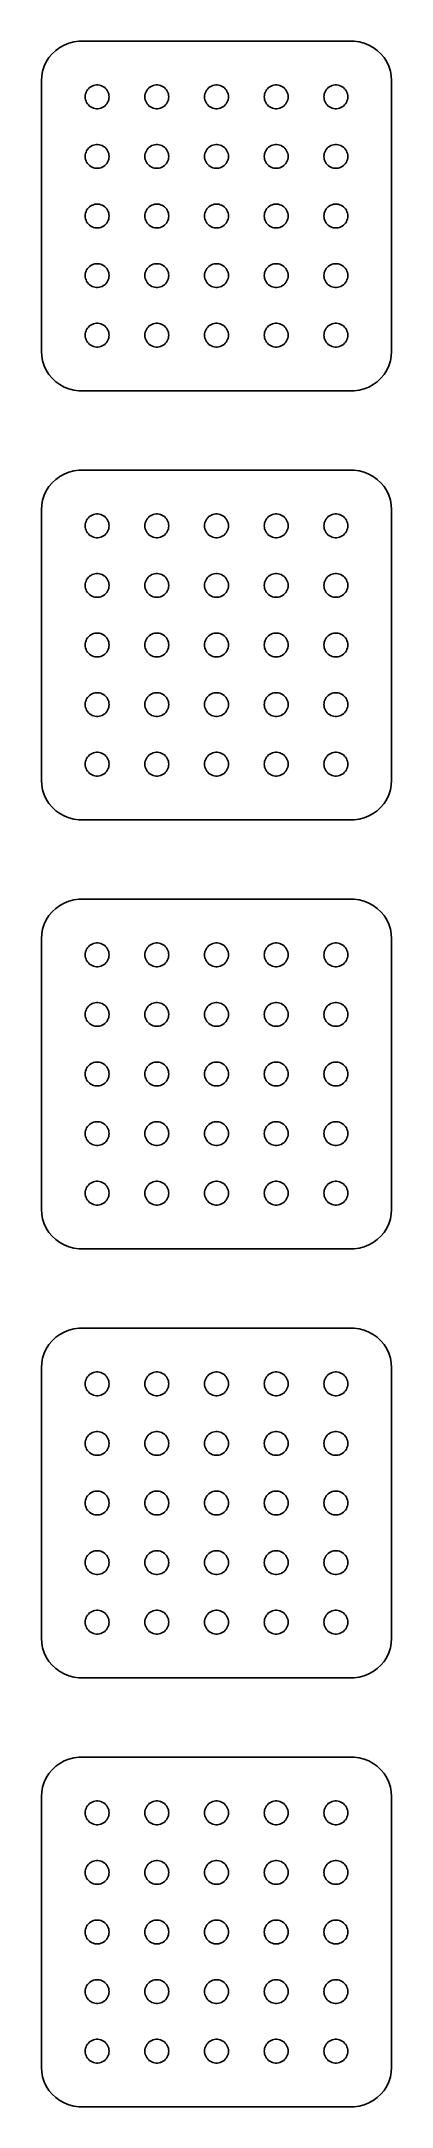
# Model space of a CAD drawing. Header units: metres. Extents: x -22 to 22, y 248 to 508.
import ezdxf

# ---------------------------------------------------------------- set-up
doc = ezdxf.new("R2010")
doc.units = ezdxf.units.M

msp = doc.modelspace()

# ---------------------------------------------------------------- linework, layer by layer
for p, q in [((-19.6791, 507.222), (-20.1871, 506.853)), ((-19.1289, 507.524), (-19.6791, 507.222)), ((-18.5451, 507.755), (-19.1289, 507.524)), ((-17.9369, 507.911), (-18.5451, 507.755)), ((-17.3139, 507.99), (-17.9369, 507.911)), ((17.3139, 507.99), (-17.3139, 507.99)), ((17.9369, 507.911), (17.3139, 507.99)), ((18.5451, 507.755), (17.9369, 507.911)), ((19.1289, 507.524), (18.5451, 507.755)), ((19.6791, 507.222), (19.1289, 507.524)), ((20.1871, 506.853), (19.6791, 507.222)), ((-21.6489, 504.841), (-21.8429, 504.243)), ((-21.3815, 505.409), (-21.6489, 504.841)), ((-21.0451, 505.939), (-21.3815, 505.409)), ((-20.6448, 506.423), (-21.0451, 505.939)), ((-20.1871, 506.853), (-20.6448, 506.423)), ((20.6448, 506.423), (20.1871, 506.853)), ((21.0451, 505.939), (20.6448, 506.423)), ((21.3815, 505.409), (21.0451, 505.939)), ((21.6489, 504.841), (21.3815, 505.409)), ((21.8429, 504.243), (21.6489, 504.841)), ((-21.9606, 503.627), (-22, 503)), ((-22, 503), (-22, 469)), ((-21.8429, 504.243), (-21.9606, 503.627)), ((-16.3145, 501.723), (-16.2135, 501.882)), ((-16.2135, 501.882), (-16.0934, 502.027)), ((-16.0934, 502.027), (-15.9561, 502.156)), ((-15.9561, 502.156), (-15.8037, 502.266)), ((-15.8037, 502.266), (-15.6387, 502.357)), ((-15.6387, 502.357), (-15.4635, 502.427)), ((-15.4635, 502.427), (-15.2811, 502.473)), ((-15.2811, 502.473), (-15.0942, 502.497)), ((-15.0942, 502.497), (-14.9058, 502.497)), ((-14.9058, 502.497), (-14.7189, 502.473)), ((-14.7189, 502.473), (-14.5365, 502.427)), ((-14.5365, 502.427), (-14.3613, 502.357)), ((-14.3613, 502.357), (-14.1963, 502.266)), ((-14.1963, 502.266), (-14.0439, 502.156)), ((-14.0439, 502.156), (-13.9065, 502.027)), ((-13.9065, 502.027), (-13.7865, 501.882)), ((-13.7865, 501.882), (-13.6855, 501.723)), ((-8.81445, 501.723), (-8.71352, 501.882)), ((-8.71352, 501.882), (-8.59344, 502.027)), ((-8.59344, 502.027), (-8.45613, 502.156)), ((-8.45613, 502.156), (-8.30373, 502.266)), ((-8.30373, 502.266), (-8.13866, 502.357)), ((-8.13866, 502.357), (-7.96352, 502.427)), ((-7.96352, 502.427), (-7.78107, 502.473)), ((-7.78107, 502.473), (-7.59418, 502.497)), ((-7.59418, 502.497), (-7.40581, 502.497)), ((-7.40581, 502.497), (-7.21892, 502.473)), ((-7.21892, 502.473), (-7.03647, 502.427)), ((-7.03647, 502.427), (-6.86133, 502.357)), ((-6.86133, 502.357), (-6.69626, 502.266)), ((-6.69626, 502.266), (-6.54385, 502.156)), ((-6.54385, 502.156), (-6.40654, 502.027)), ((-6.40654, 502.027), (-6.28647, 501.882)), ((-6.28647, 501.882), (-6.18553, 501.723)), ((-1.31445, 501.723), (-1.21352, 501.882)), ((-1.21352, 501.882), (-1.09344, 502.027)), ((-1.09344, 502.027), (-0.956131, 502.156)), ((-0.956131, 502.156), (-0.803726, 502.266)), ((-0.803726, 502.266), (-0.638657, 502.357)), ((-0.638657, 502.357), (-0.463516, 502.427)), ((-0.463516, 502.427), (-0.281067, 502.473)), ((-0.281067, 502.473), (-0.094177, 502.497)), ((-0.094177, 502.497), (0.094177, 502.497)), ((0.094177, 502.497), (0.281067, 502.473)), ((0.281067, 502.473), (0.463516, 502.427)), ((0.463516, 502.427), (0.638657, 502.357)), ((0.638657, 502.357), (0.803726, 502.266)), ((0.803726, 502.266), (0.956131, 502.156)), ((0.956131, 502.156), (1.09344, 502.027)), ((1.09344, 502.027), (1.21352, 501.882)), ((1.21352, 501.882), (1.31445, 501.723)), ((6.18553, 501.723), (6.28647, 501.882)), ((6.28647, 501.882), (6.40654, 502.027)), ((6.40654, 502.027), (6.54385, 502.156)), ((6.54385, 502.156), (6.69626, 502.266)), ((6.69626, 502.266), (6.86133, 502.357)), ((6.86133, 502.357), (7.03647, 502.427)), ((7.03647, 502.427), (7.21892, 502.473)), ((7.21892, 502.473), (7.40581, 502.497)), ((7.40581, 502.497), (7.59418, 502.497)), ((7.59418, 502.497), (7.78107, 502.473)), ((7.78107, 502.473), (7.96352, 502.427)), ((7.96352, 502.427), (8.13866, 502.357)), ((8.13866, 502.357), (8.30373, 502.266)), ((8.30373, 502.266), (8.45613, 502.156)), ((8.45613, 502.156), (8.59344, 502.027)), ((8.59344, 502.027), (8.71352, 501.882)), ((8.71352, 501.882), (8.81445, 501.723)), ((13.6855, 501.723), (13.7865, 501.882)), ((13.7865, 501.882), (13.9065, 502.027)), ((13.9065, 502.027), (14.0439, 502.156)), ((14.0439, 502.156), (14.1963, 502.266)), ((14.1963, 502.266), (14.3613, 502.357)), ((14.3613, 502.357), (14.5365, 502.427)), ((14.5365, 502.427), (14.7189, 502.473)), ((14.7189, 502.473), (14.9058, 502.497)), ((14.9058, 502.497), (15.0942, 502.497)), ((15.0942, 502.497), (15.2811, 502.473)), ((15.2811, 502.473), (15.4635, 502.427)), ((15.4635, 502.427), (15.6387, 502.357)), ((15.6387, 502.357), (15.8037, 502.266)), ((15.8037, 502.266), (15.9561, 502.156)), ((15.9561, 502.156), (16.0934, 502.027)), ((16.0934, 502.027), (16.2135, 501.882)), ((16.2135, 501.882), (16.3145, 501.723)), ((21.9606, 503.627), (21.8429, 504.243)), ((22, 503), (21.9606, 503.627)), ((22, 469), (22, 503)), ((-16.5, 501), (-16.4882, 501.188)), ((-16.4882, 500.812), (-16.5, 501)), ((-16.4882, 501.188), (-16.4529, 501.373)), ((-16.4529, 500.627), (-16.4882, 500.812)), ((-16.4529, 501.373), (-16.3947, 501.552)), ((-16.3947, 500.448), (-16.4529, 500.627)), ((-16.3947, 501.552), (-16.3145, 501.723)), ((-16.3145, 500.277), (-16.3947, 500.448)), ((-16.2135, 500.118), (-16.3145, 500.277)), ((-16.0934, 499.973), (-16.2135, 500.118)), ((-15.9561, 499.844), (-16.0934, 499.973)), ((-15.8037, 499.734), (-15.9561, 499.844)), ((-15.6387, 499.643), (-15.8037, 499.734)), ((-15.4635, 499.573), (-15.6387, 499.643)), ((-15.2811, 499.527), (-15.4635, 499.573)), ((-15.0942, 499.503), (-15.2811, 499.527)), ((-14.9058, 499.503), (-15.0942, 499.503)), ((-14.7189, 499.527), (-14.9058, 499.503)), ((-14.5365, 499.573), (-14.7189, 499.527)), ((-14.3613, 499.643), (-14.5365, 499.573)), ((-14.1963, 499.734), (-14.3613, 499.643)), ((-14.0439, 499.844), (-14.1963, 499.734)), ((-13.9065, 499.973), (-14.0439, 499.844)), ((-13.7865, 500.118), (-13.9065, 499.973)), ((-13.6855, 500.277), (-13.7865, 500.118)), ((-13.6855, 501.723), (-13.6053, 501.552)), ((-13.6053, 500.448), (-13.6855, 500.277)), ((-13.6053, 501.552), (-13.5471, 501.373)), ((-13.5471, 500.627), (-13.6053, 500.448)), ((-13.5471, 501.373), (-13.5118, 501.188)), ((-13.5118, 500.812), (-13.5471, 500.627)), ((-13.5118, 501.188), (-13.5, 501)), ((-13.5, 501), (-13.5118, 500.812)), ((-9, 501), (-8.98816, 501.188)), ((-8.98816, 500.812), (-9, 501)), ((-8.98816, 501.188), (-8.95287, 501.373)), ((-8.95287, 500.627), (-8.98816, 500.812)), ((-8.95287, 501.373), (-8.89465, 501.552)), ((-8.89465, 500.448), (-8.95287, 500.627)), ((-8.89465, 501.552), (-8.81445, 501.723)), ((-8.81445, 500.277), (-8.89465, 500.448)), ((-8.71352, 500.118), (-8.81445, 500.277)), ((-8.59344, 499.973), (-8.71352, 500.118)), ((-8.45613, 499.844), (-8.59344, 499.973)), ((-8.30373, 499.734), (-8.45613, 499.844)), ((-8.13866, 499.643), (-8.30373, 499.734)), ((-7.96352, 499.573), (-8.13866, 499.643)), ((-7.78107, 499.527), (-7.96352, 499.573)), ((-7.59418, 499.503), (-7.78107, 499.527)), ((-7.40581, 499.503), (-7.59418, 499.503)), ((-7.21892, 499.527), (-7.40581, 499.503)), ((-7.03647, 499.573), (-7.21892, 499.527)), ((-6.86133, 499.643), (-7.03647, 499.573)), ((-6.69626, 499.734), (-6.86133, 499.643)), ((-6.54385, 499.844), (-6.69626, 499.734)), ((-6.40654, 499.973), (-6.54385, 499.844)), ((-6.28647, 500.118), (-6.40654, 499.973)), ((-6.18553, 500.277), (-6.28647, 500.118)), ((-6.18553, 501.723), (-6.10533, 501.552)), ((-6.10533, 500.448), (-6.18553, 500.277)), ((-6.10533, 501.552), (-6.04712, 501.373)), ((-6.04712, 500.627), (-6.10533, 500.448)), ((-6.04712, 501.373), (-6.01183, 501.188)), ((-6.01183, 500.812), (-6.04712, 500.627)), ((-6.01183, 501.188), (-6, 501)), ((-6, 501), (-6.01183, 500.812)), ((-1.5, 501), (-1.48816, 501.188)), ((-1.48816, 500.812), (-1.5, 501)), ((-1.48816, 501.188), (-1.45287, 501.373)), ((-1.45287, 500.627), (-1.48816, 500.812)), ((-1.45287, 501.373), (-1.39465, 501.552)), ((-1.39465, 500.448), (-1.45287, 500.627)), ((-1.39465, 501.552), (-1.31445, 501.723)), ((-1.31445, 500.277), (-1.39465, 500.448)), ((-1.21352, 500.118), (-1.31445, 500.277)), ((-1.09344, 499.973), (-1.21352, 500.118)), ((-0.956131, 499.844), (-1.09344, 499.973)), ((-0.803726, 499.734), (-0.956131, 499.844)), ((-0.638657, 499.643), (-0.803726, 499.734)), ((-0.463516, 499.573), (-0.638657, 499.643)), ((-0.281067, 499.527), (-0.463516, 499.573)), ((-0.094177, 499.503), (-0.281067, 499.527)), ((0.094177, 499.503), (-0.094177, 499.503)), ((0.281067, 499.527), (0.094177, 499.503)), ((0.463516, 499.573), (0.281067, 499.527)), ((0.638657, 499.643), (0.463516, 499.573)), ((0.803726, 499.734), (0.638657, 499.643)), ((0.956131, 499.844), (0.803726, 499.734)), ((1.09344, 499.973), (0.956131, 499.844)), ((1.21352, 500.118), (1.09344, 499.973)), ((1.31445, 500.277), (1.21352, 500.118)), ((1.31445, 501.723), (1.39465, 501.552)), ((1.39465, 500.448), (1.31445, 500.277)), ((1.39465, 501.552), (1.45287, 501.373)), ((1.45287, 500.627), (1.39465, 500.448)), ((1.45287, 501.373), (1.48816, 501.188)), ((1.48816, 500.812), (1.45287, 500.627)), ((1.48816, 501.188), (1.5, 501)), ((1.5, 501), (1.48816, 500.812)), ((6, 501), (6.01183, 501.188)), ((6.01183, 500.812), (6, 501)), ((6.01183, 501.188), (6.04712, 501.373)), ((6.04712, 500.627), (6.01183, 500.812)), ((6.04712, 501.373), (6.10533, 501.552)), ((6.10533, 500.448), (6.04712, 500.627)), ((6.10533, 501.552), (6.18553, 501.723)), ((6.18553, 500.277), (6.10533, 500.448)), ((6.28647, 500.118), (6.18553, 500.277)), ((6.40654, 499.973), (6.28647, 500.118)), ((6.54385, 499.844), (6.40654, 499.973)), ((6.69626, 499.734), (6.54385, 499.844)), ((6.86133, 499.643), (6.69626, 499.734)), ((7.03647, 499.573), (6.86133, 499.643)), ((7.21892, 499.527), (7.03647, 499.573)), ((7.40581, 499.503), (7.21892, 499.527)), ((7.59418, 499.503), (7.40581, 499.503)), ((7.78107, 499.527), (7.59418, 499.503)), ((7.96352, 499.573), (7.78107, 499.527)), ((8.13866, 499.643), (7.96352, 499.573)), ((8.30373, 499.734), (8.13866, 499.643)), ((8.45613, 499.844), (8.30373, 499.734)), ((8.59344, 499.973), (8.45613, 499.844)), ((8.71352, 500.118), (8.59344, 499.973)), ((8.81445, 500.277), (8.71352, 500.118)), ((8.81445, 501.723), (8.89465, 501.552)), ((8.89465, 500.448), (8.81445, 500.277)), ((8.89465, 501.552), (8.95287, 501.373)), ((8.95287, 500.627), (8.89465, 500.448)), ((8.95287, 501.373), (8.98816, 501.188)), ((8.98816, 500.812), (8.95287, 500.627)), ((8.98816, 501.188), (9, 501)), ((9, 501), (8.98816, 500.812)), ((13.5, 501), (13.5118, 501.188)), ((13.5118, 500.812), (13.5, 501)), ((13.5118, 501.188), (13.5471, 501.373)), ((13.5471, 500.627), (13.5118, 500.812)), ((13.5471, 501.373), (13.6053, 501.552)), ((13.6053, 500.448), (13.5471, 500.627)), ((13.6053, 501.552), (13.6855, 501.723)), ((13.6855, 500.277), (13.6053, 500.448)), ((13.7865, 500.118), (13.6855, 500.277)), ((13.9065, 499.973), (13.7865, 500.118)), ((14.0439, 499.844), (13.9065, 499.973)), ((14.1963, 499.734), (14.0439, 499.844)), ((14.3613, 499.643), (14.1963, 499.734)), ((14.5365, 499.573), (14.3613, 499.643)), ((14.7189, 499.527), (14.5365, 499.573)), ((14.9058, 499.503), (14.7189, 499.527)), ((15.0942, 499.503), (14.9058, 499.503)), ((15.2811, 499.527), (15.0942, 499.503)), ((15.4635, 499.573), (15.2811, 499.527)), ((15.6387, 499.643), (15.4635, 499.573)), ((15.8037, 499.734), (15.6387, 499.643)), ((15.9561, 499.844), (15.8037, 499.734)), ((16.0934, 499.973), (15.9561, 499.844)), ((16.2135, 500.118), (16.0934, 499.973)), ((16.3145, 500.277), (16.2135, 500.118)), ((16.3145, 501.723), (16.3947, 501.552)), ((16.3947, 500.448), (16.3145, 500.277)), ((16.3947, 501.552), (16.4529, 501.373)), ((16.4529, 500.627), (16.3947, 500.448)), ((16.4529, 501.373), (16.4882, 501.188)), ((16.4882, 500.812), (16.4529, 500.627)), ((16.4882, 501.188), (16.5, 501)), ((16.5, 501), (16.4882, 500.812)), ((-16.4529, 493.873), (-16.3947, 494.052)), ((-16.3947, 494.052), (-16.3145, 494.223)), ((-16.3145, 494.223), (-16.2135, 494.382)), ((-16.2135, 494.382), (-16.0934, 494.527)), ((-16.0934, 494.527), (-15.9561, 494.656)), ((-15.9561, 494.656), (-15.8037, 494.766)), ((-15.8037, 494.766), (-15.6387, 494.857)), ((-15.6387, 494.857), (-15.4635, 494.927)), ((-15.4635, 494.927), (-15.2811, 494.973)), ((-15.2811, 494.973), (-15.0942, 494.997)), ((-15.0942, 494.997), (-14.9058, 494.997)), ((-14.9058, 494.997), (-14.7189, 494.973)), ((-14.7189, 494.973), (-14.5365, 494.927)), ((-14.5365, 494.927), (-14.3613, 494.857)), ((-14.3613, 494.857), (-14.1963, 494.766)), ((-14.1963, 494.766), (-14.0439, 494.656)), ((-14.0439, 494.656), (-13.9065, 494.527)), ((-13.9065, 494.527), (-13.7865, 494.382)), ((-13.7865, 494.382), (-13.6855, 494.223)), ((-13.6855, 494.223), (-13.6053, 494.052)), ((-13.6053, 494.052), (-13.5471, 493.873)), ((-8.95287, 493.873), (-8.89465, 494.052)), ((-8.89465, 494.052), (-8.81445, 494.223)), ((-8.81445, 494.223), (-8.71352, 494.382)), ((-8.71352, 494.382), (-8.59344, 494.527)), ((-8.59344, 494.527), (-8.45613, 494.656)), ((-8.45613, 494.656), (-8.30373, 494.766)), ((-8.30373, 494.766), (-8.13866, 494.857)), ((-8.13866, 494.857), (-7.96352, 494.927)), ((-7.96352, 494.927), (-7.78107, 494.973)), ((-7.78107, 494.973), (-7.59418, 494.997)), ((-7.59418, 494.997), (-7.40581, 494.997)), ((-7.40581, 494.997), (-7.21892, 494.973)), ((-7.21892, 494.973), (-7.03647, 494.927)), ((-7.03647, 494.927), (-6.86133, 494.857)), ((-6.86133, 494.857), (-6.69626, 494.766)), ((-6.69626, 494.766), (-6.54385, 494.656)), ((-6.54385, 494.656), (-6.40654, 494.527)), ((-6.40654, 494.527), (-6.28647, 494.382)), ((-6.28647, 494.382), (-6.18553, 494.223)), ((-6.18553, 494.223), (-6.10533, 494.052)), ((-6.10533, 494.052), (-6.04712, 493.873)), ((-1.45287, 493.873), (-1.39465, 494.052)), ((-1.39465, 494.052), (-1.31445, 494.223)), ((-1.31445, 494.223), (-1.21352, 494.382)), ((-1.21352, 494.382), (-1.09344, 494.527)), ((-1.09344, 494.527), (-0.956131, 494.656)), ((-0.956131, 494.656), (-0.803726, 494.766)), ((-0.803726, 494.766), (-0.638657, 494.857)), ((-0.638657, 494.857), (-0.463516, 494.927)), ((-0.463516, 494.927), (-0.281067, 494.973)), ((-0.281067, 494.973), (-0.094177, 494.997)), ((-0.094177, 494.997), (0.094177, 494.997)), ((0.094177, 494.997), (0.281067, 494.973)), ((0.281067, 494.973), (0.463516, 494.927)), ((0.463516, 494.927), (0.638657, 494.857)), ((0.638657, 494.857), (0.803726, 494.766)), ((0.803726, 494.766), (0.956131, 494.656)), ((0.956131, 494.656), (1.09344, 494.527)), ((1.09344, 494.527), (1.21352, 494.382)), ((1.21352, 494.382), (1.31445, 494.223)), ((1.31445, 494.223), (1.39465, 494.052)), ((1.39465, 494.052), (1.45287, 493.873)), ((6.04712, 493.873), (6.10533, 494.052)), ((6.10533, 494.052), (6.18553, 494.223)), ((6.18553, 494.223), (6.28647, 494.382)), ((6.28647, 494.382), (6.40654, 494.527)), ((6.40654, 494.527), (6.54385, 494.656)), ((6.54385, 494.656), (6.69626, 494.766)), ((6.69626, 494.766), (6.86133, 494.857)), ((6.86133, 494.857), (7.03647, 494.927)), ((7.03647, 494.927), (7.21892, 494.973)), ((7.21892, 494.973), (7.40581, 494.997)), ((7.40581, 494.997), (7.59418, 494.997)), ((7.59418, 494.997), (7.78107, 494.973)), ((7.78107, 494.973), (7.96352, 494.927)), ((7.96352, 494.927), (8.13866, 494.857)), ((8.13866, 494.857), (8.30373, 494.766)), ((8.30373, 494.766), (8.45613, 494.656)), ((8.45613, 494.656), (8.59344, 494.527)), ((8.59344, 494.527), (8.71352, 494.382)), ((8.71352, 494.382), (8.81445, 494.223)), ((8.81445, 494.223), (8.89465, 494.052)), ((8.89465, 494.052), (8.95287, 493.873)), ((13.5471, 493.873), (13.6053, 494.052)), ((13.6053, 494.052), (13.6855, 494.223)), ((13.6855, 494.223), (13.7865, 494.382)), ((13.7865, 494.382), (13.9065, 494.527)), ((13.9065, 494.527), (14.0439, 494.656)), ((14.0439, 494.656), (14.1963, 494.766)), ((14.1963, 494.766), (14.3613, 494.857)), ((14.3613, 494.857), (14.5365, 494.927)), ((14.5365, 494.927), (14.7189, 494.973)), ((14.7189, 494.973), (14.9058, 494.997)), ((14.9058, 494.997), (15.0942, 494.997)), ((15.0942, 494.997), (15.2811, 494.973)), ((15.2811, 494.973), (15.4635, 494.927)), ((15.4635, 494.927), (15.6387, 494.857)), ((15.6387, 494.857), (15.8037, 494.766)), ((15.8037, 494.766), (15.9561, 494.656)), ((15.9561, 494.656), (16.0934, 494.527)), ((16.0934, 494.527), (16.2135, 494.382)), ((16.2135, 494.382), (16.3145, 494.223)), ((16.3145, 494.223), (16.3947, 494.052)), ((16.3947, 494.052), (16.4529, 493.873)), ((-16.5, 493.5), (-16.4882, 493.688)), ((-16.4882, 493.312), (-16.5, 493.5)), ((-16.4882, 493.688), (-16.4529, 493.873)), ((-16.4529, 493.127), (-16.4882, 493.312)), ((-16.3947, 492.948), (-16.4529, 493.127)), ((-16.3145, 492.777), (-16.3947, 492.948)), ((-16.2135, 492.618), (-16.3145, 492.777)), ((-16.0934, 492.473), (-16.2135, 492.618)), ((-15.9561, 492.344), (-16.0934, 492.473)), ((-15.8037, 492.234), (-15.9561, 492.344)), ((-15.6387, 492.143), (-15.8037, 492.234)), ((-15.4635, 492.073), (-15.6387, 492.143)), ((-15.2811, 492.027), (-15.4635, 492.073)), ((-15.0942, 492.003), (-15.2811, 492.027)), ((-14.9058, 492.003), (-15.0942, 492.003)), ((-14.7189, 492.027), (-14.9058, 492.003)), ((-14.5365, 492.073), (-14.7189, 492.027)), ((-14.3613, 492.143), (-14.5365, 492.073)), ((-14.1963, 492.234), (-14.3613, 492.143)), ((-14.0439, 492.344), (-14.1963, 492.234)), ((-13.9065, 492.473), (-14.0439, 492.344)), ((-13.7865, 492.618), (-13.9065, 492.473)), ((-13.6855, 492.777), (-13.7865, 492.618)), ((-13.6053, 492.948), (-13.6855, 492.777)), ((-13.5471, 493.127), (-13.6053, 492.948)), ((-13.5471, 493.873), (-13.5118, 493.688)), ((-13.5118, 493.312), (-13.5471, 493.127)), ((-13.5118, 493.688), (-13.5, 493.5)), ((-13.5, 493.5), (-13.5118, 493.312)), ((-9, 493.5), (-8.98816, 493.688)), ((-8.98816, 493.312), (-9, 493.5)), ((-8.98816, 493.688), (-8.95287, 493.873)), ((-8.95287, 493.127), (-8.98816, 493.312)), ((-8.89465, 492.948), (-8.95287, 493.127)), ((-8.81445, 492.777), (-8.89465, 492.948)), ((-8.71352, 492.618), (-8.81445, 492.777)), ((-8.59344, 492.473), (-8.71352, 492.618)), ((-8.45613, 492.344), (-8.59344, 492.473)), ((-8.30373, 492.234), (-8.45613, 492.344)), ((-8.13866, 492.143), (-8.30373, 492.234)), ((-7.96352, 492.073), (-8.13866, 492.143)), ((-7.78107, 492.027), (-7.96352, 492.073)), ((-7.59418, 492.003), (-7.78107, 492.027)), ((-7.40581, 492.003), (-7.59418, 492.003)), ((-7.21892, 492.027), (-7.40581, 492.003)), ((-7.03647, 492.073), (-7.21892, 492.027)), ((-6.86133, 492.143), (-7.03647, 492.073)), ((-6.69626, 492.234), (-6.86133, 492.143)), ((-6.54385, 492.344), (-6.69626, 492.234)), ((-6.40654, 492.473), (-6.54385, 492.344)), ((-6.28647, 492.618), (-6.40654, 492.473)), ((-6.18553, 492.777), (-6.28647, 492.618)), ((-6.10533, 492.948), (-6.18553, 492.777)), ((-6.04712, 493.127), (-6.10533, 492.948)), ((-6.04712, 493.873), (-6.01183, 493.688)), ((-6.01183, 493.312), (-6.04712, 493.127)), ((-6.01183, 493.688), (-6, 493.5)), ((-6, 493.5), (-6.01183, 493.312)), ((-1.5, 493.5), (-1.48816, 493.688)), ((-1.48816, 493.312), (-1.5, 493.5)), ((-1.48816, 493.688), (-1.45287, 493.873)), ((-1.45287, 493.127), (-1.48816, 493.312)), ((-1.39465, 492.948), (-1.45287, 493.127)), ((-1.31445, 492.777), (-1.39465, 492.948)), ((-1.21352, 492.618), (-1.31445, 492.777)), ((-1.09344, 492.473), (-1.21352, 492.618)), ((-0.956131, 492.344), (-1.09344, 492.473)), ((-0.803726, 492.234), (-0.956131, 492.344)), ((-0.638657, 492.143), (-0.803726, 492.234)), ((-0.463516, 492.073), (-0.638657, 492.143)), ((-0.281067, 492.027), (-0.463516, 492.073)), ((-0.094177, 492.003), (-0.281067, 492.027)), ((0.094177, 492.003), (-0.094177, 492.003)), ((0.281067, 492.027), (0.094177, 492.003)), ((0.463516, 492.073), (0.281067, 492.027)), ((0.638657, 492.143), (0.463516, 492.073)), ((0.803726, 492.234), (0.638657, 492.143)), ((0.956131, 492.344), (0.803726, 492.234)), ((1.09344, 492.473), (0.956131, 492.344)), ((1.21352, 492.618), (1.09344, 492.473)), ((1.31445, 492.777), (1.21352, 492.618)), ((1.39465, 492.948), (1.31445, 492.777)), ((1.45287, 493.127), (1.39465, 492.948)), ((1.45287, 493.873), (1.48816, 493.688)), ((1.48816, 493.312), (1.45287, 493.127)), ((1.48816, 493.688), (1.5, 493.5)), ((1.5, 493.5), (1.48816, 493.312)), ((6, 493.5), (6.01183, 493.688)), ((6.01183, 493.312), (6, 493.5)), ((6.01183, 493.688), (6.04712, 493.873)), ((6.04712, 493.127), (6.01183, 493.312)), ((6.10533, 492.948), (6.04712, 493.127)), ((6.18553, 492.777), (6.10533, 492.948)), ((6.28647, 492.618), (6.18553, 492.777)), ((6.40654, 492.473), (6.28647, 492.618)), ((6.54385, 492.344), (6.40654, 492.473)), ((6.69626, 492.234), (6.54385, 492.344)), ((6.86133, 492.143), (6.69626, 492.234)), ((7.03647, 492.073), (6.86133, 492.143)), ((7.21892, 492.027), (7.03647, 492.073)), ((7.40581, 492.003), (7.21892, 492.027)), ((7.59418, 492.003), (7.40581, 492.003)), ((7.78107, 492.027), (7.59418, 492.003)), ((7.96352, 492.073), (7.78107, 492.027)), ((8.13866, 492.143), (7.96352, 492.073)), ((8.30373, 492.234), (8.13866, 492.143)), ((8.45613, 492.344), (8.30373, 492.234)), ((8.59344, 492.473), (8.45613, 492.344)), ((8.71352, 492.618), (8.59344, 492.473)), ((8.81445, 492.777), (8.71352, 492.618)), ((8.89465, 492.948), (8.81445, 492.777)), ((8.95287, 493.127), (8.89465, 492.948)), ((8.95287, 493.873), (8.98816, 493.688)), ((8.98816, 493.312), (8.95287, 493.127)), ((8.98816, 493.688), (9, 493.5)), ((9, 493.5), (8.98816, 493.312)), ((13.5, 493.5), (13.5118, 493.688)), ((13.5118, 493.312), (13.5, 493.5)), ((13.5118, 493.688), (13.5471, 493.873)), ((13.5471, 493.127), (13.5118, 493.312)), ((13.6053, 492.948), (13.5471, 493.127)), ((13.6855, 492.777), (13.6053, 492.948)), ((13.7865, 492.618), (13.6855, 492.777)), ((13.9065, 492.473), (13.7865, 492.618)), ((14.0439, 492.344), (13.9065, 492.473)), ((14.1963, 492.234), (14.0439, 492.344)), ((14.3613, 492.143), (14.1963, 492.234)), ((14.5365, 492.073), (14.3613, 492.143)), ((14.7189, 492.027), (14.5365, 492.073)), ((14.9058, 492.003), (14.7189, 492.027)), ((15.0942, 492.003), (14.9058, 492.003)), ((15.2811, 492.027), (15.0942, 492.003)), ((15.4635, 492.073), (15.2811, 492.027)), ((15.6387, 492.143), (15.4635, 492.073)), ((15.8037, 492.234), (15.6387, 492.143)), ((15.9561, 492.344), (15.8037, 492.234)), ((16.0934, 492.473), (15.9561, 492.344)), ((16.2135, 492.618), (16.0934, 492.473)), ((16.3145, 492.777), (16.2135, 492.618)), ((16.3947, 492.948), (16.3145, 492.777)), ((16.4529, 493.127), (16.3947, 492.948)), ((16.4529, 493.873), (16.4882, 493.688)), ((16.4882, 493.312), (16.4529, 493.127)), ((16.4882, 493.688), (16.5, 493.5)), ((16.5, 493.5), (16.4882, 493.312)), ((-16.5, 486), (-16.4882, 486.188)), ((-16.4882, 486.188), (-16.4529, 486.373)), ((-16.4529, 486.373), (-16.3947, 486.552)), ((-16.3947, 486.552), (-16.3145, 486.723)), ((-16.3145, 486.723), (-16.2135, 486.882)), ((-16.2135, 486.882), (-16.0934, 487.027)), ((-16.0934, 487.027), (-15.9561, 487.156)), ((-15.9561, 487.156), (-15.8037, 487.266)), ((-15.8037, 487.266), (-15.6387, 487.357)), ((-15.6387, 487.357), (-15.4635, 487.427)), ((-15.4635, 487.427), (-15.2811, 487.473)), ((-15.2811, 487.473), (-15.0942, 487.497)), ((-15.0942, 487.497), (-14.9058, 487.497)), ((-14.9058, 487.497), (-14.7189, 487.473)), ((-14.7189, 487.473), (-14.5365, 487.427)), ((-14.5365, 487.427), (-14.3613, 487.357)), ((-14.3613, 487.357), (-14.1963, 487.266)), ((-14.1963, 487.266), (-14.0439, 487.156)), ((-14.0439, 487.156), (-13.9065, 487.027)), ((-13.9065, 487.027), (-13.7865, 486.882)), ((-13.7865, 486.882), (-13.6855, 486.723)), ((-13.6855, 486.723), (-13.6053, 486.552)), ((-13.6053, 486.552), (-13.5471, 486.373)), ((-13.5471, 486.373), (-13.5118, 486.188)), ((-13.5118, 486.188), (-13.5, 486)), ((-9, 486), (-8.98816, 486.188)), ((-8.98816, 486.188), (-8.95287, 486.373)), ((-8.95287, 486.373), (-8.89465, 486.552)), ((-8.89465, 486.552), (-8.81445, 486.723)), ((-8.81445, 486.723), (-8.71352, 486.882)), ((-8.71352, 486.882), (-8.59344, 487.027)), ((-8.59344, 487.027), (-8.45613, 487.156)), ((-8.45613, 487.156), (-8.30373, 487.266)), ((-8.30373, 487.266), (-8.13866, 487.357)), ((-8.13866, 487.357), (-7.96352, 487.427)), ((-7.96352, 487.427), (-7.78107, 487.473)), ((-7.78107, 487.473), (-7.59418, 487.497)), ((-7.59418, 487.497), (-7.40581, 487.497)), ((-7.40581, 487.497), (-7.21892, 487.473)), ((-7.21892, 487.473), (-7.03647, 487.427)), ((-7.03647, 487.427), (-6.86133, 487.357)), ((-6.86133, 487.357), (-6.69626, 487.266)), ((-6.69626, 487.266), (-6.54385, 487.156)), ((-6.54385, 487.156), (-6.40654, 487.027)), ((-6.40654, 487.027), (-6.28647, 486.882)), ((-6.28647, 486.882), (-6.18553, 486.723)), ((-6.18553, 486.723), (-6.10533, 486.552)), ((-6.10533, 486.552), (-6.04712, 486.373)), ((-6.04712, 486.373), (-6.01183, 486.188)), ((-6.01183, 486.188), (-6, 486)), ((-1.5, 486), (-1.48816, 486.188)), ((-1.48816, 486.188), (-1.45287, 486.373)), ((-1.45287, 486.373), (-1.39465, 486.552)), ((-1.39465, 486.552), (-1.31445, 486.723)), ((-1.31445, 486.723), (-1.21352, 486.882)), ((-1.21352, 486.882), (-1.09344, 487.027)), ((-1.09344, 487.027), (-0.956131, 487.156)), ((-0.956131, 487.156), (-0.803726, 487.266)), ((-0.803726, 487.266), (-0.638657, 487.357)), ((-0.638657, 487.357), (-0.463516, 487.427)), ((-0.463516, 487.427), (-0.281067, 487.473)), ((-0.281067, 487.473), (-0.094177, 487.497)), ((-0.094177, 487.497), (0.094177, 487.497)), ((0.094177, 487.497), (0.281067, 487.473)), ((0.281067, 487.473), (0.463516, 487.427)), ((0.463516, 487.427), (0.638657, 487.357)), ((0.638657, 487.357), (0.803726, 487.266)), ((0.803726, 487.266), (0.956131, 487.156)), ((0.956131, 487.156), (1.09344, 487.027)), ((1.09344, 487.027), (1.21352, 486.882)), ((1.21352, 486.882), (1.31445, 486.723)), ((1.31445, 486.723), (1.39465, 486.552)), ((1.39465, 486.552), (1.45287, 486.373)), ((1.45287, 486.373), (1.48816, 486.188)), ((1.48816, 486.188), (1.5, 486)), ((6, 486), (6.01183, 486.188)), ((6.01183, 486.188), (6.04712, 486.373)), ((6.04712, 486.373), (6.10533, 486.552)), ((6.10533, 486.552), (6.18553, 486.723)), ((6.18553, 486.723), (6.28647, 486.882)), ((6.28647, 486.882), (6.40654, 487.027)), ((6.40654, 487.027), (6.54385, 487.156)), ((6.54385, 487.156), (6.69626, 487.266)), ((6.69626, 487.266), (6.86133, 487.357)), ((6.86133, 487.357), (7.03647, 487.427)), ((7.03647, 487.427), (7.21892, 487.473)), ((7.21892, 487.473), (7.40581, 487.497)), ((7.40581, 487.497), (7.59418, 487.497)), ((7.59418, 487.497), (7.78107, 487.473)), ((7.78107, 487.473), (7.96352, 487.427)), ((7.96352, 487.427), (8.13866, 487.357)), ((8.13866, 487.357), (8.30373, 487.266)), ((8.30373, 487.266), (8.45613, 487.156)), ((8.45613, 487.156), (8.59344, 487.027)), ((8.59344, 487.027), (8.71352, 486.882)), ((8.71352, 486.882), (8.81445, 486.723)), ((8.81445, 486.723), (8.89465, 486.552)), ((8.89465, 486.552), (8.95287, 486.373)), ((8.95287, 486.373), (8.98816, 486.188)), ((8.98816, 486.188), (9, 486)), ((13.5, 486), (13.5118, 486.188)), ((13.5118, 486.188), (13.5471, 486.373)), ((13.5471, 486.373), (13.6053, 486.552)), ((13.6053, 486.552), (13.6855, 486.723)), ((13.6855, 486.723), (13.7865, 486.882)), ((13.7865, 486.882), (13.9065, 487.027)), ((13.9065, 487.027), (14.0439, 487.156)), ((14.0439, 487.156), (14.1963, 487.266)), ((14.1963, 487.266), (14.3613, 487.357)), ((14.3613, 487.357), (14.5365, 487.427)), ((14.5365, 487.427), (14.7189, 487.473)), ((14.7189, 487.473), (14.9058, 487.497)), ((14.9058, 487.497), (15.0942, 487.497)), ((15.0942, 487.497), (15.2811, 487.473)), ((15.2811, 487.473), (15.4635, 487.427)), ((15.4635, 487.427), (15.6387, 487.357)), ((15.6387, 487.357), (15.8037, 487.266)), ((15.8037, 487.266), (15.9561, 487.156)), ((15.9561, 487.156), (16.0934, 487.027)), ((16.0934, 487.027), (16.2135, 486.882)), ((16.2135, 486.882), (16.3145, 486.723)), ((16.3145, 486.723), (16.3947, 486.552)), ((16.3947, 486.552), (16.4529, 486.373)), ((16.4529, 486.373), (16.4882, 486.188)), ((16.4882, 486.188), (16.5, 486)), ((-16.4882, 485.812), (-16.5, 486)), ((-16.4529, 485.627), (-16.4882, 485.812)), ((-16.3947, 485.448), (-16.4529, 485.627)), ((-16.3145, 485.277), (-16.3947, 485.448)), ((-16.2135, 485.118), (-16.3145, 485.277)), ((-16.0934, 484.973), (-16.2135, 485.118)), ((-15.9561, 484.844), (-16.0934, 484.973)), ((-15.8037, 484.734), (-15.9561, 484.844)), ((-15.6387, 484.643), (-15.8037, 484.734)), ((-15.4635, 484.573), (-15.6387, 484.643)), ((-15.2811, 484.527), (-15.4635, 484.573)), ((-15.0942, 484.503), (-15.2811, 484.527)), ((-14.9058, 484.503), (-15.0942, 484.503)), ((-14.7189, 484.527), (-14.9058, 484.503)), ((-14.5365, 484.573), (-14.7189, 484.527)), ((-14.3613, 484.643), (-14.5365, 484.573)), ((-14.1963, 484.734), (-14.3613, 484.643)), ((-14.0439, 484.844), (-14.1963, 484.734)), ((-13.9065, 484.973), (-14.0439, 484.844)), ((-13.7865, 485.118), (-13.9065, 484.973)), ((-13.6855, 485.277), (-13.7865, 485.118)), ((-13.6053, 485.448), (-13.6855, 485.277)), ((-13.5471, 485.627), (-13.6053, 485.448)), ((-13.5118, 485.812), (-13.5471, 485.627)), ((-13.5, 486), (-13.5118, 485.812)), ((-8.98816, 485.812), (-9, 486)), ((-8.95287, 485.627), (-8.98816, 485.812)), ((-8.89465, 485.448), (-8.95287, 485.627)), ((-8.81445, 485.277), (-8.89465, 485.448)), ((-8.71352, 485.118), (-8.81445, 485.277)), ((-8.59344, 484.973), (-8.71352, 485.118)), ((-8.45613, 484.844), (-8.59344, 484.973)), ((-8.30373, 484.734), (-8.45613, 484.844)), ((-8.13866, 484.643), (-8.30373, 484.734)), ((-7.96352, 484.573), (-8.13866, 484.643)), ((-7.78107, 484.527), (-7.96352, 484.573)), ((-7.59418, 484.503), (-7.78107, 484.527)), ((-7.40581, 484.503), (-7.59418, 484.503)), ((-7.21892, 484.527), (-7.40581, 484.503)), ((-7.03647, 484.573), (-7.21892, 484.527)), ((-6.86133, 484.643), (-7.03647, 484.573)), ((-6.69626, 484.734), (-6.86133, 484.643)), ((-6.54385, 484.844), (-6.69626, 484.734)), ((-6.40654, 484.973), (-6.54385, 484.844)), ((-6.28647, 485.118), (-6.40654, 484.973)), ((-6.18553, 485.277), (-6.28647, 485.118)), ((-6.10533, 485.448), (-6.18553, 485.277)), ((-6.04712, 485.627), (-6.10533, 485.448)), ((-6.01183, 485.812), (-6.04712, 485.627)), ((-6, 486), (-6.01183, 485.812)), ((-1.48816, 485.812), (-1.5, 486)), ((-1.45287, 485.627), (-1.48816, 485.812)), ((-1.39465, 485.448), (-1.45287, 485.627)), ((-1.31445, 485.277), (-1.39465, 485.448)), ((-1.21352, 485.118), (-1.31445, 485.277)), ((-1.09344, 484.973), (-1.21352, 485.118)), ((-0.956131, 484.844), (-1.09344, 484.973)), ((-0.803726, 484.734), (-0.956131, 484.844)), ((-0.638657, 484.643), (-0.803726, 484.734)), ((-0.463516, 484.573), (-0.638657, 484.643)), ((-0.281067, 484.527), (-0.463516, 484.573)), ((-0.094177, 484.503), (-0.281067, 484.527)), ((0.094177, 484.503), (-0.094177, 484.503)), ((0.281067, 484.527), (0.094177, 484.503)), ((0.463516, 484.573), (0.281067, 484.527)), ((0.638657, 484.643), (0.463516, 484.573)), ((0.803726, 484.734), (0.638657, 484.643)), ((0.956131, 484.844), (0.803726, 484.734)), ((1.09344, 484.973), (0.956131, 484.844)), ((1.21352, 485.118), (1.09344, 484.973)), ((1.31445, 485.277), (1.21352, 485.118)), ((1.39465, 485.448), (1.31445, 485.277)), ((1.45287, 485.627), (1.39465, 485.448)), ((1.48816, 485.812), (1.45287, 485.627)), ((1.5, 486), (1.48816, 485.812)), ((6.01183, 485.812), (6, 486)), ((6.04712, 485.627), (6.01183, 485.812)), ((6.10533, 485.448), (6.04712, 485.627)), ((6.18553, 485.277), (6.10533, 485.448)), ((6.28647, 485.118), (6.18553, 485.277)), ((6.40654, 484.973), (6.28647, 485.118)), ((6.54385, 484.844), (6.40654, 484.973)), ((6.69626, 484.734), (6.54385, 484.844)), ((6.86133, 484.643), (6.69626, 484.734)), ((7.03647, 484.573), (6.86133, 484.643)), ((7.21892, 484.527), (7.03647, 484.573)), ((7.40581, 484.503), (7.21892, 484.527)), ((7.59418, 484.503), (7.40581, 484.503)), ((7.78107, 484.527), (7.59418, 484.503)), ((7.96352, 484.573), (7.78107, 484.527)), ((8.13866, 484.643), (7.96352, 484.573)), ((8.30373, 484.734), (8.13866, 484.643)), ((8.45613, 484.844), (8.30373, 484.734)), ((8.59344, 484.973), (8.45613, 484.844)), ((8.71352, 485.118), (8.59344, 484.973)), ((8.81445, 485.277), (8.71352, 485.118)), ((8.89465, 485.448), (8.81445, 485.277)), ((8.95287, 485.627), (8.89465, 485.448)), ((8.98816, 485.812), (8.95287, 485.627)), ((9, 486), (8.98816, 485.812)), ((13.5118, 485.812), (13.5, 486)), ((13.5471, 485.627), (13.5118, 485.812)), ((13.6053, 485.448), (13.5471, 485.627)), ((13.6855, 485.277), (13.6053, 485.448)), ((13.7865, 485.118), (13.6855, 485.277)), ((13.9065, 484.973), (13.7865, 485.118)), ((14.0439, 484.844), (13.9065, 484.973)), ((14.1963, 484.734), (14.0439, 484.844)), ((14.3613, 484.643), (14.1963, 484.734)), ((14.5365, 484.573), (14.3613, 484.643)), ((14.7189, 484.527), (14.5365, 484.573)), ((14.9058, 484.503), (14.7189, 484.527)), ((15.0942, 484.503), (14.9058, 484.503)), ((15.2811, 484.527), (15.0942, 484.503)), ((15.4635, 484.573), (15.2811, 484.527)), ((15.6387, 484.643), (15.4635, 484.573)), ((15.8037, 484.734), (15.6387, 484.643)), ((15.9561, 484.844), (15.8037, 484.734)), ((16.0934, 484.973), (15.9561, 484.844)), ((16.2135, 485.118), (16.0934, 484.973)), ((16.3145, 485.277), (16.2135, 485.118)), ((16.3947, 485.448), (16.3145, 485.277)), ((16.4529, 485.627), (16.3947, 485.448)), ((16.4882, 485.812), (16.4529, 485.627)), ((16.5, 486), (16.4882, 485.812)), ((-16.5, 478.5), (-16.4882, 478.688)), ((-16.4882, 478.312), (-16.5, 478.5)), ((-16.4882, 478.688), (-16.4529, 478.873)), ((-16.4529, 478.873), (-16.3947, 479.052)), ((-16.3947, 479.052), (-16.3145, 479.223)), ((-16.3145, 479.223), (-16.2135, 479.382)), ((-16.2135, 479.382), (-16.0934, 479.527)), ((-16.0934, 479.527), (-15.9561, 479.656)), ((-15.9561, 479.656), (-15.8037, 479.766)), ((-15.8037, 479.766), (-15.6387, 479.857)), ((-15.6387, 479.857), (-15.4635, 479.927)), ((-15.4635, 479.927), (-15.2811, 479.973)), ((-15.2811, 479.973), (-15.0942, 479.997)), ((-15.0942, 479.997), (-14.9058, 479.997)), ((-14.9058, 479.997), (-14.7189, 479.973)), ((-14.7189, 479.973), (-14.5365, 479.927)), ((-14.5365, 479.927), (-14.3613, 479.857)), ((-14.3613, 479.857), (-14.1963, 479.766)), ((-14.1963, 479.766), (-14.0439, 479.656)), ((-14.0439, 479.656), (-13.9065, 479.527)), ((-13.9065, 479.527), (-13.7865, 479.382)), ((-13.7865, 479.382), (-13.6855, 479.223)), ((-13.6855, 479.223), (-13.6053, 479.052)), ((-13.6053, 479.052), (-13.5471, 478.873)), ((-13.5471, 478.873), (-13.5118, 478.688)), ((-13.5118, 478.688), (-13.5, 478.5)), ((-13.5, 478.5), (-13.5118, 478.312)), ((-9, 478.5), (-8.98816, 478.688)), ((-8.98816, 478.312), (-9, 478.5)), ((-8.98816, 478.688), (-8.95287, 478.873)), ((-8.95287, 478.873), (-8.89465, 479.052)), ((-8.89465, 479.052), (-8.81445, 479.223)), ((-8.81445, 479.223), (-8.71352, 479.382)), ((-8.71352, 479.382), (-8.59344, 479.527)), ((-8.59344, 479.527), (-8.45613, 479.656)), ((-8.45613, 479.656), (-8.30373, 479.766)), ((-8.30373, 479.766), (-8.13866, 479.857)), ((-8.13866, 479.857), (-7.96352, 479.927)), ((-7.96352, 479.927), (-7.78107, 479.973)), ((-7.78107, 479.973), (-7.59418, 479.997)), ((-7.59418, 479.997), (-7.40581, 479.997)), ((-7.40581, 479.997), (-7.21892, 479.973)), ((-7.21892, 479.973), (-7.03647, 479.927)), ((-7.03647, 479.927), (-6.86133, 479.857)), ((-6.86133, 479.857), (-6.69626, 479.766)), ((-6.69626, 479.766), (-6.54385, 479.656)), ((-6.54385, 479.656), (-6.40654, 479.527)), ((-6.40654, 479.527), (-6.28647, 479.382)), ((-6.28647, 479.382), (-6.18553, 479.223)), ((-6.18553, 479.223), (-6.10533, 479.052)), ((-6.10533, 479.052), (-6.04712, 478.873)), ((-6.04712, 478.873), (-6.01183, 478.688)), ((-6.01183, 478.688), (-6, 478.5)), ((-6, 478.5), (-6.01183, 478.312)), ((-1.5, 478.5), (-1.48816, 478.688)), ((-1.48816, 478.312), (-1.5, 478.5)), ((-1.48816, 478.688), (-1.45287, 478.873)), ((-1.45287, 478.873), (-1.39465, 479.052)), ((-1.39465, 479.052), (-1.31445, 479.223)), ((-1.31445, 479.223), (-1.21352, 479.382)), ((-1.21352, 479.382), (-1.09344, 479.527)), ((-1.09344, 479.527), (-0.956131, 479.656)), ((-0.956131, 479.656), (-0.803726, 479.766)), ((-0.803726, 479.766), (-0.638657, 479.857)), ((-0.638657, 479.857), (-0.463516, 479.927)), ((-0.463516, 479.927), (-0.281067, 479.973)), ((-0.281067, 479.973), (-0.094177, 479.997)), ((-0.094177, 479.997), (0.094177, 479.997)), ((0.094177, 479.997), (0.281067, 479.973)), ((0.281067, 479.973), (0.463516, 479.927)), ((0.463516, 479.927), (0.638657, 479.857)), ((0.638657, 479.857), (0.803726, 479.766)), ((0.803726, 479.766), (0.956131, 479.656)), ((0.956131, 479.656), (1.09344, 479.527)), ((1.09344, 479.527), (1.21352, 479.382)), ((1.21352, 479.382), (1.31445, 479.223)), ((1.31445, 479.223), (1.39465, 479.052)), ((1.39465, 479.052), (1.45287, 478.873)), ((1.45287, 478.873), (1.48816, 478.688)), ((1.48816, 478.688), (1.5, 478.5)), ((1.5, 478.5), (1.48816, 478.312)), ((6, 478.5), (6.01183, 478.688)), ((6.01183, 478.312), (6, 478.5)), ((6.01183, 478.688), (6.04712, 478.873)), ((6.04712, 478.873), (6.10533, 479.052)), ((6.10533, 479.052), (6.18553, 479.223)), ((6.18553, 479.223), (6.28647, 479.382)), ((6.28647, 479.382), (6.40654, 479.527)), ((6.40654, 479.527), (6.54385, 479.656)), ((6.54385, 479.656), (6.69626, 479.766)), ((6.69626, 479.766), (6.86133, 479.857)), ((6.86133, 479.857), (7.03647, 479.927)), ((7.03647, 479.927), (7.21892, 479.973)), ((7.21892, 479.973), (7.40581, 479.997)), ((7.40581, 479.997), (7.59418, 479.997)), ((7.59418, 479.997), (7.78107, 479.973)), ((7.78107, 479.973), (7.96352, 479.927)), ((7.96352, 479.927), (8.13866, 479.857)), ((8.13866, 479.857), (8.30373, 479.766)), ((8.30373, 479.766), (8.45613, 479.656)), ((8.45613, 479.656), (8.59344, 479.527)), ((8.59344, 479.527), (8.71352, 479.382)), ((8.71352, 479.382), (8.81445, 479.223)), ((8.81445, 479.223), (8.89465, 479.052)), ((8.89465, 479.052), (8.95287, 478.873)), ((8.95287, 478.873), (8.98816, 478.688)), ((8.98816, 478.688), (9, 478.5)), ((9, 478.5), (8.98816, 478.312)), ((13.5, 478.5), (13.5118, 478.688)), ((13.5118, 478.312), (13.5, 478.5)), ((13.5118, 478.688), (13.5471, 478.873)), ((13.5471, 478.873), (13.6053, 479.052)), ((13.6053, 479.052), (13.6855, 479.223)), ((13.6855, 479.223), (13.7865, 479.382)), ((13.7865, 479.382), (13.9065, 479.527)), ((13.9065, 479.527), (14.0439, 479.656)), ((14.0439, 479.656), (14.1963, 479.766)), ((14.1963, 479.766), (14.3613, 479.857)), ((14.3613, 479.857), (14.5365, 479.927)), ((14.5365, 479.927), (14.7189, 479.973)), ((14.7189, 479.973), (14.9058, 479.997)), ((14.9058, 479.997), (15.0942, 479.997)), ((15.0942, 479.997), (15.2811, 479.973)), ((15.2811, 479.973), (15.4635, 479.927)), ((15.4635, 479.927), (15.6387, 479.857)), ((15.6387, 479.857), (15.8037, 479.766)), ((15.8037, 479.766), (15.9561, 479.656)), ((15.9561, 479.656), (16.0934, 479.527)), ((16.0934, 479.527), (16.2135, 479.382)), ((16.2135, 479.382), (16.3145, 479.223)), ((16.3145, 479.223), (16.3947, 479.052)), ((16.3947, 479.052), (16.4529, 478.873)), ((16.4529, 478.873), (16.4882, 478.688)), ((16.4882, 478.688), (16.5, 478.5)), ((16.5, 478.5), (16.4882, 478.312)), ((-16.4529, 478.127), (-16.4882, 478.312)), ((-16.3947, 477.948), (-16.4529, 478.127)), ((-16.3145, 477.777), (-16.3947, 477.948)), ((-16.2135, 477.618), (-16.3145, 477.777)), ((-16.0934, 477.473), (-16.2135, 477.618)), ((-15.9561, 477.344), (-16.0934, 477.473)), ((-15.8037, 477.234), (-15.9561, 477.344)), ((-15.6387, 477.143), (-15.8037, 477.234)), ((-15.4635, 477.073), (-15.6387, 477.143)), ((-15.2811, 477.027), (-15.4635, 477.073)), ((-15.0942, 477.003), (-15.2811, 477.027)), ((-14.9058, 477.003), (-15.0942, 477.003)), ((-14.7189, 477.027), (-14.9058, 477.003)), ((-14.5365, 477.073), (-14.7189, 477.027)), ((-14.3613, 477.143), (-14.5365, 477.073)), ((-14.1963, 477.234), (-14.3613, 477.143)), ((-14.0439, 477.344), (-14.1963, 477.234)), ((-13.9065, 477.473), (-14.0439, 477.344)), ((-13.7865, 477.618), (-13.9065, 477.473)), ((-13.6855, 477.777), (-13.7865, 477.618)), ((-13.6053, 477.948), (-13.6855, 477.777)), ((-13.5471, 478.127), (-13.6053, 477.948)), ((-13.5118, 478.312), (-13.5471, 478.127)), ((-8.95287, 478.127), (-8.98816, 478.312)), ((-8.89465, 477.948), (-8.95287, 478.127)), ((-8.81445, 477.777), (-8.89465, 477.948)), ((-8.71352, 477.618), (-8.81445, 477.777)), ((-8.59344, 477.473), (-8.71352, 477.618)), ((-8.45613, 477.344), (-8.59344, 477.473)), ((-8.30373, 477.234), (-8.45613, 477.344)), ((-8.13866, 477.143), (-8.30373, 477.234)), ((-7.96352, 477.073), (-8.13866, 477.143)), ((-7.78107, 477.027), (-7.96352, 477.073)), ((-7.59418, 477.003), (-7.78107, 477.027)), ((-7.40581, 477.003), (-7.59418, 477.003)), ((-7.21892, 477.027), (-7.40581, 477.003)), ((-7.03647, 477.073), (-7.21892, 477.027)), ((-6.86133, 477.143), (-7.03647, 477.073)), ((-6.69626, 477.234), (-6.86133, 477.143)), ((-6.54385, 477.344), (-6.69626, 477.234)), ((-6.40654, 477.473), (-6.54385, 477.344)), ((-6.28647, 477.618), (-6.40654, 477.473)), ((-6.18553, 477.777), (-6.28647, 477.618)), ((-6.10533, 477.948), (-6.18553, 477.777)), ((-6.04712, 478.127), (-6.10533, 477.948)), ((-6.01183, 478.312), (-6.04712, 478.127)), ((-1.45287, 478.127), (-1.48816, 478.312)), ((-1.39465, 477.948), (-1.45287, 478.127)), ((-1.31445, 477.777), (-1.39465, 477.948)), ((-1.21352, 477.618), (-1.31445, 477.777)), ((-1.09344, 477.473), (-1.21352, 477.618)), ((-0.956131, 477.344), (-1.09344, 477.473)), ((-0.803726, 477.234), (-0.956131, 477.344)), ((-0.638657, 477.143), (-0.803726, 477.234)), ((-0.463516, 477.073), (-0.638657, 477.143)), ((-0.281067, 477.027), (-0.463516, 477.073)), ((-0.094177, 477.003), (-0.281067, 477.027)), ((0.094177, 477.003), (-0.094177, 477.003)), ((0.281067, 477.027), (0.094177, 477.003)), ((0.463516, 477.073), (0.281067, 477.027)), ((0.638657, 477.143), (0.463516, 477.073)), ((0.803726, 477.234), (0.638657, 477.143)), ((0.956131, 477.344), (0.803726, 477.234)), ((1.09344, 477.473), (0.956131, 477.344)), ((1.21352, 477.618), (1.09344, 477.473)), ((1.31445, 477.777), (1.21352, 477.618)), ((1.39465, 477.948), (1.31445, 477.777)), ((1.45287, 478.127), (1.39465, 477.948)), ((1.48816, 478.312), (1.45287, 478.127)), ((6.04712, 478.127), (6.01183, 478.312)), ((6.10533, 477.948), (6.04712, 478.127)), ((6.18553, 477.777), (6.10533, 477.948)), ((6.28647, 477.618), (6.18553, 477.777)), ((6.40654, 477.473), (6.28647, 477.618)), ((6.54385, 477.344), (6.40654, 477.473)), ((6.69626, 477.234), (6.54385, 477.344)), ((6.86133, 477.143), (6.69626, 477.234)), ((7.03647, 477.073), (6.86133, 477.143)), ((7.21892, 477.027), (7.03647, 477.073)), ((7.40581, 477.003), (7.21892, 477.027)), ((7.59418, 477.003), (7.40581, 477.003)), ((7.78107, 477.027), (7.59418, 477.003)), ((7.96352, 477.073), (7.78107, 477.027)), ((8.13866, 477.143), (7.96352, 477.073)), ((8.30373, 477.234), (8.13866, 477.143)), ((8.45613, 477.344), (8.30373, 477.234)), ((8.59344, 477.473), (8.45613, 477.344)), ((8.71352, 477.618), (8.59344, 477.473)), ((8.81445, 477.777), (8.71352, 477.618)), ((8.89465, 477.948), (8.81445, 477.777)), ((8.95287, 478.127), (8.89465, 477.948)), ((8.98816, 478.312), (8.95287, 478.127)), ((13.5471, 478.127), (13.5118, 478.312)), ((13.6053, 477.948), (13.5471, 478.127)), ((13.6855, 477.777), (13.6053, 477.948)), ((13.7865, 477.618), (13.6855, 477.777)), ((13.9065, 477.473), (13.7865, 477.618)), ((14.0439, 477.344), (13.9065, 477.473)), ((14.1963, 477.234), (14.0439, 477.344)), ((14.3613, 477.143), (14.1963, 477.234)), ((14.5365, 477.073), (14.3613, 477.143)), ((14.7189, 477.027), (14.5365, 477.073)), ((14.9058, 477.003), (14.7189, 477.027)), ((15.0942, 477.003), (14.9058, 477.003)), ((15.2811, 477.027), (15.0942, 477.003)), ((15.4635, 477.073), (15.2811, 477.027)), ((15.6387, 477.143), (15.4635, 477.073)), ((15.8037, 477.234), (15.6387, 477.143)), ((15.9561, 477.344), (15.8037, 477.234)), ((16.0934, 477.473), (15.9561, 477.344)), ((16.2135, 477.618), (16.0934, 477.473)), ((16.3145, 477.777), (16.2135, 477.618)), ((16.3947, 477.948), (16.3145, 477.777)), ((16.4529, 478.127), (16.3947, 477.948)), ((16.4882, 478.312), (16.4529, 478.127)), ((-16.5, 471), (-16.4882, 471.188)), ((-16.4882, 470.812), (-16.5, 471)), ((-16.4882, 471.188), (-16.4529, 471.373)), ((-16.4529, 470.627), (-16.4882, 470.812)), ((-16.4529, 471.373), (-16.3947, 471.552)), ((-16.3947, 470.448), (-16.4529, 470.627)), ((-16.3947, 471.552), (-16.3145, 471.723)), ((-16.3145, 471.723), (-16.2135, 471.882)), ((-16.2135, 471.882), (-16.0934, 472.027)), ((-16.0934, 472.027), (-15.9561, 472.156)), ((-15.9561, 472.156), (-15.8037, 472.266)), ((-15.8037, 472.266), (-15.6387, 472.357)), ((-15.6387, 472.357), (-15.4635, 472.427)), ((-15.4635, 472.427), (-15.2811, 472.473)), ((-15.2811, 472.473), (-15.0942, 472.497)), ((-15.0942, 472.497), (-14.9058, 472.497)), ((-14.9058, 472.497), (-14.7189, 472.473)), ((-14.7189, 472.473), (-14.5365, 472.427)), ((-14.5365, 472.427), (-14.3613, 472.357)), ((-14.3613, 472.357), (-14.1963, 472.266)), ((-14.1963, 472.266), (-14.0439, 472.156)), ((-14.0439, 472.156), (-13.9065, 472.027)), ((-13.9065, 472.027), (-13.7865, 471.882)), ((-13.7865, 471.882), (-13.6855, 471.723)), ((-13.6855, 471.723), (-13.6053, 471.552)), ((-13.6053, 471.552), (-13.5471, 471.373)), ((-13.5471, 470.627), (-13.6053, 470.448)), ((-13.5471, 471.373), (-13.5118, 471.188)), ((-13.5118, 470.812), (-13.5471, 470.627)), ((-13.5118, 471.188), (-13.5, 471)), ((-13.5, 471), (-13.5118, 470.812)), ((-9, 471), (-8.98816, 471.188)), ((-8.98816, 470.812), (-9, 471)), ((-8.98816, 471.188), (-8.95287, 471.373)), ((-8.95287, 470.627), (-8.98816, 470.812)), ((-8.95287, 471.373), (-8.89465, 471.552)), ((-8.89465, 470.448), (-8.95287, 470.627)), ((-8.89465, 471.552), (-8.81445, 471.723)), ((-8.81445, 471.723), (-8.71352, 471.882)), ((-8.71352, 471.882), (-8.59344, 472.027)), ((-8.59344, 472.027), (-8.45613, 472.156)), ((-8.45613, 472.156), (-8.30373, 472.266)), ((-8.30373, 472.266), (-8.13866, 472.357)), ((-8.13866, 472.357), (-7.96352, 472.427)), ((-7.96352, 472.427), (-7.78107, 472.473)), ((-7.78107, 472.473), (-7.59418, 472.497)), ((-7.59418, 472.497), (-7.40581, 472.497)), ((-7.40581, 472.497), (-7.21892, 472.473)), ((-7.21892, 472.473), (-7.03647, 472.427)), ((-7.03647, 472.427), (-6.86133, 472.357)), ((-6.86133, 472.357), (-6.69626, 472.266)), ((-6.69626, 472.266), (-6.54385, 472.156)), ((-6.54385, 472.156), (-6.40654, 472.027)), ((-6.40654, 472.027), (-6.28647, 471.882)), ((-6.28647, 471.882), (-6.18553, 471.723)), ((-6.18553, 471.723), (-6.10533, 471.552)), ((-6.10533, 471.552), (-6.04712, 471.373)), ((-6.04712, 470.627), (-6.10533, 470.448)), ((-6.04712, 471.373), (-6.01183, 471.188)), ((-6.01183, 470.812), (-6.04712, 470.627)), ((-6.01183, 471.188), (-6, 471)), ((-6, 471), (-6.01183, 470.812)), ((-1.5, 471), (-1.48816, 471.188)), ((-1.48816, 470.812), (-1.5, 471)), ((-1.48816, 471.188), (-1.45287, 471.373)), ((-1.45287, 470.627), (-1.48816, 470.812)), ((-1.45287, 471.373), (-1.39465, 471.552)), ((-1.39465, 470.448), (-1.45287, 470.627)), ((-1.39465, 471.552), (-1.31445, 471.723)), ((-1.31445, 471.723), (-1.21352, 471.882)), ((-1.21352, 471.882), (-1.09344, 472.027)), ((-1.09344, 472.027), (-0.956131, 472.156)), ((-0.956131, 472.156), (-0.803726, 472.266)), ((-0.803726, 472.266), (-0.638657, 472.357)), ((-0.638657, 472.357), (-0.463516, 472.427)), ((-0.463516, 472.427), (-0.281067, 472.473)), ((-0.281067, 472.473), (-0.094177, 472.497)), ((-0.094177, 472.497), (0.094177, 472.497)), ((0.094177, 472.497), (0.281067, 472.473)), ((0.281067, 472.473), (0.463516, 472.427)), ((0.463516, 472.427), (0.638657, 472.357)), ((0.638657, 472.357), (0.803726, 472.266)), ((0.803726, 472.266), (0.956131, 472.156)), ((0.956131, 472.156), (1.09344, 472.027)), ((1.09344, 472.027), (1.21352, 471.882)), ((1.21352, 471.882), (1.31445, 471.723)), ((1.31445, 471.723), (1.39465, 471.552)), ((1.39465, 471.552), (1.45287, 471.373)), ((1.45287, 470.627), (1.39465, 470.448)), ((1.45287, 471.373), (1.48816, 471.188)), ((1.48816, 470.812), (1.45287, 470.627)), ((1.48816, 471.188), (1.5, 471)), ((1.5, 471), (1.48816, 470.812)), ((6, 471), (6.01183, 471.188)), ((6.01183, 470.812), (6, 471)), ((6.01183, 471.188), (6.04712, 471.373)), ((6.04712, 470.627), (6.01183, 470.812)), ((6.04712, 471.373), (6.10533, 471.552)), ((6.10533, 470.448), (6.04712, 470.627)), ((6.10533, 471.552), (6.18553, 471.723)), ((6.18553, 471.723), (6.28647, 471.882)), ((6.28647, 471.882), (6.40654, 472.027)), ((6.40654, 472.027), (6.54385, 472.156)), ((6.54385, 472.156), (6.69626, 472.266)), ((6.69626, 472.266), (6.86133, 472.357)), ((6.86133, 472.357), (7.03647, 472.427)), ((7.03647, 472.427), (7.21892, 472.473)), ((7.21892, 472.473), (7.40581, 472.497)), ((7.40581, 472.497), (7.59418, 472.497)), ((7.59418, 472.497), (7.78107, 472.473)), ((7.78107, 472.473), (7.96352, 472.427)), ((7.96352, 472.427), (8.13866, 472.357)), ((8.13866, 472.357), (8.30373, 472.266)), ((8.30373, 472.266), (8.45613, 472.156)), ((8.45613, 472.156), (8.59344, 472.027)), ((8.59344, 472.027), (8.71352, 471.882)), ((8.71352, 471.882), (8.81445, 471.723)), ((8.81445, 471.723), (8.89465, 471.552)), ((8.89465, 471.552), (8.95287, 471.373)), ((8.95287, 470.627), (8.89465, 470.448)), ((8.95287, 471.373), (8.98816, 471.188)), ((8.98816, 470.812), (8.95287, 470.627)), ((8.98816, 471.188), (9, 471)), ((9, 471), (8.98816, 470.812)), ((13.5, 471), (13.5118, 471.188)), ((13.5118, 470.812), (13.5, 471)), ((13.5118, 471.188), (13.5471, 471.373)), ((13.5471, 470.627), (13.5118, 470.812)), ((13.5471, 471.373), (13.6053, 471.552)), ((13.6053, 470.448), (13.5471, 470.627)), ((13.6053, 471.552), (13.6855, 471.723)), ((13.6855, 471.723), (13.7865, 471.882)), ((13.7865, 471.882), (13.9065, 472.027)), ((13.9065, 472.027), (14.0439, 472.156)), ((14.0439, 472.156), (14.1963, 472.266)), ((14.1963, 472.266), (14.3613, 472.357)), ((14.3613, 472.357), (14.5365, 472.427)), ((14.5365, 472.427), (14.7189, 472.473)), ((14.7189, 472.473), (14.9058, 472.497)), ((14.9058, 472.497), (15.0942, 472.497)), ((15.0942, 472.497), (15.2811, 472.473)), ((15.2811, 472.473), (15.4635, 472.427)), ((15.4635, 472.427), (15.6387, 472.357)), ((15.6387, 472.357), (15.8037, 472.266)), ((15.8037, 472.266), (15.9561, 472.156)), ((15.9561, 472.156), (16.0934, 472.027)), ((16.0934, 472.027), (16.2135, 471.882)), ((16.2135, 471.882), (16.3145, 471.723)), ((16.3145, 471.723), (16.3947, 471.552)), ((16.3947, 471.552), (16.4529, 471.373)), ((16.4529, 470.627), (16.3947, 470.448)), ((16.4529, 471.373), (16.4882, 471.188)), ((16.4882, 470.812), (16.4529, 470.627)), ((16.4882, 471.188), (16.5, 471)), ((16.5, 471), (16.4882, 470.812)), ((-22, 469), (-21.9606, 468.373)), ((-21.9606, 468.373), (-21.8429, 467.757)), ((-16.3145, 470.277), (-16.3947, 470.448)), ((-16.2135, 470.118), (-16.3145, 470.277)), ((-16.0934, 469.973), (-16.2135, 470.118)), ((-15.9561, 469.844), (-16.0934, 469.973)), ((-15.8037, 469.734), (-15.9561, 469.844)), ((-15.6387, 469.643), (-15.8037, 469.734)), ((-15.4635, 469.573), (-15.6387, 469.643)), ((-15.2811, 469.527), (-15.4635, 469.573)), ((-15.0942, 469.503), (-15.2811, 469.527)), ((-14.9058, 469.503), (-15.0942, 469.503)), ((-14.7189, 469.527), (-14.9058, 469.503)), ((-14.5365, 469.573), (-14.7189, 469.527)), ((-14.3613, 469.643), (-14.5365, 469.573)), ((-14.1963, 469.734), (-14.3613, 469.643)), ((-14.0439, 469.844), (-14.1963, 469.734)), ((-13.9065, 469.973), (-14.0439, 469.844)), ((-13.7865, 470.118), (-13.9065, 469.973)), ((-13.6855, 470.277), (-13.7865, 470.118)), ((-13.6053, 470.448), (-13.6855, 470.277)), ((-8.81445, 470.277), (-8.89465, 470.448)), ((-8.71352, 470.118), (-8.81445, 470.277)), ((-8.59344, 469.973), (-8.71352, 470.118)), ((-8.45613, 469.844), (-8.59344, 469.973)), ((-8.30373, 469.734), (-8.45613, 469.844)), ((-8.13866, 469.643), (-8.30373, 469.734)), ((-7.96352, 469.573), (-8.13866, 469.643)), ((-7.78107, 469.527), (-7.96352, 469.573)), ((-7.59418, 469.503), (-7.78107, 469.527)), ((-7.40581, 469.503), (-7.59418, 469.503)), ((-7.21892, 469.527), (-7.40581, 469.503)), ((-7.03647, 469.573), (-7.21892, 469.527)), ((-6.86133, 469.643), (-7.03647, 469.573)), ((-6.69626, 469.734), (-6.86133, 469.643)), ((-6.54385, 469.844), (-6.69626, 469.734)), ((-6.40654, 469.973), (-6.54385, 469.844)), ((-6.28647, 470.118), (-6.40654, 469.973)), ((-6.18553, 470.277), (-6.28647, 470.118)), ((-6.10533, 470.448), (-6.18553, 470.277)), ((-1.31445, 470.277), (-1.39465, 470.448)), ((-1.21352, 470.118), (-1.31445, 470.277)), ((-1.09344, 469.973), (-1.21352, 470.118)), ((-0.956131, 469.844), (-1.09344, 469.973)), ((-0.803726, 469.734), (-0.956131, 469.844)), ((-0.638657, 469.643), (-0.803726, 469.734)), ((-0.463516, 469.573), (-0.638657, 469.643)), ((-0.281067, 469.527), (-0.463516, 469.573)), ((-0.094177, 469.503), (-0.281067, 469.527)), ((0.094177, 469.503), (-0.094177, 469.503)), ((0.281067, 469.527), (0.094177, 469.503)), ((0.463516, 469.573), (0.281067, 469.527)), ((0.638657, 469.643), (0.463516, 469.573)), ((0.803726, 469.734), (0.638657, 469.643)), ((0.956131, 469.844), (0.803726, 469.734)), ((1.09344, 469.973), (0.956131, 469.844)), ((1.21352, 470.118), (1.09344, 469.973)), ((1.31445, 470.277), (1.21352, 470.118)), ((1.39465, 470.448), (1.31445, 470.277)), ((6.18553, 470.277), (6.10533, 470.448)), ((6.28647, 470.118), (6.18553, 470.277)), ((6.40654, 469.973), (6.28647, 470.118)), ((6.54385, 469.844), (6.40654, 469.973)), ((6.69626, 469.734), (6.54385, 469.844)), ((6.86133, 469.643), (6.69626, 469.734)), ((7.03647, 469.573), (6.86133, 469.643)), ((7.21892, 469.527), (7.03647, 469.573)), ((7.40581, 469.503), (7.21892, 469.527)), ((7.59418, 469.503), (7.40581, 469.503)), ((7.78107, 469.527), (7.59418, 469.503)), ((7.96352, 469.573), (7.78107, 469.527)), ((8.13866, 469.643), (7.96352, 469.573)), ((8.30373, 469.734), (8.13866, 469.643)), ((8.45613, 469.844), (8.30373, 469.734)), ((8.59344, 469.973), (8.45613, 469.844)), ((8.71352, 470.118), (8.59344, 469.973)), ((8.81445, 470.277), (8.71352, 470.118)), ((8.89465, 470.448), (8.81445, 470.277)), ((13.6855, 470.277), (13.6053, 470.448)), ((13.7865, 470.118), (13.6855, 470.277)), ((13.9065, 469.973), (13.7865, 470.118)), ((14.0439, 469.844), (13.9065, 469.973)), ((14.1963, 469.734), (14.0439, 469.844)), ((14.3613, 469.643), (14.1963, 469.734)), ((14.5365, 469.573), (14.3613, 469.643)), ((14.7189, 469.527), (14.5365, 469.573)), ((14.9058, 469.503), (14.7189, 469.527)), ((15.0942, 469.503), (14.9058, 469.503)), ((15.2811, 469.527), (15.0942, 469.503)), ((15.4635, 469.573), (15.2811, 469.527)), ((15.6387, 469.643), (15.4635, 469.573)), ((15.8037, 469.734), (15.6387, 469.643)), ((15.9561, 469.844), (15.8037, 469.734)), ((16.0934, 469.973), (15.9561, 469.844)), ((16.2135, 470.118), (16.0934, 469.973)), ((16.3145, 470.277), (16.2135, 470.118)), ((16.3947, 470.448), (16.3145, 470.277)), ((21.8429, 467.757), (21.9606, 468.373)), ((21.9606, 468.373), (22, 469)), ((-21.8429, 467.757), (-21.6489, 467.159)), ((-21.6489, 467.159), (-21.3815, 466.591)), ((-21.3815, 466.591), (-21.0451, 466.061)), ((-21.0451, 466.061), (-20.6448, 465.577)), ((-20.6448, 465.577), (-20.1871, 465.147)), ((20.1871, 465.147), (20.6448, 465.577)), ((20.6448, 465.577), (21.0451, 466.061)), ((21.0451, 466.061), (21.3815, 466.591)), ((21.3815, 466.591), (21.6489, 467.159)), ((21.6489, 467.159), (21.8429, 467.757)), ((-20.1871, 465.147), (-19.6791, 464.778)), ((-19.6791, 464.778), (-19.1289, 464.476)), ((-19.1289, 464.476), (-18.5451, 464.245)), ((-18.5451, 464.245), (-17.9369, 464.089)), ((-17.9369, 464.089), (-17.3139, 464.01)), ((-17.3139, 464.01), (17.3139, 464.01)), ((17.3139, 464.01), (17.9369, 464.089)), ((17.9369, 464.089), (18.5451, 464.245)), ((18.5451, 464.245), (19.1289, 464.476)), ((19.1289, 464.476), (19.6791, 464.778)), ((19.6791, 464.778), (20.1871, 465.147)), ((-20.6448, 452.423), (-21.0451, 451.939)), ((-20.1871, 452.853), (-20.6448, 452.423)), ((-19.6791, 453.222), (-20.1871, 452.853)), ((-19.1289, 453.524), (-19.6791, 453.222)), ((-18.5451, 453.755), (-19.1289, 453.524)), ((-17.9369, 453.911), (-18.5451, 453.755)), ((-17.3139, 453.99), (-17.9369, 453.911)), ((17.3139, 453.99), (-17.3139, 453.99)), ((17.9369, 453.911), (17.3139, 453.99)), ((18.5451, 453.755), (17.9369, 453.911)), ((19.1289, 453.524), (18.5451, 453.755)), ((19.6791, 453.222), (19.1289, 453.524)), ((20.1871, 452.853), (19.6791, 453.222)), ((20.6448, 452.423), (20.1871, 452.853)), ((21.0451, 451.939), (20.6448, 452.423)), ((-21.8429, 450.243), (-21.9606, 449.627)), ((-21.6489, 450.841), (-21.8429, 450.243)), ((-21.3815, 451.409), (-21.6489, 450.841)), ((-21.0451, 451.939), (-21.3815, 451.409)), ((21.3815, 451.409), (21.0451, 451.939)), ((21.6489, 450.841), (21.3815, 451.409)), ((21.8429, 450.243), (21.6489, 450.841)), ((21.9606, 449.627), (21.8429, 450.243)), ((-21.9606, 449.627), (-22, 449)), ((-22, 449), (-22, 415)), ((-16.5, 447), (-16.4882, 447.188)), ((-16.4882, 447.188), (-16.4529, 447.373)), ((-16.4529, 447.373), (-16.3947, 447.552)), ((-16.3947, 447.552), (-16.3145, 447.723)), ((-16.3145, 447.723), (-16.2135, 447.882)), ((-16.2135, 447.882), (-16.0934, 448.027)), ((-16.0934, 448.027), (-15.9561, 448.156)), ((-15.9561, 448.156), (-15.8037, 448.266)), ((-15.8037, 448.266), (-15.6387, 448.357)), ((-15.6387, 448.357), (-15.4635, 448.427)), ((-15.4635, 448.427), (-15.2811, 448.473)), ((-15.2811, 448.473), (-15.0942, 448.497)), ((-15.0942, 448.497), (-14.9058, 448.497)), ((-14.9058, 448.497), (-14.7189, 448.473)), ((-14.7189, 448.473), (-14.5365, 448.427)), ((-14.5365, 448.427), (-14.3613, 448.357)), ((-14.3613, 448.357), (-14.1963, 448.266)), ((-14.1963, 448.266), (-14.0439, 448.156)), ((-14.0439, 448.156), (-13.9065, 448.027)), ((-13.9065, 448.027), (-13.7865, 447.882)), ((-13.7865, 447.882), (-13.6855, 447.723)), ((-13.6855, 447.723), (-13.6053, 447.552)), ((-13.6053, 447.552), (-13.5471, 447.373)), ((-13.5471, 447.373), (-13.5118, 447.188)), ((-13.5118, 447.188), (-13.5, 447)), ((-9, 447), (-8.98816, 447.188)), ((-8.98816, 447.188), (-8.95287, 447.373)), ((-8.95287, 447.373), (-8.89465, 447.552)), ((-8.89465, 447.552), (-8.81445, 447.723)), ((-8.81445, 447.723), (-8.71352, 447.882)), ((-8.71352, 447.882), (-8.59344, 448.027)), ((-8.59344, 448.027), (-8.45613, 448.156)), ((-8.45613, 448.156), (-8.30373, 448.266)), ((-8.30373, 448.266), (-8.13866, 448.357)), ((-8.13866, 448.357), (-7.96352, 448.427)), ((-7.96352, 448.427), (-7.78107, 448.473)), ((-7.78107, 448.473), (-7.59418, 448.497)), ((-7.59418, 448.497), (-7.40581, 448.497)), ((-7.40581, 448.497), (-7.21892, 448.473)), ((-7.21892, 448.473), (-7.03647, 448.427)), ((-7.03647, 448.427), (-6.86133, 448.357)), ((-6.86133, 448.357), (-6.69626, 448.266)), ((-6.69626, 448.266), (-6.54385, 448.156)), ((-6.54385, 448.156), (-6.40654, 448.027)), ((-6.40654, 448.027), (-6.28647, 447.882)), ((-6.28647, 447.882), (-6.18553, 447.723)), ((-6.18553, 447.723), (-6.10533, 447.552)), ((-6.10533, 447.552), (-6.04712, 447.373)), ((-6.04712, 447.373), (-6.01183, 447.188)), ((-6.01183, 447.188), (-6, 447)), ((-1.5, 447), (-1.48816, 447.188)), ((-1.48816, 447.188), (-1.45287, 447.373)), ((-1.45287, 447.373), (-1.39465, 447.552)), ((-1.39465, 447.552), (-1.31445, 447.723)), ((-1.31445, 447.723), (-1.21352, 447.882)), ((-1.21352, 447.882), (-1.09344, 448.027)), ((-1.09344, 448.027), (-0.956131, 448.156)), ((-0.956131, 448.156), (-0.803726, 448.266)), ((-0.803726, 448.266), (-0.638657, 448.357)), ((-0.638657, 448.357), (-0.463516, 448.427)), ((-0.463516, 448.427), (-0.281067, 448.473)), ((-0.281067, 448.473), (-0.094177, 448.497)), ((-0.094177, 448.497), (0.094177, 448.497)), ((0.094177, 448.497), (0.281067, 448.473)), ((0.281067, 448.473), (0.463516, 448.427)), ((0.463516, 448.427), (0.638657, 448.357)), ((0.638657, 448.357), (0.803726, 448.266)), ((0.803726, 448.266), (0.956131, 448.156)), ((0.956131, 448.156), (1.09344, 448.027)), ((1.09344, 448.027), (1.21352, 447.882)), ((1.21352, 447.882), (1.31445, 447.723)), ((1.31445, 447.723), (1.39465, 447.552)), ((1.39465, 447.552), (1.45287, 447.373)), ((1.45287, 447.373), (1.48816, 447.188)), ((1.48816, 447.188), (1.5, 447)), ((6, 447), (6.01183, 447.188)), ((6.01183, 447.188), (6.04712, 447.373)), ((6.04712, 447.373), (6.10533, 447.552)), ((6.10533, 447.552), (6.18553, 447.723)), ((6.18553, 447.723), (6.28647, 447.882)), ((6.28647, 447.882), (6.40654, 448.027)), ((6.40654, 448.027), (6.54385, 448.156)), ((6.54385, 448.156), (6.69626, 448.266)), ((6.69626, 448.266), (6.86133, 448.357)), ((6.86133, 448.357), (7.03647, 448.427)), ((7.03647, 448.427), (7.21892, 448.473)), ((7.21892, 448.473), (7.40581, 448.497)), ((7.40581, 448.497), (7.59418, 448.497)), ((7.59418, 448.497), (7.78107, 448.473)), ((7.78107, 448.473), (7.96352, 448.427)), ((7.96352, 448.427), (8.13866, 448.357)), ((8.13866, 448.357), (8.30373, 448.266)), ((8.30373, 448.266), (8.45613, 448.156)), ((8.45613, 448.156), (8.59344, 448.027)), ((8.59344, 448.027), (8.71352, 447.882)), ((8.71352, 447.882), (8.81445, 447.723)), ((8.81445, 447.723), (8.89465, 447.552)), ((8.89465, 447.552), (8.95287, 447.373)), ((8.95287, 447.373), (8.98816, 447.188)), ((8.98816, 447.188), (9, 447)), ((13.5, 447), (13.5118, 447.188)), ((13.5118, 447.188), (13.5471, 447.373)), ((13.5471, 447.373), (13.6053, 447.552)), ((13.6053, 447.552), (13.6855, 447.723)), ((13.6855, 447.723), (13.7865, 447.882)), ((13.7865, 447.882), (13.9065, 448.027)), ((13.9065, 448.027), (14.0439, 448.156)), ((14.0439, 448.156), (14.1963, 448.266)), ((14.1963, 448.266), (14.3613, 448.357)), ((14.3613, 448.357), (14.5365, 448.427)), ((14.5365, 448.427), (14.7189, 448.473)), ((14.7189, 448.473), (14.9058, 448.497)), ((14.9058, 448.497), (15.0942, 448.497)), ((15.0942, 448.497), (15.2811, 448.473)), ((15.2811, 448.473), (15.4635, 448.427)), ((15.4635, 448.427), (15.6387, 448.357)), ((15.6387, 448.357), (15.8037, 448.266)), ((15.8037, 448.266), (15.9561, 448.156)), ((15.9561, 448.156), (16.0934, 448.027)), ((16.0934, 448.027), (16.2135, 447.882)), ((16.2135, 447.882), (16.3145, 447.723)), ((16.3145, 447.723), (16.3947, 447.552)), ((16.3947, 447.552), (16.4529, 447.373)), ((16.4529, 447.373), (16.4882, 447.188)), ((16.4882, 447.188), (16.5, 447)), ((22, 449), (21.9606, 449.627)), ((22, 415), (22, 449)), ((-16.4882, 446.812), (-16.5, 447)), ((-16.4529, 446.627), (-16.4882, 446.812)), ((-16.3947, 446.448), (-16.4529, 446.627)), ((-16.3145, 446.277), (-16.3947, 446.448)), ((-16.2135, 446.118), (-16.3145, 446.277)), ((-16.0934, 445.973), (-16.2135, 446.118)), ((-15.9561, 445.844), (-16.0934, 445.973)), ((-15.8037, 445.734), (-15.9561, 445.844)), ((-15.6387, 445.643), (-15.8037, 445.734)), ((-15.4635, 445.573), (-15.6387, 445.643)), ((-15.2811, 445.527), (-15.4635, 445.573)), ((-15.0942, 445.503), (-15.2811, 445.527)), ((-14.9058, 445.503), (-15.0942, 445.503)), ((-14.7189, 445.527), (-14.9058, 445.503)), ((-14.5365, 445.573), (-14.7189, 445.527)), ((-14.3613, 445.643), (-14.5365, 445.573)), ((-14.1963, 445.734), (-14.3613, 445.643)), ((-14.0439, 445.844), (-14.1963, 445.734)), ((-13.9065, 445.973), (-14.0439, 445.844)), ((-13.7865, 446.118), (-13.9065, 445.973)), ((-13.6855, 446.277), (-13.7865, 446.118)), ((-13.6053, 446.448), (-13.6855, 446.277)), ((-13.5471, 446.627), (-13.6053, 446.448)), ((-13.5118, 446.812), (-13.5471, 446.627)), ((-13.5, 447), (-13.5118, 446.812)), ((-8.98816, 446.812), (-9, 447)), ((-8.95287, 446.627), (-8.98816, 446.812)), ((-8.89465, 446.448), (-8.95287, 446.627)), ((-8.81445, 446.277), (-8.89465, 446.448)), ((-8.71352, 446.118), (-8.81445, 446.277)), ((-8.59344, 445.973), (-8.71352, 446.118)), ((-8.45613, 445.844), (-8.59344, 445.973)), ((-8.30373, 445.734), (-8.45613, 445.844)), ((-8.13866, 445.643), (-8.30373, 445.734)), ((-7.96352, 445.573), (-8.13866, 445.643)), ((-7.78107, 445.527), (-7.96352, 445.573)), ((-7.59418, 445.503), (-7.78107, 445.527)), ((-7.40581, 445.503), (-7.59418, 445.503)), ((-7.21892, 445.527), (-7.40581, 445.503)), ((-7.03647, 445.573), (-7.21892, 445.527)), ((-6.86133, 445.643), (-7.03647, 445.573)), ((-6.69626, 445.734), (-6.86133, 445.643)), ((-6.54385, 445.844), (-6.69626, 445.734)), ((-6.40654, 445.973), (-6.54385, 445.844)), ((-6.28647, 446.118), (-6.40654, 445.973)), ((-6.18553, 446.277), (-6.28647, 446.118)), ((-6.10533, 446.448), (-6.18553, 446.277)), ((-6.04712, 446.627), (-6.10533, 446.448)), ((-6.01183, 446.812), (-6.04712, 446.627)), ((-6, 447), (-6.01183, 446.812)), ((-1.48816, 446.812), (-1.5, 447)), ((-1.45287, 446.627), (-1.48816, 446.812)), ((-1.39465, 446.448), (-1.45287, 446.627)), ((-1.31445, 446.277), (-1.39465, 446.448)), ((-1.21352, 446.118), (-1.31445, 446.277)), ((-1.09344, 445.973), (-1.21352, 446.118)), ((-0.956131, 445.844), (-1.09344, 445.973)), ((-0.803726, 445.734), (-0.956131, 445.844)), ((-0.638657, 445.643), (-0.803726, 445.734)), ((-0.463516, 445.573), (-0.638657, 445.643)), ((-0.281067, 445.527), (-0.463516, 445.573)), ((-0.094177, 445.503), (-0.281067, 445.527)), ((0.094177, 445.503), (-0.094177, 445.503)), ((0.281067, 445.527), (0.094177, 445.503)), ((0.463516, 445.573), (0.281067, 445.527)), ((0.638657, 445.643), (0.463516, 445.573)), ((0.803726, 445.734), (0.638657, 445.643)), ((0.956131, 445.844), (0.803726, 445.734)), ((1.09344, 445.973), (0.956131, 445.844)), ((1.21352, 446.118), (1.09344, 445.973)), ((1.31445, 446.277), (1.21352, 446.118)), ((1.39465, 446.448), (1.31445, 446.277)), ((1.45287, 446.627), (1.39465, 446.448)), ((1.48816, 446.812), (1.45287, 446.627)), ((1.5, 447), (1.48816, 446.812)), ((6.01183, 446.812), (6, 447)), ((6.04712, 446.627), (6.01183, 446.812)), ((6.10533, 446.448), (6.04712, 446.627)), ((6.18553, 446.277), (6.10533, 446.448)), ((6.28647, 446.118), (6.18553, 446.277)), ((6.40654, 445.973), (6.28647, 446.118)), ((6.54385, 445.844), (6.40654, 445.973)), ((6.69626, 445.734), (6.54385, 445.844)), ((6.86133, 445.643), (6.69626, 445.734)), ((7.03647, 445.573), (6.86133, 445.643)), ((7.21892, 445.527), (7.03647, 445.573)), ((7.40581, 445.503), (7.21892, 445.527)), ((7.59418, 445.503), (7.40581, 445.503)), ((7.78107, 445.527), (7.59418, 445.503)), ((7.96352, 445.573), (7.78107, 445.527)), ((8.13866, 445.643), (7.96352, 445.573)), ((8.30373, 445.734), (8.13866, 445.643)), ((8.45613, 445.844), (8.30373, 445.734)), ((8.59344, 445.973), (8.45613, 445.844)), ((8.71352, 446.118), (8.59344, 445.973)), ((8.81445, 446.277), (8.71352, 446.118)), ((8.89465, 446.448), (8.81445, 446.277)), ((8.95287, 446.627), (8.89465, 446.448)), ((8.98816, 446.812), (8.95287, 446.627)), ((9, 447), (8.98816, 446.812)), ((13.5118, 446.812), (13.5, 447)), ((13.5471, 446.627), (13.5118, 446.812)), ((13.6053, 446.448), (13.5471, 446.627)), ((13.6855, 446.277), (13.6053, 446.448)), ((13.7865, 446.118), (13.6855, 446.277)), ((13.9065, 445.973), (13.7865, 446.118)), ((14.0439, 445.844), (13.9065, 445.973)), ((14.1963, 445.734), (14.0439, 445.844)), ((14.3613, 445.643), (14.1963, 445.734)), ((14.5365, 445.573), (14.3613, 445.643)), ((14.7189, 445.527), (14.5365, 445.573)), ((14.9058, 445.503), (14.7189, 445.527)), ((15.0942, 445.503), (14.9058, 445.503)), ((15.2811, 445.527), (15.0942, 445.503)), ((15.4635, 445.573), (15.2811, 445.527)), ((15.6387, 445.643), (15.4635, 445.573)), ((15.8037, 445.734), (15.6387, 445.643)), ((15.9561, 445.844), (15.8037, 445.734)), ((16.0934, 445.973), (15.9561, 445.844)), ((16.2135, 446.118), (16.0934, 445.973)), ((16.3145, 446.277), (16.2135, 446.118)), ((16.3947, 446.448), (16.3145, 446.277)), ((16.4529, 446.627), (16.3947, 446.448)), ((16.4882, 446.812), (16.4529, 446.627)), ((16.5, 447), (16.4882, 446.812)), ((-16.5, 439.5), (-16.4882, 439.688)), ((-16.4882, 439.312), (-16.5, 439.5)), ((-16.4882, 439.688), (-16.4529, 439.873)), ((-16.4529, 439.873), (-16.3947, 440.052)), ((-16.3947, 440.052), (-16.3145, 440.223)), ((-16.3145, 440.223), (-16.2135, 440.382)), ((-16.2135, 440.382), (-16.0934, 440.527)), ((-16.0934, 440.527), (-15.9561, 440.656)), ((-15.9561, 440.656), (-15.8037, 440.766)), ((-15.8037, 440.766), (-15.6387, 440.857)), ((-15.6387, 440.857), (-15.4635, 440.927)), ((-15.4635, 440.927), (-15.2811, 440.973)), ((-15.2811, 440.973), (-15.0942, 440.997)), ((-15.0942, 440.997), (-14.9058, 440.997)), ((-14.9058, 440.997), (-14.7189, 440.973)), ((-14.7189, 440.973), (-14.5365, 440.927)), ((-14.5365, 440.927), (-14.3613, 440.857)), ((-14.3613, 440.857), (-14.1963, 440.766)), ((-14.1963, 440.766), (-14.0439, 440.656)), ((-14.0439, 440.656), (-13.9065, 440.527)), ((-13.9065, 440.527), (-13.7865, 440.382)), ((-13.7865, 440.382), (-13.6855, 440.223)), ((-13.6855, 440.223), (-13.6053, 440.052)), ((-13.6053, 440.052), (-13.5471, 439.873)), ((-13.5471, 439.873), (-13.5118, 439.688)), ((-13.5118, 439.688), (-13.5, 439.5)), ((-13.5, 439.5), (-13.5118, 439.312)), ((-9, 439.5), (-8.98816, 439.688)), ((-8.98816, 439.312), (-9, 439.5)), ((-8.98816, 439.688), (-8.95287, 439.873)), ((-8.95287, 439.873), (-8.89465, 440.052)), ((-8.89465, 440.052), (-8.81445, 440.223)), ((-8.81445, 440.223), (-8.71352, 440.382)), ((-8.71352, 440.382), (-8.59344, 440.527)), ((-8.59344, 440.527), (-8.45613, 440.656)), ((-8.45613, 440.656), (-8.30373, 440.766)), ((-8.30373, 440.766), (-8.13866, 440.857)), ((-8.13866, 440.857), (-7.96352, 440.927)), ((-7.96352, 440.927), (-7.78107, 440.973)), ((-7.78107, 440.973), (-7.59418, 440.997)), ((-7.59418, 440.997), (-7.40581, 440.997)), ((-7.40581, 440.997), (-7.21892, 440.973)), ((-7.21892, 440.973), (-7.03647, 440.927)), ((-7.03647, 440.927), (-6.86133, 440.857)), ((-6.86133, 440.857), (-6.69626, 440.766)), ((-6.69626, 440.766), (-6.54385, 440.656)), ((-6.54385, 440.656), (-6.40654, 440.527)), ((-6.40654, 440.527), (-6.28647, 440.382)), ((-6.28647, 440.382), (-6.18553, 440.223)), ((-6.18553, 440.223), (-6.10533, 440.052)), ((-6.10533, 440.052), (-6.04712, 439.873)), ((-6.04712, 439.873), (-6.01183, 439.688)), ((-6.01183, 439.688), (-6, 439.5)), ((-6, 439.5), (-6.01183, 439.312)), ((-1.5, 439.5), (-1.48816, 439.688)), ((-1.48816, 439.312), (-1.5, 439.5)), ((-1.48816, 439.688), (-1.45287, 439.873)), ((-1.45287, 439.873), (-1.39465, 440.052)), ((-1.39465, 440.052), (-1.31445, 440.223)), ((-1.31445, 440.223), (-1.21352, 440.382)), ((-1.21352, 440.382), (-1.09344, 440.527)), ((-1.09344, 440.527), (-0.956131, 440.656)), ((-0.956131, 440.656), (-0.803726, 440.766)), ((-0.803726, 440.766), (-0.638657, 440.857)), ((-0.638657, 440.857), (-0.463516, 440.927)), ((-0.463516, 440.927), (-0.281067, 440.973)), ((-0.281067, 440.973), (-0.094177, 440.997)), ((-0.094177, 440.997), (0.094177, 440.997)), ((0.094177, 440.997), (0.281067, 440.973)), ((0.281067, 440.973), (0.463516, 440.927)), ((0.463516, 440.927), (0.638657, 440.857)), ((0.638657, 440.857), (0.803726, 440.766)), ((0.803726, 440.766), (0.956131, 440.656)), ((0.956131, 440.656), (1.09344, 440.527)), ((1.09344, 440.527), (1.21352, 440.382)), ((1.21352, 440.382), (1.31445, 440.223)), ((1.31445, 440.223), (1.39465, 440.052)), ((1.39465, 440.052), (1.45287, 439.873)), ((1.45287, 439.873), (1.48816, 439.688)), ((1.48816, 439.688), (1.5, 439.5)), ((1.5, 439.5), (1.48816, 439.312)), ((6, 439.5), (6.01183, 439.688)), ((6.01183, 439.312), (6, 439.5)), ((6.01183, 439.688), (6.04712, 439.873)), ((6.04712, 439.873), (6.10533, 440.052)), ((6.10533, 440.052), (6.18553, 440.223)), ((6.18553, 440.223), (6.28647, 440.382)), ((6.28647, 440.382), (6.40654, 440.527)), ((6.40654, 440.527), (6.54385, 440.656)), ((6.54385, 440.656), (6.69626, 440.766)), ((6.69626, 440.766), (6.86133, 440.857)), ((6.86133, 440.857), (7.03647, 440.927)), ((7.03647, 440.927), (7.21892, 440.973)), ((7.21892, 440.973), (7.40581, 440.997)), ((7.40581, 440.997), (7.59418, 440.997)), ((7.59418, 440.997), (7.78107, 440.973)), ((7.78107, 440.973), (7.96352, 440.927)), ((7.96352, 440.927), (8.13866, 440.857)), ((8.13866, 440.857), (8.30373, 440.766)), ((8.30373, 440.766), (8.45613, 440.656)), ((8.45613, 440.656), (8.59344, 440.527)), ((8.59344, 440.527), (8.71352, 440.382)), ((8.71352, 440.382), (8.81445, 440.223)), ((8.81445, 440.223), (8.89465, 440.052)), ((8.89465, 440.052), (8.95287, 439.873)), ((8.95287, 439.873), (8.98816, 439.688)), ((8.98816, 439.688), (9, 439.5)), ((9, 439.5), (8.98816, 439.312)), ((13.5, 439.5), (13.5118, 439.688)), ((13.5118, 439.312), (13.5, 439.5)), ((13.5118, 439.688), (13.5471, 439.873)), ((13.5471, 439.873), (13.6053, 440.052)), ((13.6053, 440.052), (13.6855, 440.223)), ((13.6855, 440.223), (13.7865, 440.382)), ((13.7865, 440.382), (13.9065, 440.527)), ((13.9065, 440.527), (14.0439, 440.656)), ((14.0439, 440.656), (14.1963, 440.766)), ((14.1963, 440.766), (14.3613, 440.857)), ((14.3613, 440.857), (14.5365, 440.927)), ((14.5365, 440.927), (14.7189, 440.973)), ((14.7189, 440.973), (14.9058, 440.997)), ((14.9058, 440.997), (15.0942, 440.997)), ((15.0942, 440.997), (15.2811, 440.973)), ((15.2811, 440.973), (15.4635, 440.927)), ((15.4635, 440.927), (15.6387, 440.857)), ((15.6387, 440.857), (15.8037, 440.766)), ((15.8037, 440.766), (15.9561, 440.656)), ((15.9561, 440.656), (16.0934, 440.527)), ((16.0934, 440.527), (16.2135, 440.382)), ((16.2135, 440.382), (16.3145, 440.223)), ((16.3145, 440.223), (16.3947, 440.052)), ((16.3947, 440.052), (16.4529, 439.873)), ((16.4529, 439.873), (16.4882, 439.688)), ((16.4882, 439.688), (16.5, 439.5)), ((16.5, 439.5), (16.4882, 439.312)), ((-16.4529, 439.127), (-16.4882, 439.312)), ((-16.3947, 438.948), (-16.4529, 439.127)), ((-16.3145, 438.777), (-16.3947, 438.948)), ((-16.2135, 438.618), (-16.3145, 438.777)), ((-16.0934, 438.473), (-16.2135, 438.618)), ((-15.9561, 438.344), (-16.0934, 438.473)), ((-15.8037, 438.234), (-15.9561, 438.344)), ((-15.6387, 438.143), (-15.8037, 438.234)), ((-15.4635, 438.073), (-15.6387, 438.143)), ((-15.2811, 438.027), (-15.4635, 438.073)), ((-15.0942, 438.003), (-15.2811, 438.027)), ((-14.9058, 438.003), (-15.0942, 438.003)), ((-14.7189, 438.027), (-14.9058, 438.003)), ((-14.5365, 438.073), (-14.7189, 438.027)), ((-14.3613, 438.143), (-14.5365, 438.073)), ((-14.1963, 438.234), (-14.3613, 438.143)), ((-14.0439, 438.344), (-14.1963, 438.234)), ((-13.9065, 438.473), (-14.0439, 438.344)), ((-13.7865, 438.618), (-13.9065, 438.473)), ((-13.6855, 438.777), (-13.7865, 438.618)), ((-13.6053, 438.948), (-13.6855, 438.777)), ((-13.5471, 439.127), (-13.6053, 438.948)), ((-13.5118, 439.312), (-13.5471, 439.127)), ((-8.95287, 439.127), (-8.98816, 439.312)), ((-8.89465, 438.948), (-8.95287, 439.127)), ((-8.81445, 438.777), (-8.89465, 438.948)), ((-8.71352, 438.618), (-8.81445, 438.777)), ((-8.59344, 438.473), (-8.71352, 438.618)), ((-8.45613, 438.344), (-8.59344, 438.473)), ((-8.30373, 438.234), (-8.45613, 438.344)), ((-8.13866, 438.143), (-8.30373, 438.234)), ((-7.96352, 438.073), (-8.13866, 438.143)), ((-7.78107, 438.027), (-7.96352, 438.073)), ((-7.59418, 438.003), (-7.78107, 438.027)), ((-7.40581, 438.003), (-7.59418, 438.003)), ((-7.21892, 438.027), (-7.40581, 438.003)), ((-7.03647, 438.073), (-7.21892, 438.027)), ((-6.86133, 438.143), (-7.03647, 438.073)), ((-6.69626, 438.234), (-6.86133, 438.143)), ((-6.54385, 438.344), (-6.69626, 438.234)), ((-6.40654, 438.473), (-6.54385, 438.344)), ((-6.28647, 438.618), (-6.40654, 438.473)), ((-6.18553, 438.777), (-6.28647, 438.618)), ((-6.10533, 438.948), (-6.18553, 438.777)), ((-6.04712, 439.127), (-6.10533, 438.948)), ((-6.01183, 439.312), (-6.04712, 439.127)), ((-1.45287, 439.127), (-1.48816, 439.312)), ((-1.39465, 438.948), (-1.45287, 439.127)), ((-1.31445, 438.777), (-1.39465, 438.948)), ((-1.21352, 438.618), (-1.31445, 438.777)), ((-1.09344, 438.473), (-1.21352, 438.618)), ((-0.956131, 438.344), (-1.09344, 438.473)), ((-0.803726, 438.234), (-0.956131, 438.344)), ((-0.638657, 438.143), (-0.803726, 438.234)), ((-0.463516, 438.073), (-0.638657, 438.143)), ((-0.281067, 438.027), (-0.463516, 438.073)), ((-0.094177, 438.003), (-0.281067, 438.027)), ((0.094177, 438.003), (-0.094177, 438.003)), ((0.281067, 438.027), (0.094177, 438.003)), ((0.463516, 438.073), (0.281067, 438.027)), ((0.638657, 438.143), (0.463516, 438.073)), ((0.803726, 438.234), (0.638657, 438.143)), ((0.956131, 438.344), (0.803726, 438.234)), ((1.09344, 438.473), (0.956131, 438.344)), ((1.21352, 438.618), (1.09344, 438.473)), ((1.31445, 438.777), (1.21352, 438.618)), ((1.39465, 438.948), (1.31445, 438.777)), ((1.45287, 439.127), (1.39465, 438.948)), ((1.48816, 439.312), (1.45287, 439.127)), ((6.04712, 439.127), (6.01183, 439.312)), ((6.10533, 438.948), (6.04712, 439.127)), ((6.18553, 438.777), (6.10533, 438.948)), ((6.28647, 438.618), (6.18553, 438.777)), ((6.40654, 438.473), (6.28647, 438.618)), ((6.54385, 438.344), (6.40654, 438.473)), ((6.69626, 438.234), (6.54385, 438.344)), ((6.86133, 438.143), (6.69626, 438.234)), ((7.03647, 438.073), (6.86133, 438.143)), ((7.21892, 438.027), (7.03647, 438.073)), ((7.40581, 438.003), (7.21892, 438.027)), ((7.59418, 438.003), (7.40581, 438.003)), ((7.78107, 438.027), (7.59418, 438.003)), ((7.96352, 438.073), (7.78107, 438.027)), ((8.13866, 438.143), (7.96352, 438.073)), ((8.30373, 438.234), (8.13866, 438.143)), ((8.45613, 438.344), (8.30373, 438.234)), ((8.59344, 438.473), (8.45613, 438.344)), ((8.71352, 438.618), (8.59344, 438.473)), ((8.81445, 438.777), (8.71352, 438.618)), ((8.89465, 438.948), (8.81445, 438.777)), ((8.95287, 439.127), (8.89465, 438.948)), ((8.98816, 439.312), (8.95287, 439.127)), ((13.5471, 439.127), (13.5118, 439.312)), ((13.6053, 438.948), (13.5471, 439.127)), ((13.6855, 438.777), (13.6053, 438.948)), ((13.7865, 438.618), (13.6855, 438.777)), ((13.9065, 438.473), (13.7865, 438.618)), ((14.0439, 438.344), (13.9065, 438.473)), ((14.1963, 438.234), (14.0439, 438.344)), ((14.3613, 438.143), (14.1963, 438.234)), ((14.5365, 438.073), (14.3613, 438.143)), ((14.7189, 438.027), (14.5365, 438.073)), ((14.9058, 438.003), (14.7189, 438.027)), ((15.0942, 438.003), (14.9058, 438.003)), ((15.2811, 438.027), (15.0942, 438.003)), ((15.4635, 438.073), (15.2811, 438.027)), ((15.6387, 438.143), (15.4635, 438.073)), ((15.8037, 438.234), (15.6387, 438.143)), ((15.9561, 438.344), (15.8037, 438.234)), ((16.0934, 438.473), (15.9561, 438.344)), ((16.2135, 438.618), (16.0934, 438.473)), ((16.3145, 438.777), (16.2135, 438.618)), ((16.3947, 438.948), (16.3145, 438.777)), ((16.4529, 439.127), (16.3947, 438.948)), ((16.4882, 439.312), (16.4529, 439.127)), ((-16.5, 432), (-16.4882, 432.188)), ((-16.4882, 431.812), (-16.5, 432)), ((-16.4882, 432.188), (-16.4529, 432.373)), ((-16.4529, 431.627), (-16.4882, 431.812)), ((-16.4529, 432.373), (-16.3947, 432.552)), ((-16.3947, 431.448), (-16.4529, 431.627)), ((-16.3947, 432.552), (-16.3145, 432.723)), ((-16.3145, 432.723), (-16.2135, 432.882)), ((-16.2135, 432.882), (-16.0934, 433.027)), ((-16.0934, 433.027), (-15.9561, 433.156)), ((-15.9561, 433.156), (-15.8037, 433.266)), ((-15.8037, 433.266), (-15.6387, 433.357)), ((-15.6387, 433.357), (-15.4635, 433.427)), ((-15.4635, 433.427), (-15.2811, 433.473)), ((-15.2811, 433.473), (-15.0942, 433.497)), ((-15.0942, 433.497), (-14.9058, 433.497)), ((-14.9058, 433.497), (-14.7189, 433.473)), ((-14.7189, 433.473), (-14.5365, 433.427)), ((-14.5365, 433.427), (-14.3613, 433.357)), ((-14.3613, 433.357), (-14.1963, 433.266)), ((-14.1963, 433.266), (-14.0439, 433.156)), ((-14.0439, 433.156), (-13.9065, 433.027)), ((-13.9065, 433.027), (-13.7865, 432.882)), ((-13.7865, 432.882), (-13.6855, 432.723)), ((-13.6855, 432.723), (-13.6053, 432.552)), ((-13.6053, 432.552), (-13.5471, 432.373)), ((-13.5471, 431.627), (-13.6053, 431.448)), ((-13.5471, 432.373), (-13.5118, 432.188)), ((-13.5118, 431.812), (-13.5471, 431.627)), ((-13.5118, 432.188), (-13.5, 432)), ((-13.5, 432), (-13.5118, 431.812)), ((-9, 432), (-8.98816, 432.188)), ((-8.98816, 431.812), (-9, 432)), ((-8.98816, 432.188), (-8.95287, 432.373)), ((-8.95287, 431.627), (-8.98816, 431.812)), ((-8.95287, 432.373), (-8.89465, 432.552)), ((-8.89465, 431.448), (-8.95287, 431.627)), ((-8.89465, 432.552), (-8.81445, 432.723)), ((-8.81445, 432.723), (-8.71352, 432.882)), ((-8.71352, 432.882), (-8.59344, 433.027)), ((-8.59344, 433.027), (-8.45613, 433.156)), ((-8.45613, 433.156), (-8.30373, 433.266)), ((-8.30373, 433.266), (-8.13866, 433.357)), ((-8.13866, 433.357), (-7.96352, 433.427)), ((-7.96352, 433.427), (-7.78107, 433.473)), ((-7.78107, 433.473), (-7.59418, 433.497)), ((-7.59418, 433.497), (-7.40581, 433.497)), ((-7.40581, 433.497), (-7.21892, 433.473)), ((-7.21892, 433.473), (-7.03647, 433.427)), ((-7.03647, 433.427), (-6.86133, 433.357)), ((-6.86133, 433.357), (-6.69626, 433.266)), ((-6.69626, 433.266), (-6.54385, 433.156)), ((-6.54385, 433.156), (-6.40654, 433.027)), ((-6.40654, 433.027), (-6.28647, 432.882)), ((-6.28647, 432.882), (-6.18553, 432.723)), ((-6.18553, 432.723), (-6.10533, 432.552)), ((-6.10533, 432.552), (-6.04712, 432.373)), ((-6.04712, 431.627), (-6.10533, 431.448)), ((-6.04712, 432.373), (-6.01183, 432.188)), ((-6.01183, 431.812), (-6.04712, 431.627)), ((-6.01183, 432.188), (-6, 432)), ((-6, 432), (-6.01183, 431.812)), ((-1.5, 432), (-1.48816, 432.188)), ((-1.48816, 431.812), (-1.5, 432)), ((-1.48816, 432.188), (-1.45287, 432.373)), ((-1.45287, 431.627), (-1.48816, 431.812)), ((-1.45287, 432.373), (-1.39465, 432.552)), ((-1.39465, 431.448), (-1.45287, 431.627)), ((-1.39465, 432.552), (-1.31445, 432.723)), ((-1.31445, 432.723), (-1.21352, 432.882)), ((-1.21352, 432.882), (-1.09344, 433.027)), ((-1.09344, 433.027), (-0.956131, 433.156)), ((-0.956131, 433.156), (-0.803726, 433.266)), ((-0.803726, 433.266), (-0.638657, 433.357)), ((-0.638657, 433.357), (-0.463516, 433.427)), ((-0.463516, 433.427), (-0.281067, 433.473)), ((-0.281067, 433.473), (-0.094177, 433.497)), ((-0.094177, 433.497), (0.094177, 433.497)), ((0.094177, 433.497), (0.281067, 433.473)), ((0.281067, 433.473), (0.463516, 433.427)), ((0.463516, 433.427), (0.638657, 433.357)), ((0.638657, 433.357), (0.803726, 433.266)), ((0.803726, 433.266), (0.956131, 433.156)), ((0.956131, 433.156), (1.09344, 433.027)), ((1.09344, 433.027), (1.21352, 432.882)), ((1.21352, 432.882), (1.31445, 432.723)), ((1.31445, 432.723), (1.39465, 432.552)), ((1.39465, 432.552), (1.45287, 432.373)), ((1.45287, 431.627), (1.39465, 431.448)), ((1.45287, 432.373), (1.48816, 432.188)), ((1.48816, 431.812), (1.45287, 431.627)), ((1.48816, 432.188), (1.5, 432)), ((1.5, 432), (1.48816, 431.812)), ((6, 432), (6.01183, 432.188)), ((6.01183, 431.812), (6, 432)), ((6.01183, 432.188), (6.04712, 432.373)), ((6.04712, 431.627), (6.01183, 431.812)), ((6.04712, 432.373), (6.10533, 432.552)), ((6.10533, 431.448), (6.04712, 431.627)), ((6.10533, 432.552), (6.18553, 432.723)), ((6.18553, 432.723), (6.28647, 432.882)), ((6.28647, 432.882), (6.40654, 433.027)), ((6.40654, 433.027), (6.54385, 433.156)), ((6.54385, 433.156), (6.69626, 433.266)), ((6.69626, 433.266), (6.86133, 433.357)), ((6.86133, 433.357), (7.03647, 433.427)), ((7.03647, 433.427), (7.21892, 433.473)), ((7.21892, 433.473), (7.40581, 433.497)), ((7.40581, 433.497), (7.59418, 433.497)), ((7.59418, 433.497), (7.78107, 433.473)), ((7.78107, 433.473), (7.96352, 433.427)), ((7.96352, 433.427), (8.13866, 433.357)), ((8.13866, 433.357), (8.30373, 433.266)), ((8.30373, 433.266), (8.45613, 433.156)), ((8.45613, 433.156), (8.59344, 433.027)), ((8.59344, 433.027), (8.71352, 432.882)), ((8.71352, 432.882), (8.81445, 432.723)), ((8.81445, 432.723), (8.89465, 432.552)), ((8.89465, 432.552), (8.95287, 432.373)), ((8.95287, 431.627), (8.89465, 431.448)), ((8.95287, 432.373), (8.98816, 432.188)), ((8.98816, 431.812), (8.95287, 431.627)), ((8.98816, 432.188), (9, 432)), ((9, 432), (8.98816, 431.812)), ((13.5, 432), (13.5118, 432.188)), ((13.5118, 431.812), (13.5, 432)), ((13.5118, 432.188), (13.5471, 432.373)), ((13.5471, 431.627), (13.5118, 431.812)), ((13.5471, 432.373), (13.6053, 432.552)), ((13.6053, 431.448), (13.5471, 431.627)), ((13.6053, 432.552), (13.6855, 432.723)), ((13.6855, 432.723), (13.7865, 432.882)), ((13.7865, 432.882), (13.9065, 433.027)), ((13.9065, 433.027), (14.0439, 433.156)), ((14.0439, 433.156), (14.1963, 433.266)), ((14.1963, 433.266), (14.3613, 433.357)), ((14.3613, 433.357), (14.5365, 433.427)), ((14.5365, 433.427), (14.7189, 433.473)), ((14.7189, 433.473), (14.9058, 433.497)), ((14.9058, 433.497), (15.0942, 433.497)), ((15.0942, 433.497), (15.2811, 433.473)), ((15.2811, 433.473), (15.4635, 433.427)), ((15.4635, 433.427), (15.6387, 433.357)), ((15.6387, 433.357), (15.8037, 433.266)), ((15.8037, 433.266), (15.9561, 433.156)), ((15.9561, 433.156), (16.0934, 433.027)), ((16.0934, 433.027), (16.2135, 432.882)), ((16.2135, 432.882), (16.3145, 432.723)), ((16.3145, 432.723), (16.3947, 432.552)), ((16.3947, 432.552), (16.4529, 432.373)), ((16.4529, 431.627), (16.3947, 431.448)), ((16.4529, 432.373), (16.4882, 432.188)), ((16.4882, 431.812), (16.4529, 431.627)), ((16.4882, 432.188), (16.5, 432)), ((16.5, 432), (16.4882, 431.812)), ((-16.3145, 431.277), (-16.3947, 431.448)), ((-16.2135, 431.118), (-16.3145, 431.277)), ((-16.0934, 430.973), (-16.2135, 431.118)), ((-15.9561, 430.844), (-16.0934, 430.973)), ((-15.8037, 430.734), (-15.9561, 430.844)), ((-15.6387, 430.643), (-15.8037, 430.734)), ((-15.4635, 430.573), (-15.6387, 430.643)), ((-15.2811, 430.527), (-15.4635, 430.573)), ((-15.0942, 430.503), (-15.2811, 430.527)), ((-14.9058, 430.503), (-15.0942, 430.503)), ((-14.7189, 430.527), (-14.9058, 430.503)), ((-14.5365, 430.573), (-14.7189, 430.527)), ((-14.3613, 430.643), (-14.5365, 430.573)), ((-14.1963, 430.734), (-14.3613, 430.643)), ((-14.0439, 430.844), (-14.1963, 430.734)), ((-13.9065, 430.973), (-14.0439, 430.844)), ((-13.7865, 431.118), (-13.9065, 430.973)), ((-13.6855, 431.277), (-13.7865, 431.118)), ((-13.6053, 431.448), (-13.6855, 431.277)), ((-8.81445, 431.277), (-8.89465, 431.448)), ((-8.71352, 431.118), (-8.81445, 431.277)), ((-8.59344, 430.973), (-8.71352, 431.118)), ((-8.45613, 430.844), (-8.59344, 430.973)), ((-8.30373, 430.734), (-8.45613, 430.844)), ((-8.13866, 430.643), (-8.30373, 430.734)), ((-7.96352, 430.573), (-8.13866, 430.643)), ((-7.78107, 430.527), (-7.96352, 430.573)), ((-7.59418, 430.503), (-7.78107, 430.527)), ((-7.40581, 430.503), (-7.59418, 430.503)), ((-7.21892, 430.527), (-7.40581, 430.503)), ((-7.03647, 430.573), (-7.21892, 430.527)), ((-6.86133, 430.643), (-7.03647, 430.573)), ((-6.69626, 430.734), (-6.86133, 430.643)), ((-6.54385, 430.844), (-6.69626, 430.734)), ((-6.40654, 430.973), (-6.54385, 430.844)), ((-6.28647, 431.118), (-6.40654, 430.973)), ((-6.18553, 431.277), (-6.28647, 431.118)), ((-6.10533, 431.448), (-6.18553, 431.277)), ((-1.31445, 431.277), (-1.39465, 431.448)), ((-1.21352, 431.118), (-1.31445, 431.277)), ((-1.09344, 430.973), (-1.21352, 431.118)), ((-0.956131, 430.844), (-1.09344, 430.973)), ((-0.803726, 430.734), (-0.956131, 430.844)), ((-0.638657, 430.643), (-0.803726, 430.734)), ((-0.463516, 430.573), (-0.638657, 430.643)), ((-0.281067, 430.527), (-0.463516, 430.573)), ((-0.094177, 430.503), (-0.281067, 430.527)), ((0.094177, 430.503), (-0.094177, 430.503)), ((0.281067, 430.527), (0.094177, 430.503)), ((0.463516, 430.573), (0.281067, 430.527)), ((0.638657, 430.643), (0.463516, 430.573)), ((0.803726, 430.734), (0.638657, 430.643)), ((0.956131, 430.844), (0.803726, 430.734)), ((1.09344, 430.973), (0.956131, 430.844)), ((1.21352, 431.118), (1.09344, 430.973)), ((1.31445, 431.277), (1.21352, 431.118)), ((1.39465, 431.448), (1.31445, 431.277)), ((6.18553, 431.277), (6.10533, 431.448)), ((6.28647, 431.118), (6.18553, 431.277)), ((6.40654, 430.973), (6.28647, 431.118)), ((6.54385, 430.844), (6.40654, 430.973)), ((6.69626, 430.734), (6.54385, 430.844)), ((6.86133, 430.643), (6.69626, 430.734)), ((7.03647, 430.573), (6.86133, 430.643)), ((7.21892, 430.527), (7.03647, 430.573)), ((7.40581, 430.503), (7.21892, 430.527)), ((7.59418, 430.503), (7.40581, 430.503)), ((7.78107, 430.527), (7.59418, 430.503)), ((7.96352, 430.573), (7.78107, 430.527)), ((8.13866, 430.643), (7.96352, 430.573)), ((8.30373, 430.734), (8.13866, 430.643)), ((8.45613, 430.844), (8.30373, 430.734)), ((8.59344, 430.973), (8.45613, 430.844)), ((8.71352, 431.118), (8.59344, 430.973)), ((8.81445, 431.277), (8.71352, 431.118)), ((8.89465, 431.448), (8.81445, 431.277)), ((13.6855, 431.277), (13.6053, 431.448)), ((13.7865, 431.118), (13.6855, 431.277)), ((13.9065, 430.973), (13.7865, 431.118)), ((14.0439, 430.844), (13.9065, 430.973)), ((14.1963, 430.734), (14.0439, 430.844)), ((14.3613, 430.643), (14.1963, 430.734)), ((14.5365, 430.573), (14.3613, 430.643)), ((14.7189, 430.527), (14.5365, 430.573)), ((14.9058, 430.503), (14.7189, 430.527)), ((15.0942, 430.503), (14.9058, 430.503)), ((15.2811, 430.527), (15.0942, 430.503)), ((15.4635, 430.573), (15.2811, 430.527)), ((15.6387, 430.643), (15.4635, 430.573)), ((15.8037, 430.734), (15.6387, 430.643)), ((15.9561, 430.844), (15.8037, 430.734)), ((16.0934, 430.973), (15.9561, 430.844)), ((16.2135, 431.118), (16.0934, 430.973)), ((16.3145, 431.277), (16.2135, 431.118)), ((16.3947, 431.448), (16.3145, 431.277)), ((-16.5, 424.5), (-16.4882, 424.688)), ((-16.4882, 424.312), (-16.5, 424.5)), ((-16.4882, 424.688), (-16.4529, 424.873)), ((-16.4529, 424.127), (-16.4882, 424.312)), ((-16.4529, 424.873), (-16.3947, 425.052)), ((-16.3947, 423.948), (-16.4529, 424.127)), ((-16.3947, 425.052), (-16.3145, 425.223)), ((-16.3145, 423.777), (-16.3947, 423.948)), ((-16.3145, 425.223), (-16.2135, 425.382)), ((-16.2135, 423.618), (-16.3145, 423.777)), ((-16.2135, 425.382), (-16.0934, 425.527)), ((-16.0934, 425.527), (-15.9561, 425.656)), ((-15.9561, 425.656), (-15.8037, 425.766)), ((-15.8037, 425.766), (-15.6387, 425.857)), ((-15.6387, 425.857), (-15.4635, 425.927)), ((-15.4635, 425.927), (-15.2811, 425.973)), ((-15.2811, 425.973), (-15.0942, 425.997)), ((-15.0942, 425.997), (-14.9058, 425.997)), ((-14.9058, 425.997), (-14.7189, 425.973)), ((-14.7189, 425.973), (-14.5365, 425.927)), ((-14.5365, 425.927), (-14.3613, 425.857)), ((-14.3613, 425.857), (-14.1963, 425.766)), ((-14.1963, 425.766), (-14.0439, 425.656)), ((-14.0439, 425.656), (-13.9065, 425.527)), ((-13.9065, 425.527), (-13.7865, 425.382)), ((-13.7865, 425.382), (-13.6855, 425.223)), ((-13.6855, 423.777), (-13.7865, 423.618)), ((-13.6855, 425.223), (-13.6053, 425.052)), ((-13.6053, 423.948), (-13.6855, 423.777)), ((-13.6053, 425.052), (-13.5471, 424.873)), ((-13.5471, 424.127), (-13.6053, 423.948)), ((-13.5471, 424.873), (-13.5118, 424.688)), ((-13.5118, 424.312), (-13.5471, 424.127)), ((-13.5118, 424.688), (-13.5, 424.5)), ((-13.5, 424.5), (-13.5118, 424.312)), ((-9, 424.5), (-8.98816, 424.688)), ((-8.98816, 424.312), (-9, 424.5)), ((-8.98816, 424.688), (-8.95287, 424.873)), ((-8.95287, 424.127), (-8.98816, 424.312)), ((-8.95287, 424.873), (-8.89465, 425.052)), ((-8.89465, 423.948), (-8.95287, 424.127)), ((-8.89465, 425.052), (-8.81445, 425.223)), ((-8.81445, 423.777), (-8.89465, 423.948)), ((-8.81445, 425.223), (-8.71352, 425.382)), ((-8.71352, 423.618), (-8.81445, 423.777)), ((-8.71352, 425.382), (-8.59344, 425.527)), ((-8.59344, 425.527), (-8.45613, 425.656)), ((-8.45613, 425.656), (-8.30373, 425.766)), ((-8.30373, 425.766), (-8.13866, 425.857)), ((-8.13866, 425.857), (-7.96352, 425.927)), ((-7.96352, 425.927), (-7.78107, 425.973)), ((-7.78107, 425.973), (-7.59418, 425.997)), ((-7.59418, 425.997), (-7.40581, 425.997)), ((-7.40581, 425.997), (-7.21892, 425.973)), ((-7.21892, 425.973), (-7.03647, 425.927)), ((-7.03647, 425.927), (-6.86133, 425.857)), ((-6.86133, 425.857), (-6.69626, 425.766)), ((-6.69626, 425.766), (-6.54385, 425.656)), ((-6.54385, 425.656), (-6.40654, 425.527)), ((-6.40654, 425.527), (-6.28647, 425.382)), ((-6.28647, 425.382), (-6.18553, 425.223)), ((-6.18553, 423.777), (-6.28647, 423.618)), ((-6.18553, 425.223), (-6.10533, 425.052)), ((-6.10533, 423.948), (-6.18553, 423.777)), ((-6.10533, 425.052), (-6.04712, 424.873)), ((-6.04712, 424.127), (-6.10533, 423.948)), ((-6.04712, 424.873), (-6.01183, 424.688)), ((-6.01183, 424.312), (-6.04712, 424.127)), ((-6.01183, 424.688), (-6, 424.5)), ((-6, 424.5), (-6.01183, 424.312)), ((-1.5, 424.5), (-1.48816, 424.688)), ((-1.48816, 424.312), (-1.5, 424.5)), ((-1.48816, 424.688), (-1.45287, 424.873)), ((-1.45287, 424.127), (-1.48816, 424.312)), ((-1.45287, 424.873), (-1.39465, 425.052)), ((-1.39465, 423.948), (-1.45287, 424.127)), ((-1.39465, 425.052), (-1.31445, 425.223)), ((-1.31445, 423.777), (-1.39465, 423.948)), ((-1.31445, 425.223), (-1.21352, 425.382)), ((-1.21352, 423.618), (-1.31445, 423.777)), ((-1.21352, 425.382), (-1.09344, 425.527)), ((-1.09344, 425.527), (-0.956131, 425.656)), ((-0.956131, 425.656), (-0.803726, 425.766)), ((-0.803726, 425.766), (-0.638657, 425.857)), ((-0.638657, 425.857), (-0.463516, 425.927)), ((-0.463516, 425.927), (-0.281067, 425.973)), ((-0.281067, 425.973), (-0.094177, 425.997)), ((-0.094177, 425.997), (0.094177, 425.997)), ((0.094177, 425.997), (0.281067, 425.973)), ((0.281067, 425.973), (0.463516, 425.927)), ((0.463516, 425.927), (0.638657, 425.857)), ((0.638657, 425.857), (0.803726, 425.766)), ((0.803726, 425.766), (0.956131, 425.656)), ((0.956131, 425.656), (1.09344, 425.527)), ((1.09344, 425.527), (1.21352, 425.382)), ((1.21352, 425.382), (1.31445, 425.223)), ((1.31445, 423.777), (1.21352, 423.618)), ((1.31445, 425.223), (1.39465, 425.052)), ((1.39465, 423.948), (1.31445, 423.777)), ((1.39465, 425.052), (1.45287, 424.873)), ((1.45287, 424.127), (1.39465, 423.948)), ((1.45287, 424.873), (1.48816, 424.688)), ((1.48816, 424.312), (1.45287, 424.127)), ((1.48816, 424.688), (1.5, 424.5)), ((1.5, 424.5), (1.48816, 424.312)), ((6, 424.5), (6.01183, 424.688)), ((6.01183, 424.312), (6, 424.5)), ((6.01183, 424.688), (6.04712, 424.873)), ((6.04712, 424.127), (6.01183, 424.312)), ((6.04712, 424.873), (6.10533, 425.052)), ((6.10533, 423.948), (6.04712, 424.127)), ((6.10533, 425.052), (6.18553, 425.223)), ((6.18553, 423.777), (6.10533, 423.948)), ((6.18553, 425.223), (6.28647, 425.382)), ((6.28647, 423.618), (6.18553, 423.777)), ((6.28647, 425.382), (6.40654, 425.527)), ((6.40654, 425.527), (6.54385, 425.656)), ((6.54385, 425.656), (6.69626, 425.766)), ((6.69626, 425.766), (6.86133, 425.857)), ((6.86133, 425.857), (7.03647, 425.927)), ((7.03647, 425.927), (7.21892, 425.973)), ((7.21892, 425.973), (7.40581, 425.997)), ((7.40581, 425.997), (7.59418, 425.997)), ((7.59418, 425.997), (7.78107, 425.973)), ((7.78107, 425.973), (7.96352, 425.927)), ((7.96352, 425.927), (8.13866, 425.857)), ((8.13866, 425.857), (8.30373, 425.766)), ((8.30373, 425.766), (8.45613, 425.656)), ((8.45613, 425.656), (8.59344, 425.527)), ((8.59344, 425.527), (8.71352, 425.382)), ((8.71352, 425.382), (8.81445, 425.223)), ((8.81445, 423.777), (8.71352, 423.618)), ((8.81445, 425.223), (8.89465, 425.052)), ((8.89465, 423.948), (8.81445, 423.777)), ((8.89465, 425.052), (8.95287, 424.873)), ((8.95287, 424.127), (8.89465, 423.948)), ((8.95287, 424.873), (8.98816, 424.688)), ((8.98816, 424.312), (8.95287, 424.127)), ((8.98816, 424.688), (9, 424.5)), ((9, 424.5), (8.98816, 424.312)), ((13.5, 424.5), (13.5118, 424.688)), ((13.5118, 424.312), (13.5, 424.5)), ((13.5118, 424.688), (13.5471, 424.873)), ((13.5471, 424.127), (13.5118, 424.312)), ((13.5471, 424.873), (13.6053, 425.052)), ((13.6053, 423.948), (13.5471, 424.127)), ((13.6053, 425.052), (13.6855, 425.223)), ((13.6855, 423.777), (13.6053, 423.948)), ((13.6855, 425.223), (13.7865, 425.382)), ((13.7865, 423.618), (13.6855, 423.777)), ((13.7865, 425.382), (13.9065, 425.527)), ((13.9065, 425.527), (14.0439, 425.656)), ((14.0439, 425.656), (14.1963, 425.766)), ((14.1963, 425.766), (14.3613, 425.857)), ((14.3613, 425.857), (14.5365, 425.927)), ((14.5365, 425.927), (14.7189, 425.973)), ((14.7189, 425.973), (14.9058, 425.997)), ((14.9058, 425.997), (15.0942, 425.997)), ((15.0942, 425.997), (15.2811, 425.973)), ((15.2811, 425.973), (15.4635, 425.927)), ((15.4635, 425.927), (15.6387, 425.857)), ((15.6387, 425.857), (15.8037, 425.766)), ((15.8037, 425.766), (15.9561, 425.656)), ((15.9561, 425.656), (16.0934, 425.527)), ((16.0934, 425.527), (16.2135, 425.382)), ((16.2135, 425.382), (16.3145, 425.223)), ((16.3145, 423.777), (16.2135, 423.618)), ((16.3145, 425.223), (16.3947, 425.052)), ((16.3947, 423.948), (16.3145, 423.777)), ((16.3947, 425.052), (16.4529, 424.873)), ((16.4529, 424.127), (16.3947, 423.948)), ((16.4529, 424.873), (16.4882, 424.688)), ((16.4882, 424.312), (16.4529, 424.127)), ((16.4882, 424.688), (16.5, 424.5)), ((16.5, 424.5), (16.4882, 424.312)), ((-16.0934, 423.473), (-16.2135, 423.618)), ((-15.9561, 423.344), (-16.0934, 423.473)), ((-15.8037, 423.234), (-15.9561, 423.344)), ((-15.6387, 423.143), (-15.8037, 423.234)), ((-15.4635, 423.073), (-15.6387, 423.143)), ((-15.2811, 423.027), (-15.4635, 423.073)), ((-15.0942, 423.003), (-15.2811, 423.027)), ((-14.9058, 423.003), (-15.0942, 423.003)), ((-14.7189, 423.027), (-14.9058, 423.003)), ((-14.5365, 423.073), (-14.7189, 423.027)), ((-14.3613, 423.143), (-14.5365, 423.073)), ((-14.1963, 423.234), (-14.3613, 423.143)), ((-14.0439, 423.344), (-14.1963, 423.234)), ((-13.9065, 423.473), (-14.0439, 423.344)), ((-13.7865, 423.618), (-13.9065, 423.473)), ((-8.59344, 423.473), (-8.71352, 423.618)), ((-8.45613, 423.344), (-8.59344, 423.473)), ((-8.30373, 423.234), (-8.45613, 423.344)), ((-8.13866, 423.143), (-8.30373, 423.234)), ((-7.96352, 423.073), (-8.13866, 423.143)), ((-7.78107, 423.027), (-7.96352, 423.073)), ((-7.59418, 423.003), (-7.78107, 423.027)), ((-7.40581, 423.003), (-7.59418, 423.003)), ((-7.21892, 423.027), (-7.40581, 423.003)), ((-7.03647, 423.073), (-7.21892, 423.027)), ((-6.86133, 423.143), (-7.03647, 423.073)), ((-6.69626, 423.234), (-6.86133, 423.143)), ((-6.54385, 423.344), (-6.69626, 423.234)), ((-6.40654, 423.473), (-6.54385, 423.344)), ((-6.28647, 423.618), (-6.40654, 423.473)), ((-1.09344, 423.473), (-1.21352, 423.618)), ((-0.956131, 423.344), (-1.09344, 423.473)), ((-0.803726, 423.234), (-0.956131, 423.344)), ((-0.638657, 423.143), (-0.803726, 423.234)), ((-0.463516, 423.073), (-0.638657, 423.143)), ((-0.281067, 423.027), (-0.463516, 423.073)), ((-0.094177, 423.003), (-0.281067, 423.027)), ((0.094177, 423.003), (-0.094177, 423.003)), ((0.281067, 423.027), (0.094177, 423.003)), ((0.463516, 423.073), (0.281067, 423.027)), ((0.638657, 423.143), (0.463516, 423.073)), ((0.803726, 423.234), (0.638657, 423.143)), ((0.956131, 423.344), (0.803726, 423.234)), ((1.09344, 423.473), (0.956131, 423.344)), ((1.21352, 423.618), (1.09344, 423.473)), ((6.40654, 423.473), (6.28647, 423.618)), ((6.54385, 423.344), (6.40654, 423.473)), ((6.69626, 423.234), (6.54385, 423.344)), ((6.86133, 423.143), (6.69626, 423.234)), ((7.03647, 423.073), (6.86133, 423.143)), ((7.21892, 423.027), (7.03647, 423.073)), ((7.40581, 423.003), (7.21892, 423.027)), ((7.59418, 423.003), (7.40581, 423.003)), ((7.78107, 423.027), (7.59418, 423.003)), ((7.96352, 423.073), (7.78107, 423.027)), ((8.13866, 423.143), (7.96352, 423.073)), ((8.30373, 423.234), (8.13866, 423.143)), ((8.45613, 423.344), (8.30373, 423.234)), ((8.59344, 423.473), (8.45613, 423.344)), ((8.71352, 423.618), (8.59344, 423.473)), ((13.9065, 423.473), (13.7865, 423.618)), ((14.0439, 423.344), (13.9065, 423.473)), ((14.1963, 423.234), (14.0439, 423.344)), ((14.3613, 423.143), (14.1963, 423.234)), ((14.5365, 423.073), (14.3613, 423.143)), ((14.7189, 423.027), (14.5365, 423.073)), ((14.9058, 423.003), (14.7189, 423.027)), ((15.0942, 423.003), (14.9058, 423.003)), ((15.2811, 423.027), (15.0942, 423.003)), ((15.4635, 423.073), (15.2811, 423.027)), ((15.6387, 423.143), (15.4635, 423.073)), ((15.8037, 423.234), (15.6387, 423.143)), ((15.9561, 423.344), (15.8037, 423.234)), ((16.0934, 423.473), (15.9561, 423.344)), ((16.2135, 423.618), (16.0934, 423.473)), ((-16.5, 417), (-16.4882, 417.188)), ((-16.4882, 416.812), (-16.5, 417)), ((-16.4882, 417.188), (-16.4529, 417.373)), ((-16.4529, 416.627), (-16.4882, 416.812)), ((-16.4529, 417.373), (-16.3947, 417.552)), ((-16.3947, 416.448), (-16.4529, 416.627)), ((-16.3947, 417.552), (-16.3145, 417.723)), ((-16.3145, 416.277), (-16.3947, 416.448)), ((-16.3145, 417.723), (-16.2135, 417.882)), ((-16.2135, 416.118), (-16.3145, 416.277)), ((-16.2135, 417.882), (-16.0934, 418.027)), ((-16.0934, 415.973), (-16.2135, 416.118)), ((-16.0934, 418.027), (-15.9561, 418.156)), ((-15.9561, 415.844), (-16.0934, 415.973)), ((-15.9561, 418.156), (-15.8037, 418.266)), ((-15.8037, 418.266), (-15.6387, 418.357)), ((-15.6387, 418.357), (-15.4635, 418.427)), ((-15.4635, 418.427), (-15.2811, 418.473)), ((-15.2811, 418.473), (-15.0942, 418.497)), ((-15.0942, 418.497), (-14.9058, 418.497)), ((-14.9058, 418.497), (-14.7189, 418.473)), ((-14.7189, 418.473), (-14.5365, 418.427)), ((-14.5365, 418.427), (-14.3613, 418.357)), ((-14.3613, 418.357), (-14.1963, 418.266)), ((-14.1963, 418.266), (-14.0439, 418.156)), ((-14.0439, 418.156), (-13.9065, 418.027)), ((-13.9065, 415.973), (-14.0439, 415.844)), ((-13.9065, 418.027), (-13.7865, 417.882)), ((-13.7865, 416.118), (-13.9065, 415.973)), ((-13.7865, 417.882), (-13.6855, 417.723)), ((-13.6855, 416.277), (-13.7865, 416.118)), ((-13.6855, 417.723), (-13.6053, 417.552)), ((-13.6053, 416.448), (-13.6855, 416.277)), ((-13.6053, 417.552), (-13.5471, 417.373)), ((-13.5471, 416.627), (-13.6053, 416.448)), ((-13.5471, 417.373), (-13.5118, 417.188)), ((-13.5118, 416.812), (-13.5471, 416.627)), ((-13.5118, 417.188), (-13.5, 417)), ((-13.5, 417), (-13.5118, 416.812)), ((-9, 417), (-8.98816, 417.188)), ((-8.98816, 416.812), (-9, 417)), ((-8.98816, 417.188), (-8.95287, 417.373)), ((-8.95287, 416.627), (-8.98816, 416.812)), ((-8.95287, 417.373), (-8.89465, 417.552)), ((-8.89465, 416.448), (-8.95287, 416.627)), ((-8.89465, 417.552), (-8.81445, 417.723)), ((-8.81445, 416.277), (-8.89465, 416.448)), ((-8.81445, 417.723), (-8.71352, 417.882)), ((-8.71352, 416.118), (-8.81445, 416.277)), ((-8.71352, 417.882), (-8.59344, 418.027)), ((-8.59344, 415.973), (-8.71352, 416.118)), ((-8.59344, 418.027), (-8.45613, 418.156)), ((-8.45613, 415.844), (-8.59344, 415.973)), ((-8.45613, 418.156), (-8.30373, 418.266)), ((-8.30373, 418.266), (-8.13866, 418.357)), ((-8.13866, 418.357), (-7.96352, 418.427)), ((-7.96352, 418.427), (-7.78107, 418.473)), ((-7.78107, 418.473), (-7.59418, 418.497)), ((-7.59418, 418.497), (-7.40581, 418.497)), ((-7.40581, 418.497), (-7.21892, 418.473)), ((-7.21892, 418.473), (-7.03647, 418.427)), ((-7.03647, 418.427), (-6.86133, 418.357)), ((-6.86133, 418.357), (-6.69626, 418.266)), ((-6.69626, 418.266), (-6.54385, 418.156)), ((-6.54385, 418.156), (-6.40654, 418.027)), ((-6.40654, 415.973), (-6.54385, 415.844)), ((-6.40654, 418.027), (-6.28647, 417.882)), ((-6.28647, 416.118), (-6.40654, 415.973)), ((-6.28647, 417.882), (-6.18553, 417.723)), ((-6.18553, 416.277), (-6.28647, 416.118)), ((-6.18553, 417.723), (-6.10533, 417.552)), ((-6.10533, 416.448), (-6.18553, 416.277)), ((-6.10533, 417.552), (-6.04712, 417.373)), ((-6.04712, 416.627), (-6.10533, 416.448)), ((-6.04712, 417.373), (-6.01183, 417.188)), ((-6.01183, 416.812), (-6.04712, 416.627)), ((-6.01183, 417.188), (-6, 417)), ((-6, 417), (-6.01183, 416.812)), ((-1.5, 417), (-1.48816, 417.188)), ((-1.48816, 416.812), (-1.5, 417)), ((-1.48816, 417.188), (-1.45287, 417.373)), ((-1.45287, 416.627), (-1.48816, 416.812)), ((-1.45287, 417.373), (-1.39465, 417.552)), ((-1.39465, 416.448), (-1.45287, 416.627)), ((-1.39465, 417.552), (-1.31445, 417.723)), ((-1.31445, 416.277), (-1.39465, 416.448)), ((-1.31445, 417.723), (-1.21352, 417.882)), ((-1.21352, 416.118), (-1.31445, 416.277)), ((-1.21352, 417.882), (-1.09344, 418.027)), ((-1.09344, 415.973), (-1.21352, 416.118)), ((-1.09344, 418.027), (-0.956131, 418.156)), ((-0.956131, 415.844), (-1.09344, 415.973)), ((-0.956131, 418.156), (-0.803726, 418.266)), ((-0.803726, 418.266), (-0.638657, 418.357)), ((-0.638657, 418.357), (-0.463516, 418.427)), ((-0.463516, 418.427), (-0.281067, 418.473)), ((-0.281067, 418.473), (-0.094177, 418.497)), ((-0.094177, 418.497), (0.094177, 418.497)), ((0.094177, 418.497), (0.281067, 418.473)), ((0.281067, 418.473), (0.463516, 418.427)), ((0.463516, 418.427), (0.638657, 418.357)), ((0.638657, 418.357), (0.803726, 418.266)), ((0.803726, 418.266), (0.956131, 418.156)), ((0.956131, 418.156), (1.09344, 418.027)), ((1.09344, 415.973), (0.956131, 415.844)), ((1.09344, 418.027), (1.21352, 417.882)), ((1.21352, 416.118), (1.09344, 415.973)), ((1.21352, 417.882), (1.31445, 417.723)), ((1.31445, 416.277), (1.21352, 416.118)), ((1.31445, 417.723), (1.39465, 417.552)), ((1.39465, 416.448), (1.31445, 416.277)), ((1.39465, 417.552), (1.45287, 417.373)), ((1.45287, 416.627), (1.39465, 416.448)), ((1.45287, 417.373), (1.48816, 417.188)), ((1.48816, 416.812), (1.45287, 416.627)), ((1.48816, 417.188), (1.5, 417)), ((1.5, 417), (1.48816, 416.812)), ((6, 417), (6.01183, 417.188)), ((6.01183, 416.812), (6, 417)), ((6.01183, 417.188), (6.04712, 417.373)), ((6.04712, 416.627), (6.01183, 416.812)), ((6.04712, 417.373), (6.10533, 417.552)), ((6.10533, 416.448), (6.04712, 416.627)), ((6.10533, 417.552), (6.18553, 417.723)), ((6.18553, 416.277), (6.10533, 416.448)), ((6.18553, 417.723), (6.28647, 417.882)), ((6.28647, 416.118), (6.18553, 416.277)), ((6.28647, 417.882), (6.40654, 418.027)), ((6.40654, 415.973), (6.28647, 416.118)), ((6.40654, 418.027), (6.54385, 418.156)), ((6.54385, 415.844), (6.40654, 415.973)), ((6.54385, 418.156), (6.69626, 418.266)), ((6.69626, 418.266), (6.86133, 418.357)), ((6.86133, 418.357), (7.03647, 418.427)), ((7.03647, 418.427), (7.21892, 418.473)), ((7.21892, 418.473), (7.40581, 418.497)), ((7.40581, 418.497), (7.59418, 418.497)), ((7.59418, 418.497), (7.78107, 418.473)), ((7.78107, 418.473), (7.96352, 418.427)), ((7.96352, 418.427), (8.13866, 418.357)), ((8.13866, 418.357), (8.30373, 418.266)), ((8.30373, 418.266), (8.45613, 418.156)), ((8.45613, 418.156), (8.59344, 418.027)), ((8.59344, 415.973), (8.45613, 415.844)), ((8.59344, 418.027), (8.71352, 417.882)), ((8.71352, 416.118), (8.59344, 415.973)), ((8.71352, 417.882), (8.81445, 417.723)), ((8.81445, 416.277), (8.71352, 416.118)), ((8.81445, 417.723), (8.89465, 417.552)), ((8.89465, 416.448), (8.81445, 416.277)), ((8.89465, 417.552), (8.95287, 417.373)), ((8.95287, 416.627), (8.89465, 416.448)), ((8.95287, 417.373), (8.98816, 417.188)), ((8.98816, 416.812), (8.95287, 416.627)), ((8.98816, 417.188), (9, 417)), ((9, 417), (8.98816, 416.812)), ((13.5, 417), (13.5118, 417.188)), ((13.5118, 416.812), (13.5, 417)), ((13.5118, 417.188), (13.5471, 417.373)), ((13.5471, 416.627), (13.5118, 416.812)), ((13.5471, 417.373), (13.6053, 417.552)), ((13.6053, 416.448), (13.5471, 416.627)), ((13.6053, 417.552), (13.6855, 417.723)), ((13.6855, 416.277), (13.6053, 416.448)), ((13.6855, 417.723), (13.7865, 417.882)), ((13.7865, 416.118), (13.6855, 416.277)), ((13.7865, 417.882), (13.9065, 418.027)), ((13.9065, 415.973), (13.7865, 416.118)), ((13.9065, 418.027), (14.0439, 418.156)), ((14.0439, 415.844), (13.9065, 415.973)), ((14.0439, 418.156), (14.1963, 418.266)), ((14.1963, 418.266), (14.3613, 418.357)), ((14.3613, 418.357), (14.5365, 418.427)), ((14.5365, 418.427), (14.7189, 418.473)), ((14.7189, 418.473), (14.9058, 418.497)), ((14.9058, 418.497), (15.0942, 418.497)), ((15.0942, 418.497), (15.2811, 418.473)), ((15.2811, 418.473), (15.4635, 418.427)), ((15.4635, 418.427), (15.6387, 418.357)), ((15.6387, 418.357), (15.8037, 418.266)), ((15.8037, 418.266), (15.9561, 418.156)), ((15.9561, 418.156), (16.0934, 418.027)), ((16.0934, 415.973), (15.9561, 415.844)), ((16.0934, 418.027), (16.2135, 417.882)), ((16.2135, 416.118), (16.0934, 415.973)), ((16.2135, 417.882), (16.3145, 417.723)), ((16.3145, 416.277), (16.2135, 416.118)), ((16.3145, 417.723), (16.3947, 417.552)), ((16.3947, 416.448), (16.3145, 416.277)), ((16.3947, 417.552), (16.4529, 417.373)), ((16.4529, 416.627), (16.3947, 416.448)), ((16.4529, 417.373), (16.4882, 417.188)), ((16.4882, 416.812), (16.4529, 416.627)), ((16.4882, 417.188), (16.5, 417)), ((16.5, 417), (16.4882, 416.812)), ((-22, 415), (-21.9606, 414.373)), ((-21.9606, 414.373), (-21.8429, 413.757)), ((-21.8429, 413.757), (-21.6489, 413.159)), ((-15.8037, 415.734), (-15.9561, 415.844)), ((-15.6387, 415.643), (-15.8037, 415.734)), ((-15.4635, 415.573), (-15.6387, 415.643)), ((-15.2811, 415.527), (-15.4635, 415.573)), ((-15.0942, 415.503), (-15.2811, 415.527)), ((-14.9058, 415.503), (-15.0942, 415.503)), ((-14.7189, 415.527), (-14.9058, 415.503)), ((-14.5365, 415.573), (-14.7189, 415.527)), ((-14.3613, 415.643), (-14.5365, 415.573)), ((-14.1963, 415.734), (-14.3613, 415.643)), ((-14.0439, 415.844), (-14.1963, 415.734)), ((-8.30373, 415.734), (-8.45613, 415.844)), ((-8.13866, 415.643), (-8.30373, 415.734)), ((-7.96352, 415.573), (-8.13866, 415.643)), ((-7.78107, 415.527), (-7.96352, 415.573)), ((-7.59418, 415.503), (-7.78107, 415.527)), ((-7.40581, 415.503), (-7.59418, 415.503)), ((-7.21892, 415.527), (-7.40581, 415.503)), ((-7.03647, 415.573), (-7.21892, 415.527)), ((-6.86133, 415.643), (-7.03647, 415.573)), ((-6.69626, 415.734), (-6.86133, 415.643)), ((-6.54385, 415.844), (-6.69626, 415.734)), ((-0.803726, 415.734), (-0.956131, 415.844)), ((-0.638657, 415.643), (-0.803726, 415.734)), ((-0.463516, 415.573), (-0.638657, 415.643)), ((-0.281067, 415.527), (-0.463516, 415.573)), ((-0.094177, 415.503), (-0.281067, 415.527)), ((0.094177, 415.503), (-0.094177, 415.503)), ((0.281067, 415.527), (0.094177, 415.503)), ((0.463516, 415.573), (0.281067, 415.527)), ((0.638657, 415.643), (0.463516, 415.573)), ((0.803726, 415.734), (0.638657, 415.643)), ((0.956131, 415.844), (0.803726, 415.734)), ((6.69626, 415.734), (6.54385, 415.844)), ((6.86133, 415.643), (6.69626, 415.734)), ((7.03647, 415.573), (6.86133, 415.643)), ((7.21892, 415.527), (7.03647, 415.573)), ((7.40581, 415.503), (7.21892, 415.527)), ((7.59418, 415.503), (7.40581, 415.503)), ((7.78107, 415.527), (7.59418, 415.503)), ((7.96352, 415.573), (7.78107, 415.527)), ((8.13866, 415.643), (7.96352, 415.573)), ((8.30373, 415.734), (8.13866, 415.643)), ((8.45613, 415.844), (8.30373, 415.734)), ((14.1963, 415.734), (14.0439, 415.844)), ((14.3613, 415.643), (14.1963, 415.734)), ((14.5365, 415.573), (14.3613, 415.643)), ((14.7189, 415.527), (14.5365, 415.573)), ((14.9058, 415.503), (14.7189, 415.527)), ((15.0942, 415.503), (14.9058, 415.503)), ((15.2811, 415.527), (15.0942, 415.503)), ((15.4635, 415.573), (15.2811, 415.527)), ((15.6387, 415.643), (15.4635, 415.573)), ((15.8037, 415.734), (15.6387, 415.643)), ((15.9561, 415.844), (15.8037, 415.734)), ((21.6489, 413.159), (21.8429, 413.757)), ((21.8429, 413.757), (21.9606, 414.373)), ((21.9606, 414.373), (22, 415)), ((-21.6489, 413.159), (-21.3815, 412.591)), ((-21.3815, 412.591), (-21.0451, 412.061)), ((-21.0451, 412.061), (-20.6448, 411.577)), ((-20.6448, 411.577), (-20.1871, 411.147)), ((-20.1871, 411.147), (-19.6791, 410.778)), ((-19.6791, 410.778), (-19.1289, 410.476)), ((19.1289, 410.476), (19.6791, 410.778)), ((19.6791, 410.778), (20.1871, 411.147)), ((20.1871, 411.147), (20.6448, 411.577)), ((20.6448, 411.577), (21.0451, 412.061)), ((21.0451, 412.061), (21.3815, 412.591)), ((21.3815, 412.591), (21.6489, 413.159)), ((-19.1289, 410.476), (-18.5451, 410.245)), ((-18.5451, 410.245), (-17.9369, 410.089)), ((-17.9369, 410.089), (-17.3139, 410.01)), ((-17.3139, 410.01), (17.3139, 410.01)), ((17.3139, 410.01), (17.9369, 410.089)), ((17.9369, 410.089), (18.5451, 410.245)), ((18.5451, 410.245), (19.1289, 410.476)), ((-21.0451, 397.939), (-21.3815, 397.409)), ((-20.6448, 398.423), (-21.0451, 397.939)), ((-20.1871, 398.853), (-20.6448, 398.423)), ((-19.6791, 399.222), (-20.1871, 398.853)), ((-19.1289, 399.524), (-19.6791, 399.222)), ((-18.5451, 399.755), (-19.1289, 399.524)), ((-17.9369, 399.911), (-18.5451, 399.755)), ((-17.3139, 399.99), (-17.9369, 399.911)), ((17.3139, 399.99), (-17.3139, 399.99)), ((17.9369, 399.911), (17.3139, 399.99)), ((18.5451, 399.755), (17.9369, 399.911)), ((19.1289, 399.524), (18.5451, 399.755)), ((19.6791, 399.222), (19.1289, 399.524)), ((20.1871, 398.853), (19.6791, 399.222)), ((20.6448, 398.423), (20.1871, 398.853)), ((21.0451, 397.939), (20.6448, 398.423)), ((21.3815, 397.409), (21.0451, 397.939)), ((-21.9606, 395.627), (-22, 395)), ((-21.8429, 396.243), (-21.9606, 395.627)), ((-21.6489, 396.841), (-21.8429, 396.243)), ((-21.3815, 397.409), (-21.6489, 396.841)), ((21.6489, 396.841), (21.3815, 397.409)), ((21.8429, 396.243), (21.6489, 396.841)), ((21.9606, 395.627), (21.8429, 396.243)), ((22, 395), (21.9606, 395.627)), ((-22, 395), (-22, 361)), ((-16.5, 393), (-16.4882, 393.188)), ((-16.4882, 392.812), (-16.5, 393)), ((-16.4882, 393.188), (-16.4529, 393.373)), ((-16.4529, 392.627), (-16.4882, 392.812)), ((-16.4529, 393.373), (-16.3947, 393.552)), ((-16.3947, 392.448), (-16.4529, 392.627)), ((-16.3947, 393.552), (-16.3145, 393.723)), ((-16.3145, 393.723), (-16.2135, 393.882)), ((-16.2135, 393.882), (-16.0934, 394.027)), ((-16.0934, 394.027), (-15.9561, 394.156)), ((-15.9561, 394.156), (-15.8037, 394.266)), ((-15.8037, 394.266), (-15.6387, 394.357)), ((-15.6387, 394.357), (-15.4635, 394.427)), ((-15.4635, 394.427), (-15.2811, 394.473)), ((-15.2811, 394.473), (-15.0942, 394.497)), ((-15.0942, 394.497), (-14.9058, 394.497)), ((-14.9058, 394.497), (-14.7189, 394.473)), ((-14.7189, 394.473), (-14.5365, 394.427)), ((-14.5365, 394.427), (-14.3613, 394.357)), ((-14.3613, 394.357), (-14.1963, 394.266)), ((-14.1963, 394.266), (-14.0439, 394.156)), ((-14.0439, 394.156), (-13.9065, 394.027)), ((-13.9065, 394.027), (-13.7865, 393.882)), ((-13.7865, 393.882), (-13.6855, 393.723)), ((-13.6855, 393.723), (-13.6053, 393.552)), ((-13.6053, 393.552), (-13.5471, 393.373)), ((-13.5471, 392.627), (-13.6053, 392.448)), ((-13.5471, 393.373), (-13.5118, 393.188)), ((-13.5118, 392.812), (-13.5471, 392.627)), ((-13.5118, 393.188), (-13.5, 393)), ((-13.5, 393), (-13.5118, 392.812)), ((-9, 393), (-8.98816, 393.188)), ((-8.98816, 392.812), (-9, 393)), ((-8.98816, 393.188), (-8.95287, 393.373)), ((-8.95287, 392.627), (-8.98816, 392.812)), ((-8.95287, 393.373), (-8.89465, 393.552)), ((-8.89465, 392.448), (-8.95287, 392.627)), ((-8.89465, 393.552), (-8.81445, 393.723)), ((-8.81445, 393.723), (-8.71352, 393.882)), ((-8.71352, 393.882), (-8.59344, 394.027)), ((-8.59344, 394.027), (-8.45613, 394.156)), ((-8.45613, 394.156), (-8.30373, 394.266)), ((-8.30373, 394.266), (-8.13866, 394.357)), ((-8.13866, 394.357), (-7.96352, 394.427)), ((-7.96352, 394.427), (-7.78107, 394.473)), ((-7.78107, 394.473), (-7.59418, 394.497)), ((-7.59418, 394.497), (-7.40581, 394.497)), ((-7.40581, 394.497), (-7.21892, 394.473)), ((-7.21892, 394.473), (-7.03647, 394.427)), ((-7.03647, 394.427), (-6.86133, 394.357)), ((-6.86133, 394.357), (-6.69626, 394.266)), ((-6.69626, 394.266), (-6.54385, 394.156)), ((-6.54385, 394.156), (-6.40654, 394.027)), ((-6.40654, 394.027), (-6.28647, 393.882)), ((-6.28647, 393.882), (-6.18553, 393.723)), ((-6.18553, 393.723), (-6.10533, 393.552)), ((-6.10533, 393.552), (-6.04712, 393.373)), ((-6.04712, 392.627), (-6.10533, 392.448)), ((-6.04712, 393.373), (-6.01183, 393.188)), ((-6.01183, 392.812), (-6.04712, 392.627)), ((-6.01183, 393.188), (-6, 393)), ((-6, 393), (-6.01183, 392.812)), ((-1.5, 393), (-1.48816, 393.188)), ((-1.48816, 392.812), (-1.5, 393)), ((-1.48816, 393.188), (-1.45287, 393.373)), ((-1.45287, 392.627), (-1.48816, 392.812)), ((-1.45287, 393.373), (-1.39465, 393.552)), ((-1.39465, 392.448), (-1.45287, 392.627)), ((-1.39465, 393.552), (-1.31445, 393.723)), ((-1.31445, 393.723), (-1.21352, 393.882)), ((-1.21352, 393.882), (-1.09344, 394.027)), ((-1.09344, 394.027), (-0.956131, 394.156)), ((-0.956131, 394.156), (-0.803726, 394.266)), ((-0.803726, 394.266), (-0.638657, 394.357)), ((-0.638657, 394.357), (-0.463516, 394.427)), ((-0.463516, 394.427), (-0.281067, 394.473)), ((-0.281067, 394.473), (-0.094177, 394.497)), ((-0.094177, 394.497), (0.094177, 394.497)), ((0.094177, 394.497), (0.281067, 394.473)), ((0.281067, 394.473), (0.463516, 394.427)), ((0.463516, 394.427), (0.638657, 394.357)), ((0.638657, 394.357), (0.803726, 394.266)), ((0.803726, 394.266), (0.956131, 394.156)), ((0.956131, 394.156), (1.09344, 394.027)), ((1.09344, 394.027), (1.21352, 393.882)), ((1.21352, 393.882), (1.31445, 393.723)), ((1.31445, 393.723), (1.39465, 393.552)), ((1.39465, 393.552), (1.45287, 393.373)), ((1.45287, 392.627), (1.39465, 392.448)), ((1.45287, 393.373), (1.48816, 393.188)), ((1.48816, 392.812), (1.45287, 392.627)), ((1.48816, 393.188), (1.5, 393)), ((1.5, 393), (1.48816, 392.812)), ((6, 393), (6.01183, 393.188)), ((6.01183, 392.812), (6, 393)), ((6.01183, 393.188), (6.04712, 393.373)), ((6.04712, 392.627), (6.01183, 392.812)), ((6.04712, 393.373), (6.10533, 393.552)), ((6.10533, 392.448), (6.04712, 392.627)), ((6.10533, 393.552), (6.18553, 393.723)), ((6.18553, 393.723), (6.28647, 393.882)), ((6.28647, 393.882), (6.40654, 394.027)), ((6.40654, 394.027), (6.54385, 394.156)), ((6.54385, 394.156), (6.69626, 394.266)), ((6.69626, 394.266), (6.86133, 394.357)), ((6.86133, 394.357), (7.03647, 394.427)), ((7.03647, 394.427), (7.21892, 394.473)), ((7.21892, 394.473), (7.40581, 394.497)), ((7.40581, 394.497), (7.59418, 394.497)), ((7.59418, 394.497), (7.78107, 394.473)), ((7.78107, 394.473), (7.96352, 394.427)), ((7.96352, 394.427), (8.13866, 394.357)), ((8.13866, 394.357), (8.30373, 394.266)), ((8.30373, 394.266), (8.45613, 394.156)), ((8.45613, 394.156), (8.59344, 394.027)), ((8.59344, 394.027), (8.71352, 393.882)), ((8.71352, 393.882), (8.81445, 393.723)), ((8.81445, 393.723), (8.89465, 393.552)), ((8.89465, 393.552), (8.95287, 393.373)), ((8.95287, 392.627), (8.89465, 392.448)), ((8.95287, 393.373), (8.98816, 393.188)), ((8.98816, 392.812), (8.95287, 392.627)), ((8.98816, 393.188), (9, 393)), ((9, 393), (8.98816, 392.812)), ((13.5, 393), (13.5118, 393.188)), ((13.5118, 392.812), (13.5, 393)), ((13.5118, 393.188), (13.5471, 393.373)), ((13.5471, 392.627), (13.5118, 392.812)), ((13.5471, 393.373), (13.6053, 393.552)), ((13.6053, 392.448), (13.5471, 392.627)), ((13.6053, 393.552), (13.6855, 393.723)), ((13.6855, 393.723), (13.7865, 393.882)), ((13.7865, 393.882), (13.9065, 394.027)), ((13.9065, 394.027), (14.0439, 394.156)), ((14.0439, 394.156), (14.1963, 394.266)), ((14.1963, 394.266), (14.3613, 394.357)), ((14.3613, 394.357), (14.5365, 394.427)), ((14.5365, 394.427), (14.7189, 394.473)), ((14.7189, 394.473), (14.9058, 394.497)), ((14.9058, 394.497), (15.0942, 394.497)), ((15.0942, 394.497), (15.2811, 394.473)), ((15.2811, 394.473), (15.4635, 394.427)), ((15.4635, 394.427), (15.6387, 394.357)), ((15.6387, 394.357), (15.8037, 394.266)), ((15.8037, 394.266), (15.9561, 394.156)), ((15.9561, 394.156), (16.0934, 394.027)), ((16.0934, 394.027), (16.2135, 393.882)), ((16.2135, 393.882), (16.3145, 393.723)), ((16.3145, 393.723), (16.3947, 393.552)), ((16.3947, 393.552), (16.4529, 393.373)), ((16.4529, 392.627), (16.3947, 392.448)), ((16.4529, 393.373), (16.4882, 393.188)), ((16.4882, 392.812), (16.4529, 392.627)), ((16.4882, 393.188), (16.5, 393)), ((16.5, 393), (16.4882, 392.812)), ((22, 361), (22, 395)), ((-16.3145, 392.277), (-16.3947, 392.448)), ((-16.2135, 392.118), (-16.3145, 392.277)), ((-16.0934, 391.973), (-16.2135, 392.118)), ((-15.9561, 391.844), (-16.0934, 391.973)), ((-15.8037, 391.734), (-15.9561, 391.844)), ((-15.6387, 391.643), (-15.8037, 391.734)), ((-15.4635, 391.573), (-15.6387, 391.643)), ((-15.2811, 391.527), (-15.4635, 391.573)), ((-15.0942, 391.503), (-15.2811, 391.527)), ((-14.9058, 391.503), (-15.0942, 391.503)), ((-14.7189, 391.527), (-14.9058, 391.503)), ((-14.5365, 391.573), (-14.7189, 391.527)), ((-14.3613, 391.643), (-14.5365, 391.573)), ((-14.1963, 391.734), (-14.3613, 391.643)), ((-14.0439, 391.844), (-14.1963, 391.734)), ((-13.9065, 391.973), (-14.0439, 391.844)), ((-13.7865, 392.118), (-13.9065, 391.973)), ((-13.6855, 392.277), (-13.7865, 392.118)), ((-13.6053, 392.448), (-13.6855, 392.277)), ((-8.81445, 392.277), (-8.89465, 392.448)), ((-8.71352, 392.118), (-8.81445, 392.277)), ((-8.59344, 391.973), (-8.71352, 392.118)), ((-8.45613, 391.844), (-8.59344, 391.973)), ((-8.30373, 391.734), (-8.45613, 391.844)), ((-8.13866, 391.643), (-8.30373, 391.734)), ((-7.96352, 391.573), (-8.13866, 391.643)), ((-7.78107, 391.527), (-7.96352, 391.573)), ((-7.59418, 391.503), (-7.78107, 391.527)), ((-7.40581, 391.503), (-7.59418, 391.503)), ((-7.21892, 391.527), (-7.40581, 391.503)), ((-7.03647, 391.573), (-7.21892, 391.527)), ((-6.86133, 391.643), (-7.03647, 391.573)), ((-6.69626, 391.734), (-6.86133, 391.643)), ((-6.54385, 391.844), (-6.69626, 391.734)), ((-6.40654, 391.973), (-6.54385, 391.844)), ((-6.28647, 392.118), (-6.40654, 391.973)), ((-6.18553, 392.277), (-6.28647, 392.118)), ((-6.10533, 392.448), (-6.18553, 392.277)), ((-1.31445, 392.277), (-1.39465, 392.448)), ((-1.21352, 392.118), (-1.31445, 392.277)), ((-1.09344, 391.973), (-1.21352, 392.118)), ((-0.956131, 391.844), (-1.09344, 391.973)), ((-0.803726, 391.734), (-0.956131, 391.844)), ((-0.638657, 391.643), (-0.803726, 391.734)), ((-0.463516, 391.573), (-0.638657, 391.643)), ((-0.281067, 391.527), (-0.463516, 391.573)), ((-0.094177, 391.503), (-0.281067, 391.527)), ((0.094177, 391.503), (-0.094177, 391.503)), ((0.281067, 391.527), (0.094177, 391.503)), ((0.463516, 391.573), (0.281067, 391.527)), ((0.638657, 391.643), (0.463516, 391.573)), ((0.803726, 391.734), (0.638657, 391.643)), ((0.956131, 391.844), (0.803726, 391.734)), ((1.09344, 391.973), (0.956131, 391.844)), ((1.21352, 392.118), (1.09344, 391.973)), ((1.31445, 392.277), (1.21352, 392.118)), ((1.39465, 392.448), (1.31445, 392.277)), ((6.18553, 392.277), (6.10533, 392.448)), ((6.28647, 392.118), (6.18553, 392.277)), ((6.40654, 391.973), (6.28647, 392.118)), ((6.54385, 391.844), (6.40654, 391.973)), ((6.69626, 391.734), (6.54385, 391.844)), ((6.86133, 391.643), (6.69626, 391.734)), ((7.03647, 391.573), (6.86133, 391.643)), ((7.21892, 391.527), (7.03647, 391.573)), ((7.40581, 391.503), (7.21892, 391.527)), ((7.59418, 391.503), (7.40581, 391.503)), ((7.78107, 391.527), (7.59418, 391.503)), ((7.96352, 391.573), (7.78107, 391.527)), ((8.13866, 391.643), (7.96352, 391.573)), ((8.30373, 391.734), (8.13866, 391.643)), ((8.45613, 391.844), (8.30373, 391.734)), ((8.59344, 391.973), (8.45613, 391.844)), ((8.71352, 392.118), (8.59344, 391.973)), ((8.81445, 392.277), (8.71352, 392.118)), ((8.89465, 392.448), (8.81445, 392.277)), ((13.6855, 392.277), (13.6053, 392.448)), ((13.7865, 392.118), (13.6855, 392.277)), ((13.9065, 391.973), (13.7865, 392.118)), ((14.0439, 391.844), (13.9065, 391.973)), ((14.1963, 391.734), (14.0439, 391.844)), ((14.3613, 391.643), (14.1963, 391.734)), ((14.5365, 391.573), (14.3613, 391.643)), ((14.7189, 391.527), (14.5365, 391.573)), ((14.9058, 391.503), (14.7189, 391.527)), ((15.0942, 391.503), (14.9058, 391.503)), ((15.2811, 391.527), (15.0942, 391.503)), ((15.4635, 391.573), (15.2811, 391.527)), ((15.6387, 391.643), (15.4635, 391.573)), ((15.8037, 391.734), (15.6387, 391.643)), ((15.9561, 391.844), (15.8037, 391.734)), ((16.0934, 391.973), (15.9561, 391.844)), ((16.2135, 392.118), (16.0934, 391.973)), ((16.3145, 392.277), (16.2135, 392.118)), ((16.3947, 392.448), (16.3145, 392.277)), ((-16.5, 385.5), (-16.4882, 385.688)), ((-16.4882, 385.312), (-16.5, 385.5)), ((-16.4882, 385.688), (-16.4529, 385.873)), ((-16.4529, 385.127), (-16.4882, 385.312)), ((-16.4529, 385.873), (-16.3947, 386.052)), ((-16.3947, 384.948), (-16.4529, 385.127)), ((-16.3947, 386.052), (-16.3145, 386.223)), ((-16.3145, 384.777), (-16.3947, 384.948)), ((-16.3145, 386.223), (-16.2135, 386.382)), ((-16.2135, 384.618), (-16.3145, 384.777)), ((-16.2135, 386.382), (-16.0934, 386.527)), ((-16.0934, 386.527), (-15.9561, 386.656)), ((-15.9561, 386.656), (-15.8037, 386.766)), ((-15.8037, 386.766), (-15.6387, 386.857)), ((-15.6387, 386.857), (-15.4635, 386.927)), ((-15.4635, 386.927), (-15.2811, 386.973)), ((-15.2811, 386.973), (-15.0942, 386.997)), ((-15.0942, 386.997), (-14.9058, 386.997)), ((-14.9058, 386.997), (-14.7189, 386.973)), ((-14.7189, 386.973), (-14.5365, 386.927)), ((-14.5365, 386.927), (-14.3613, 386.857)), ((-14.3613, 386.857), (-14.1963, 386.766)), ((-14.1963, 386.766), (-14.0439, 386.656)), ((-14.0439, 386.656), (-13.9065, 386.527)), ((-13.9065, 386.527), (-13.7865, 386.382)), ((-13.7865, 386.382), (-13.6855, 386.223)), ((-13.6855, 384.777), (-13.7865, 384.618)), ((-13.6855, 386.223), (-13.6053, 386.052)), ((-13.6053, 384.948), (-13.6855, 384.777)), ((-13.6053, 386.052), (-13.5471, 385.873)), ((-13.5471, 385.127), (-13.6053, 384.948)), ((-13.5471, 385.873), (-13.5118, 385.688)), ((-13.5118, 385.312), (-13.5471, 385.127)), ((-13.5118, 385.688), (-13.5, 385.5)), ((-13.5, 385.5), (-13.5118, 385.312)), ((-9, 385.5), (-8.98816, 385.688)), ((-8.98816, 385.312), (-9, 385.5)), ((-8.98816, 385.688), (-8.95287, 385.873)), ((-8.95287, 385.127), (-8.98816, 385.312)), ((-8.95287, 385.873), (-8.89465, 386.052)), ((-8.89465, 384.948), (-8.95287, 385.127)), ((-8.89465, 386.052), (-8.81445, 386.223)), ((-8.81445, 384.777), (-8.89465, 384.948)), ((-8.81445, 386.223), (-8.71352, 386.382)), ((-8.71352, 384.618), (-8.81445, 384.777)), ((-8.71352, 386.382), (-8.59344, 386.527)), ((-8.59344, 386.527), (-8.45613, 386.656)), ((-8.45613, 386.656), (-8.30373, 386.766)), ((-8.30373, 386.766), (-8.13866, 386.857)), ((-8.13866, 386.857), (-7.96352, 386.927)), ((-7.96352, 386.927), (-7.78107, 386.973)), ((-7.78107, 386.973), (-7.59418, 386.997)), ((-7.59418, 386.997), (-7.40581, 386.997)), ((-7.40581, 386.997), (-7.21892, 386.973)), ((-7.21892, 386.973), (-7.03647, 386.927)), ((-7.03647, 386.927), (-6.86133, 386.857)), ((-6.86133, 386.857), (-6.69626, 386.766)), ((-6.69626, 386.766), (-6.54385, 386.656)), ((-6.54385, 386.656), (-6.40654, 386.527)), ((-6.40654, 386.527), (-6.28647, 386.382)), ((-6.28647, 386.382), (-6.18553, 386.223)), ((-6.18553, 384.777), (-6.28647, 384.618)), ((-6.18553, 386.223), (-6.10533, 386.052)), ((-6.10533, 384.948), (-6.18553, 384.777)), ((-6.10533, 386.052), (-6.04712, 385.873)), ((-6.04712, 385.127), (-6.10533, 384.948)), ((-6.04712, 385.873), (-6.01183, 385.688)), ((-6.01183, 385.312), (-6.04712, 385.127)), ((-6.01183, 385.688), (-6, 385.5)), ((-6, 385.5), (-6.01183, 385.312)), ((-1.5, 385.5), (-1.48816, 385.688)), ((-1.48816, 385.312), (-1.5, 385.5)), ((-1.48816, 385.688), (-1.45287, 385.873)), ((-1.45287, 385.127), (-1.48816, 385.312)), ((-1.45287, 385.873), (-1.39465, 386.052)), ((-1.39465, 384.948), (-1.45287, 385.127)), ((-1.39465, 386.052), (-1.31445, 386.223)), ((-1.31445, 384.777), (-1.39465, 384.948)), ((-1.31445, 386.223), (-1.21352, 386.382)), ((-1.21352, 384.618), (-1.31445, 384.777)), ((-1.21352, 386.382), (-1.09344, 386.527)), ((-1.09344, 386.527), (-0.956131, 386.656)), ((-0.956131, 386.656), (-0.803726, 386.766)), ((-0.803726, 386.766), (-0.638657, 386.857)), ((-0.638657, 386.857), (-0.463516, 386.927)), ((-0.463516, 386.927), (-0.281067, 386.973)), ((-0.281067, 386.973), (-0.094177, 386.997)), ((-0.094177, 386.997), (0.094177, 386.997)), ((0.094177, 386.997), (0.281067, 386.973)), ((0.281067, 386.973), (0.463516, 386.927)), ((0.463516, 386.927), (0.638657, 386.857)), ((0.638657, 386.857), (0.803726, 386.766)), ((0.803726, 386.766), (0.956131, 386.656)), ((0.956131, 386.656), (1.09344, 386.527)), ((1.09344, 386.527), (1.21352, 386.382)), ((1.21352, 386.382), (1.31445, 386.223)), ((1.31445, 384.777), (1.21352, 384.618)), ((1.31445, 386.223), (1.39465, 386.052)), ((1.39465, 384.948), (1.31445, 384.777)), ((1.39465, 386.052), (1.45287, 385.873)), ((1.45287, 385.127), (1.39465, 384.948)), ((1.45287, 385.873), (1.48816, 385.688)), ((1.48816, 385.312), (1.45287, 385.127)), ((1.48816, 385.688), (1.5, 385.5)), ((1.5, 385.5), (1.48816, 385.312)), ((6, 385.5), (6.01183, 385.688)), ((6.01183, 385.312), (6, 385.5)), ((6.01183, 385.688), (6.04712, 385.873)), ((6.04712, 385.127), (6.01183, 385.312)), ((6.04712, 385.873), (6.10533, 386.052)), ((6.10533, 384.948), (6.04712, 385.127)), ((6.10533, 386.052), (6.18553, 386.223)), ((6.18553, 384.777), (6.10533, 384.948)), ((6.18553, 386.223), (6.28647, 386.382)), ((6.28647, 384.618), (6.18553, 384.777)), ((6.28647, 386.382), (6.40654, 386.527)), ((6.40654, 386.527), (6.54385, 386.656)), ((6.54385, 386.656), (6.69626, 386.766)), ((6.69626, 386.766), (6.86133, 386.857)), ((6.86133, 386.857), (7.03647, 386.927)), ((7.03647, 386.927), (7.21892, 386.973)), ((7.21892, 386.973), (7.40581, 386.997)), ((7.40581, 386.997), (7.59418, 386.997)), ((7.59418, 386.997), (7.78107, 386.973)), ((7.78107, 386.973), (7.96352, 386.927)), ((7.96352, 386.927), (8.13866, 386.857)), ((8.13866, 386.857), (8.30373, 386.766)), ((8.30373, 386.766), (8.45613, 386.656)), ((8.45613, 386.656), (8.59344, 386.527)), ((8.59344, 386.527), (8.71352, 386.382)), ((8.71352, 386.382), (8.81445, 386.223)), ((8.81445, 384.777), (8.71352, 384.618)), ((8.81445, 386.223), (8.89465, 386.052)), ((8.89465, 384.948), (8.81445, 384.777)), ((8.89465, 386.052), (8.95287, 385.873)), ((8.95287, 385.127), (8.89465, 384.948)), ((8.95287, 385.873), (8.98816, 385.688)), ((8.98816, 385.312), (8.95287, 385.127)), ((8.98816, 385.688), (9, 385.5)), ((9, 385.5), (8.98816, 385.312)), ((13.5, 385.5), (13.5118, 385.688)), ((13.5118, 385.312), (13.5, 385.5)), ((13.5118, 385.688), (13.5471, 385.873)), ((13.5471, 385.127), (13.5118, 385.312)), ((13.5471, 385.873), (13.6053, 386.052)), ((13.6053, 384.948), (13.5471, 385.127)), ((13.6053, 386.052), (13.6855, 386.223)), ((13.6855, 384.777), (13.6053, 384.948)), ((13.6855, 386.223), (13.7865, 386.382)), ((13.7865, 384.618), (13.6855, 384.777)), ((13.7865, 386.382), (13.9065, 386.527)), ((13.9065, 386.527), (14.0439, 386.656)), ((14.0439, 386.656), (14.1963, 386.766)), ((14.1963, 386.766), (14.3613, 386.857)), ((14.3613, 386.857), (14.5365, 386.927)), ((14.5365, 386.927), (14.7189, 386.973)), ((14.7189, 386.973), (14.9058, 386.997)), ((14.9058, 386.997), (15.0942, 386.997)), ((15.0942, 386.997), (15.2811, 386.973)), ((15.2811, 386.973), (15.4635, 386.927)), ((15.4635, 386.927), (15.6387, 386.857)), ((15.6387, 386.857), (15.8037, 386.766)), ((15.8037, 386.766), (15.9561, 386.656)), ((15.9561, 386.656), (16.0934, 386.527)), ((16.0934, 386.527), (16.2135, 386.382)), ((16.2135, 386.382), (16.3145, 386.223)), ((16.3145, 384.777), (16.2135, 384.618)), ((16.3145, 386.223), (16.3947, 386.052)), ((16.3947, 384.948), (16.3145, 384.777)), ((16.3947, 386.052), (16.4529, 385.873)), ((16.4529, 385.127), (16.3947, 384.948)), ((16.4529, 385.873), (16.4882, 385.688)), ((16.4882, 385.312), (16.4529, 385.127)), ((16.4882, 385.688), (16.5, 385.5)), ((16.5, 385.5), (16.4882, 385.312)), ((-16.0934, 384.473), (-16.2135, 384.618)), ((-15.9561, 384.344), (-16.0934, 384.473)), ((-15.8037, 384.234), (-15.9561, 384.344)), ((-15.6387, 384.143), (-15.8037, 384.234)), ((-15.4635, 384.073), (-15.6387, 384.143)), ((-15.2811, 384.027), (-15.4635, 384.073)), ((-15.0942, 384.003), (-15.2811, 384.027)), ((-14.9058, 384.003), (-15.0942, 384.003)), ((-14.7189, 384.027), (-14.9058, 384.003)), ((-14.5365, 384.073), (-14.7189, 384.027)), ((-14.3613, 384.143), (-14.5365, 384.073)), ((-14.1963, 384.234), (-14.3613, 384.143)), ((-14.0439, 384.344), (-14.1963, 384.234)), ((-13.9065, 384.473), (-14.0439, 384.344)), ((-13.7865, 384.618), (-13.9065, 384.473)), ((-8.59344, 384.473), (-8.71352, 384.618)), ((-8.45613, 384.344), (-8.59344, 384.473)), ((-8.30373, 384.234), (-8.45613, 384.344)), ((-8.13866, 384.143), (-8.30373, 384.234)), ((-7.96352, 384.073), (-8.13866, 384.143)), ((-7.78107, 384.027), (-7.96352, 384.073)), ((-7.59418, 384.003), (-7.78107, 384.027)), ((-7.40581, 384.003), (-7.59418, 384.003)), ((-7.21892, 384.027), (-7.40581, 384.003)), ((-7.03647, 384.073), (-7.21892, 384.027)), ((-6.86133, 384.143), (-7.03647, 384.073)), ((-6.69626, 384.234), (-6.86133, 384.143)), ((-6.54385, 384.344), (-6.69626, 384.234)), ((-6.40654, 384.473), (-6.54385, 384.344)), ((-6.28647, 384.618), (-6.40654, 384.473)), ((-1.09344, 384.473), (-1.21352, 384.618)), ((-0.956131, 384.344), (-1.09344, 384.473)), ((-0.803726, 384.234), (-0.956131, 384.344)), ((-0.638657, 384.143), (-0.803726, 384.234)), ((-0.463516, 384.073), (-0.638657, 384.143)), ((-0.281067, 384.027), (-0.463516, 384.073)), ((-0.094177, 384.003), (-0.281067, 384.027)), ((0.094177, 384.003), (-0.094177, 384.003)), ((0.281067, 384.027), (0.094177, 384.003)), ((0.463516, 384.073), (0.281067, 384.027)), ((0.638657, 384.143), (0.463516, 384.073)), ((0.803726, 384.234), (0.638657, 384.143)), ((0.956131, 384.344), (0.803726, 384.234)), ((1.09344, 384.473), (0.956131, 384.344)), ((1.21352, 384.618), (1.09344, 384.473)), ((6.40654, 384.473), (6.28647, 384.618)), ((6.54385, 384.344), (6.40654, 384.473)), ((6.69626, 384.234), (6.54385, 384.344)), ((6.86133, 384.143), (6.69626, 384.234)), ((7.03647, 384.073), (6.86133, 384.143)), ((7.21892, 384.027), (7.03647, 384.073)), ((7.40581, 384.003), (7.21892, 384.027)), ((7.59418, 384.003), (7.40581, 384.003)), ((7.78107, 384.027), (7.59418, 384.003)), ((7.96352, 384.073), (7.78107, 384.027)), ((8.13866, 384.143), (7.96352, 384.073)), ((8.30373, 384.234), (8.13866, 384.143)), ((8.45613, 384.344), (8.30373, 384.234)), ((8.59344, 384.473), (8.45613, 384.344)), ((8.71352, 384.618), (8.59344, 384.473)), ((13.9065, 384.473), (13.7865, 384.618)), ((14.0439, 384.344), (13.9065, 384.473)), ((14.1963, 384.234), (14.0439, 384.344)), ((14.3613, 384.143), (14.1963, 384.234)), ((14.5365, 384.073), (14.3613, 384.143)), ((14.7189, 384.027), (14.5365, 384.073)), ((14.9058, 384.003), (14.7189, 384.027)), ((15.0942, 384.003), (14.9058, 384.003)), ((15.2811, 384.027), (15.0942, 384.003)), ((15.4635, 384.073), (15.2811, 384.027)), ((15.6387, 384.143), (15.4635, 384.073)), ((15.8037, 384.234), (15.6387, 384.143)), ((15.9561, 384.344), (15.8037, 384.234)), ((16.0934, 384.473), (15.9561, 384.344)), ((16.2135, 384.618), (16.0934, 384.473)), ((-16.5, 378), (-16.4882, 378.188)), ((-16.4882, 377.812), (-16.5, 378)), ((-16.4882, 378.188), (-16.4529, 378.373)), ((-16.4529, 377.627), (-16.4882, 377.812)), ((-16.4529, 378.373), (-16.3947, 378.552)), ((-16.3947, 377.448), (-16.4529, 377.627)), ((-16.3947, 378.552), (-16.3145, 378.723)), ((-16.3145, 377.277), (-16.3947, 377.448)), ((-16.3145, 378.723), (-16.2135, 378.882)), ((-16.2135, 377.118), (-16.3145, 377.277)), ((-16.2135, 378.882), (-16.0934, 379.027)), ((-16.0934, 376.973), (-16.2135, 377.118)), ((-16.0934, 379.027), (-15.9561, 379.156)), ((-15.9561, 376.844), (-16.0934, 376.973)), ((-15.9561, 379.156), (-15.8037, 379.266)), ((-15.8037, 379.266), (-15.6387, 379.357)), ((-15.6387, 379.357), (-15.4635, 379.427)), ((-15.4635, 379.427), (-15.2811, 379.473)), ((-15.2811, 379.473), (-15.0942, 379.497)), ((-15.0942, 379.497), (-14.9058, 379.497)), ((-14.9058, 379.497), (-14.7189, 379.473)), ((-14.7189, 379.473), (-14.5365, 379.427)), ((-14.5365, 379.427), (-14.3613, 379.357)), ((-14.3613, 379.357), (-14.1963, 379.266)), ((-14.1963, 379.266), (-14.0439, 379.156)), ((-14.0439, 379.156), (-13.9065, 379.027)), ((-13.9065, 376.973), (-14.0439, 376.844)), ((-13.9065, 379.027), (-13.7865, 378.882)), ((-13.7865, 377.118), (-13.9065, 376.973)), ((-13.7865, 378.882), (-13.6855, 378.723)), ((-13.6855, 377.277), (-13.7865, 377.118)), ((-13.6855, 378.723), (-13.6053, 378.552)), ((-13.6053, 377.448), (-13.6855, 377.277)), ((-13.6053, 378.552), (-13.5471, 378.373)), ((-13.5471, 377.627), (-13.6053, 377.448)), ((-13.5471, 378.373), (-13.5118, 378.188)), ((-13.5118, 377.812), (-13.5471, 377.627)), ((-13.5118, 378.188), (-13.5, 378)), ((-13.5, 378), (-13.5118, 377.812)), ((-9, 378), (-8.98816, 378.188)), ((-8.98816, 377.812), (-9, 378)), ((-8.98816, 378.188), (-8.95287, 378.373)), ((-8.95287, 377.627), (-8.98816, 377.812)), ((-8.95287, 378.373), (-8.89465, 378.552)), ((-8.89465, 377.448), (-8.95287, 377.627)), ((-8.89465, 378.552), (-8.81445, 378.723)), ((-8.81445, 377.277), (-8.89465, 377.448)), ((-8.81445, 378.723), (-8.71352, 378.882)), ((-8.71352, 377.118), (-8.81445, 377.277)), ((-8.71352, 378.882), (-8.59344, 379.027)), ((-8.59344, 376.973), (-8.71352, 377.118)), ((-8.59344, 379.027), (-8.45613, 379.156)), ((-8.45613, 376.844), (-8.59344, 376.973)), ((-8.45613, 379.156), (-8.30373, 379.266)), ((-8.30373, 379.266), (-8.13866, 379.357)), ((-8.13866, 379.357), (-7.96352, 379.427)), ((-7.96352, 379.427), (-7.78107, 379.473)), ((-7.78107, 379.473), (-7.59418, 379.497)), ((-7.59418, 379.497), (-7.40581, 379.497)), ((-7.40581, 379.497), (-7.21892, 379.473)), ((-7.21892, 379.473), (-7.03647, 379.427)), ((-7.03647, 379.427), (-6.86133, 379.357)), ((-6.86133, 379.357), (-6.69626, 379.266)), ((-6.69626, 379.266), (-6.54385, 379.156)), ((-6.54385, 379.156), (-6.40654, 379.027)), ((-6.40654, 376.973), (-6.54385, 376.844)), ((-6.40654, 379.027), (-6.28647, 378.882)), ((-6.28647, 377.118), (-6.40654, 376.973)), ((-6.28647, 378.882), (-6.18553, 378.723)), ((-6.18553, 377.277), (-6.28647, 377.118)), ((-6.18553, 378.723), (-6.10533, 378.552)), ((-6.10533, 377.448), (-6.18553, 377.277)), ((-6.10533, 378.552), (-6.04712, 378.373)), ((-6.04712, 377.627), (-6.10533, 377.448)), ((-6.04712, 378.373), (-6.01183, 378.188)), ((-6.01183, 377.812), (-6.04712, 377.627)), ((-6.01183, 378.188), (-6, 378)), ((-6, 378), (-6.01183, 377.812)), ((-1.5, 378), (-1.48816, 378.188)), ((-1.48816, 377.812), (-1.5, 378)), ((-1.48816, 378.188), (-1.45287, 378.373)), ((-1.45287, 377.627), (-1.48816, 377.812)), ((-1.45287, 378.373), (-1.39465, 378.552)), ((-1.39465, 377.448), (-1.45287, 377.627)), ((-1.39465, 378.552), (-1.31445, 378.723)), ((-1.31445, 377.277), (-1.39465, 377.448)), ((-1.31445, 378.723), (-1.21352, 378.882)), ((-1.21352, 377.118), (-1.31445, 377.277)), ((-1.21352, 378.882), (-1.09344, 379.027)), ((-1.09344, 376.973), (-1.21352, 377.118)), ((-1.09344, 379.027), (-0.956131, 379.156)), ((-0.956131, 376.844), (-1.09344, 376.973)), ((-0.956131, 379.156), (-0.803726, 379.266)), ((-0.803726, 379.266), (-0.638657, 379.357)), ((-0.638657, 379.357), (-0.463516, 379.427)), ((-0.463516, 379.427), (-0.281067, 379.473)), ((-0.281067, 379.473), (-0.094177, 379.497)), ((-0.094177, 379.497), (0.094177, 379.497)), ((0.094177, 379.497), (0.281067, 379.473)), ((0.281067, 379.473), (0.463516, 379.427)), ((0.463516, 379.427), (0.638657, 379.357)), ((0.638657, 379.357), (0.803726, 379.266)), ((0.803726, 379.266), (0.956131, 379.156)), ((0.956131, 379.156), (1.09344, 379.027)), ((1.09344, 376.973), (0.956131, 376.844)), ((1.09344, 379.027), (1.21352, 378.882)), ((1.21352, 377.118), (1.09344, 376.973)), ((1.21352, 378.882), (1.31445, 378.723)), ((1.31445, 377.277), (1.21352, 377.118)), ((1.31445, 378.723), (1.39465, 378.552)), ((1.39465, 377.448), (1.31445, 377.277)), ((1.39465, 378.552), (1.45287, 378.373)), ((1.45287, 377.627), (1.39465, 377.448)), ((1.45287, 378.373), (1.48816, 378.188)), ((1.48816, 377.812), (1.45287, 377.627)), ((1.48816, 378.188), (1.5, 378)), ((1.5, 378), (1.48816, 377.812)), ((6, 378), (6.01183, 378.188)), ((6.01183, 377.812), (6, 378)), ((6.01183, 378.188), (6.04712, 378.373)), ((6.04712, 377.627), (6.01183, 377.812)), ((6.04712, 378.373), (6.10533, 378.552)), ((6.10533, 377.448), (6.04712, 377.627)), ((6.10533, 378.552), (6.18553, 378.723)), ((6.18553, 377.277), (6.10533, 377.448)), ((6.18553, 378.723), (6.28647, 378.882)), ((6.28647, 377.118), (6.18553, 377.277)), ((6.28647, 378.882), (6.40654, 379.027)), ((6.40654, 376.973), (6.28647, 377.118)), ((6.40654, 379.027), (6.54385, 379.156)), ((6.54385, 376.844), (6.40654, 376.973)), ((6.54385, 379.156), (6.69626, 379.266)), ((6.69626, 379.266), (6.86133, 379.357)), ((6.86133, 379.357), (7.03647, 379.427)), ((7.03647, 379.427), (7.21892, 379.473)), ((7.21892, 379.473), (7.40581, 379.497)), ((7.40581, 379.497), (7.59418, 379.497)), ((7.59418, 379.497), (7.78107, 379.473)), ((7.78107, 379.473), (7.96352, 379.427)), ((7.96352, 379.427), (8.13866, 379.357)), ((8.13866, 379.357), (8.30373, 379.266)), ((8.30373, 379.266), (8.45613, 379.156)), ((8.45613, 379.156), (8.59344, 379.027)), ((8.59344, 376.973), (8.45613, 376.844)), ((8.59344, 379.027), (8.71352, 378.882)), ((8.71352, 377.118), (8.59344, 376.973)), ((8.71352, 378.882), (8.81445, 378.723)), ((8.81445, 377.277), (8.71352, 377.118)), ((8.81445, 378.723), (8.89465, 378.552)), ((8.89465, 377.448), (8.81445, 377.277)), ((8.89465, 378.552), (8.95287, 378.373)), ((8.95287, 377.627), (8.89465, 377.448)), ((8.95287, 378.373), (8.98816, 378.188)), ((8.98816, 377.812), (8.95287, 377.627)), ((8.98816, 378.188), (9, 378)), ((9, 378), (8.98816, 377.812)), ((13.5, 378), (13.5118, 378.188)), ((13.5118, 377.812), (13.5, 378)), ((13.5118, 378.188), (13.5471, 378.373)), ((13.5471, 377.627), (13.5118, 377.812)), ((13.5471, 378.373), (13.6053, 378.552)), ((13.6053, 377.448), (13.5471, 377.627)), ((13.6053, 378.552), (13.6855, 378.723)), ((13.6855, 377.277), (13.6053, 377.448)), ((13.6855, 378.723), (13.7865, 378.882)), ((13.7865, 377.118), (13.6855, 377.277)), ((13.7865, 378.882), (13.9065, 379.027)), ((13.9065, 376.973), (13.7865, 377.118)), ((13.9065, 379.027), (14.0439, 379.156)), ((14.0439, 376.844), (13.9065, 376.973)), ((14.0439, 379.156), (14.1963, 379.266)), ((14.1963, 379.266), (14.3613, 379.357)), ((14.3613, 379.357), (14.5365, 379.427)), ((14.5365, 379.427), (14.7189, 379.473)), ((14.7189, 379.473), (14.9058, 379.497)), ((14.9058, 379.497), (15.0942, 379.497)), ((15.0942, 379.497), (15.2811, 379.473)), ((15.2811, 379.473), (15.4635, 379.427)), ((15.4635, 379.427), (15.6387, 379.357)), ((15.6387, 379.357), (15.8037, 379.266)), ((15.8037, 379.266), (15.9561, 379.156)), ((15.9561, 379.156), (16.0934, 379.027)), ((16.0934, 376.973), (15.9561, 376.844)), ((16.0934, 379.027), (16.2135, 378.882)), ((16.2135, 377.118), (16.0934, 376.973)), ((16.2135, 378.882), (16.3145, 378.723)), ((16.3145, 377.277), (16.2135, 377.118)), ((16.3145, 378.723), (16.3947, 378.552)), ((16.3947, 377.448), (16.3145, 377.277)), ((16.3947, 378.552), (16.4529, 378.373)), ((16.4529, 377.627), (16.3947, 377.448)), ((16.4529, 378.373), (16.4882, 378.188)), ((16.4882, 377.812), (16.4529, 377.627)), ((16.4882, 378.188), (16.5, 378)), ((16.5, 378), (16.4882, 377.812)), ((-15.8037, 376.734), (-15.9561, 376.844)), ((-15.6387, 376.643), (-15.8037, 376.734)), ((-15.4635, 376.573), (-15.6387, 376.643)), ((-15.2811, 376.527), (-15.4635, 376.573)), ((-15.0942, 376.503), (-15.2811, 376.527)), ((-14.9058, 376.503), (-15.0942, 376.503)), ((-14.7189, 376.527), (-14.9058, 376.503)), ((-14.5365, 376.573), (-14.7189, 376.527)), ((-14.3613, 376.643), (-14.5365, 376.573)), ((-14.1963, 376.734), (-14.3613, 376.643)), ((-14.0439, 376.844), (-14.1963, 376.734)), ((-8.30373, 376.734), (-8.45613, 376.844)), ((-8.13866, 376.643), (-8.30373, 376.734)), ((-7.96352, 376.573), (-8.13866, 376.643)), ((-7.78107, 376.527), (-7.96352, 376.573)), ((-7.59418, 376.503), (-7.78107, 376.527)), ((-7.40581, 376.503), (-7.59418, 376.503)), ((-7.21892, 376.527), (-7.40581, 376.503)), ((-7.03647, 376.573), (-7.21892, 376.527)), ((-6.86133, 376.643), (-7.03647, 376.573)), ((-6.69626, 376.734), (-6.86133, 376.643)), ((-6.54385, 376.844), (-6.69626, 376.734)), ((-0.803726, 376.734), (-0.956131, 376.844)), ((-0.638657, 376.643), (-0.803726, 376.734)), ((-0.463516, 376.573), (-0.638657, 376.643)), ((-0.281067, 376.527), (-0.463516, 376.573)), ((-0.094177, 376.503), (-0.281067, 376.527)), ((0.094177, 376.503), (-0.094177, 376.503)), ((0.281067, 376.527), (0.094177, 376.503)), ((0.463516, 376.573), (0.281067, 376.527)), ((0.638657, 376.643), (0.463516, 376.573)), ((0.803726, 376.734), (0.638657, 376.643)), ((0.956131, 376.844), (0.803726, 376.734)), ((6.69626, 376.734), (6.54385, 376.844)), ((6.86133, 376.643), (6.69626, 376.734)), ((7.03647, 376.573), (6.86133, 376.643)), ((7.21892, 376.527), (7.03647, 376.573)), ((7.40581, 376.503), (7.21892, 376.527)), ((7.59418, 376.503), (7.40581, 376.503)), ((7.78107, 376.527), (7.59418, 376.503)), ((7.96352, 376.573), (7.78107, 376.527)), ((8.13866, 376.643), (7.96352, 376.573)), ((8.30373, 376.734), (8.13866, 376.643)), ((8.45613, 376.844), (8.30373, 376.734)), ((14.1963, 376.734), (14.0439, 376.844)), ((14.3613, 376.643), (14.1963, 376.734)), ((14.5365, 376.573), (14.3613, 376.643)), ((14.7189, 376.527), (14.5365, 376.573)), ((14.9058, 376.503), (14.7189, 376.527)), ((15.0942, 376.503), (14.9058, 376.503)), ((15.2811, 376.527), (15.0942, 376.503)), ((15.4635, 376.573), (15.2811, 376.527)), ((15.6387, 376.643), (15.4635, 376.573)), ((15.8037, 376.734), (15.6387, 376.643)), ((15.9561, 376.844), (15.8037, 376.734)), ((-15.8037, 371.766), (-15.6387, 371.857)), ((-15.6387, 371.857), (-15.4635, 371.927)), ((-15.4635, 371.927), (-15.2811, 371.973)), ((-15.2811, 371.973), (-15.0942, 371.997)), ((-15.0942, 371.997), (-14.9058, 371.997)), ((-14.9058, 371.997), (-14.7189, 371.973)), ((-14.7189, 371.973), (-14.5365, 371.927)), ((-14.5365, 371.927), (-14.3613, 371.857)), ((-14.3613, 371.857), (-14.1963, 371.766)), ((-8.30373, 371.766), (-8.13866, 371.857)), ((-8.13866, 371.857), (-7.96352, 371.927)), ((-7.96352, 371.927), (-7.78107, 371.973)), ((-7.78107, 371.973), (-7.59418, 371.997)), ((-7.59418, 371.997), (-7.40581, 371.997)), ((-7.40581, 371.997), (-7.21892, 371.973)), ((-7.21892, 371.973), (-7.03647, 371.927)), ((-7.03647, 371.927), (-6.86133, 371.857)), ((-6.86133, 371.857), (-6.69626, 371.766)), ((-0.803726, 371.766), (-0.638657, 371.857)), ((-0.638657, 371.857), (-0.463516, 371.927)), ((-0.463516, 371.927), (-0.281067, 371.973)), ((-0.281067, 371.973), (-0.094177, 371.997)), ((-0.094177, 371.997), (0.094177, 371.997)), ((0.094177, 371.997), (0.281067, 371.973)), ((0.281067, 371.973), (0.463516, 371.927)), ((0.463516, 371.927), (0.638657, 371.857)), ((0.638657, 371.857), (0.803726, 371.766)), ((6.69626, 371.766), (6.86133, 371.857)), ((6.86133, 371.857), (7.03647, 371.927)), ((7.03647, 371.927), (7.21892, 371.973)), ((7.21892, 371.973), (7.40581, 371.997)), ((7.40581, 371.997), (7.59418, 371.997)), ((7.59418, 371.997), (7.78107, 371.973)), ((7.78107, 371.973), (7.96352, 371.927)), ((7.96352, 371.927), (8.13866, 371.857)), ((8.13866, 371.857), (8.30373, 371.766)), ((14.1963, 371.766), (14.3613, 371.857)), ((14.3613, 371.857), (14.5365, 371.927)), ((14.5365, 371.927), (14.7189, 371.973)), ((14.7189, 371.973), (14.9058, 371.997)), ((14.9058, 371.997), (15.0942, 371.997)), ((15.0942, 371.997), (15.2811, 371.973)), ((15.2811, 371.973), (15.4635, 371.927)), ((15.4635, 371.927), (15.6387, 371.857)), ((15.6387, 371.857), (15.8037, 371.766)), ((-16.5, 370.5), (-16.4882, 370.688)), ((-16.4882, 370.312), (-16.5, 370.5)), ((-16.4882, 370.688), (-16.4529, 370.873)), ((-16.4529, 370.127), (-16.4882, 370.312)), ((-16.4529, 370.873), (-16.3947, 371.052)), ((-16.3947, 369.948), (-16.4529, 370.127)), ((-16.3947, 371.052), (-16.3145, 371.223)), ((-16.3145, 369.777), (-16.3947, 369.948)), ((-16.3145, 371.223), (-16.2135, 371.382)), ((-16.2135, 369.618), (-16.3145, 369.777)), ((-16.2135, 371.382), (-16.0934, 371.527)), ((-16.0934, 369.473), (-16.2135, 369.618)), ((-16.0934, 371.527), (-15.9561, 371.656)), ((-15.9561, 369.344), (-16.0934, 369.473)), ((-15.9561, 371.656), (-15.8037, 371.766)), ((-15.8037, 369.234), (-15.9561, 369.344)), ((-15.6387, 369.143), (-15.8037, 369.234)), ((-14.1963, 369.234), (-14.3613, 369.143)), ((-14.1963, 371.766), (-14.0439, 371.656)), ((-14.0439, 369.344), (-14.1963, 369.234)), ((-14.0439, 371.656), (-13.9065, 371.527)), ((-13.9065, 369.473), (-14.0439, 369.344)), ((-13.9065, 371.527), (-13.7865, 371.382)), ((-13.7865, 369.618), (-13.9065, 369.473)), ((-13.7865, 371.382), (-13.6855, 371.223)), ((-13.6855, 369.777), (-13.7865, 369.618)), ((-13.6855, 371.223), (-13.6053, 371.052)), ((-13.6053, 369.948), (-13.6855, 369.777)), ((-13.6053, 371.052), (-13.5471, 370.873)), ((-13.5471, 370.127), (-13.6053, 369.948)), ((-13.5471, 370.873), (-13.5118, 370.688)), ((-13.5118, 370.312), (-13.5471, 370.127)), ((-13.5118, 370.688), (-13.5, 370.5)), ((-13.5, 370.5), (-13.5118, 370.312)), ((-9, 370.5), (-8.98816, 370.688)), ((-8.98816, 370.312), (-9, 370.5)), ((-8.98816, 370.688), (-8.95287, 370.873)), ((-8.95287, 370.127), (-8.98816, 370.312)), ((-8.95287, 370.873), (-8.89465, 371.052)), ((-8.89465, 369.948), (-8.95287, 370.127)), ((-8.89465, 371.052), (-8.81445, 371.223)), ((-8.81445, 369.777), (-8.89465, 369.948)), ((-8.81445, 371.223), (-8.71352, 371.382)), ((-8.71352, 369.618), (-8.81445, 369.777)), ((-8.71352, 371.382), (-8.59344, 371.527)), ((-8.59344, 369.473), (-8.71352, 369.618)), ((-8.59344, 371.527), (-8.45613, 371.656)), ((-8.45613, 369.344), (-8.59344, 369.473)), ((-8.45613, 371.656), (-8.30373, 371.766)), ((-8.30373, 369.234), (-8.45613, 369.344)), ((-8.13866, 369.143), (-8.30373, 369.234)), ((-6.69626, 369.234), (-6.86133, 369.143)), ((-6.69626, 371.766), (-6.54385, 371.656)), ((-6.54385, 369.344), (-6.69626, 369.234)), ((-6.54385, 371.656), (-6.40654, 371.527)), ((-6.40654, 369.473), (-6.54385, 369.344)), ((-6.40654, 371.527), (-6.28647, 371.382)), ((-6.28647, 369.618), (-6.40654, 369.473)), ((-6.28647, 371.382), (-6.18553, 371.223)), ((-6.18553, 369.777), (-6.28647, 369.618)), ((-6.18553, 371.223), (-6.10533, 371.052)), ((-6.10533, 369.948), (-6.18553, 369.777)), ((-6.10533, 371.052), (-6.04712, 370.873)), ((-6.04712, 370.127), (-6.10533, 369.948)), ((-6.04712, 370.873), (-6.01183, 370.688)), ((-6.01183, 370.312), (-6.04712, 370.127)), ((-6.01183, 370.688), (-6, 370.5)), ((-6, 370.5), (-6.01183, 370.312)), ((-1.5, 370.5), (-1.48816, 370.688)), ((-1.48816, 370.312), (-1.5, 370.5)), ((-1.48816, 370.688), (-1.45287, 370.873)), ((-1.45287, 370.127), (-1.48816, 370.312)), ((-1.45287, 370.873), (-1.39465, 371.052)), ((-1.39465, 369.948), (-1.45287, 370.127)), ((-1.39465, 371.052), (-1.31445, 371.223)), ((-1.31445, 369.777), (-1.39465, 369.948)), ((-1.31445, 371.223), (-1.21352, 371.382)), ((-1.21352, 369.618), (-1.31445, 369.777)), ((-1.21352, 371.382), (-1.09344, 371.527)), ((-1.09344, 369.473), (-1.21352, 369.618)), ((-1.09344, 371.527), (-0.956131, 371.656)), ((-0.956131, 369.344), (-1.09344, 369.473)), ((-0.956131, 371.656), (-0.803726, 371.766)), ((-0.803726, 369.234), (-0.956131, 369.344)), ((-0.638657, 369.143), (-0.803726, 369.234)), ((0.803726, 369.234), (0.638657, 369.143)), ((0.803726, 371.766), (0.956131, 371.656)), ((0.956131, 369.344), (0.803726, 369.234)), ((0.956131, 371.656), (1.09344, 371.527)), ((1.09344, 369.473), (0.956131, 369.344)), ((1.09344, 371.527), (1.21352, 371.382)), ((1.21352, 369.618), (1.09344, 369.473)), ((1.21352, 371.382), (1.31445, 371.223)), ((1.31445, 369.777), (1.21352, 369.618)), ((1.31445, 371.223), (1.39465, 371.052)), ((1.39465, 369.948), (1.31445, 369.777)), ((1.39465, 371.052), (1.45287, 370.873)), ((1.45287, 370.127), (1.39465, 369.948)), ((1.45287, 370.873), (1.48816, 370.688)), ((1.48816, 370.312), (1.45287, 370.127)), ((1.48816, 370.688), (1.5, 370.5)), ((1.5, 370.5), (1.48816, 370.312)), ((6, 370.5), (6.01183, 370.688)), ((6.01183, 370.312), (6, 370.5)), ((6.01183, 370.688), (6.04712, 370.873)), ((6.04712, 370.127), (6.01183, 370.312)), ((6.04712, 370.873), (6.10533, 371.052)), ((6.10533, 369.948), (6.04712, 370.127)), ((6.10533, 371.052), (6.18553, 371.223)), ((6.18553, 369.777), (6.10533, 369.948)), ((6.18553, 371.223), (6.28647, 371.382)), ((6.28647, 369.618), (6.18553, 369.777)), ((6.28647, 371.382), (6.40654, 371.527)), ((6.40654, 369.473), (6.28647, 369.618)), ((6.40654, 371.527), (6.54385, 371.656)), ((6.54385, 369.344), (6.40654, 369.473)), ((6.54385, 371.656), (6.69626, 371.766)), ((6.69626, 369.234), (6.54385, 369.344)), ((6.86133, 369.143), (6.69626, 369.234)), ((8.30373, 369.234), (8.13866, 369.143)), ((8.30373, 371.766), (8.45613, 371.656)), ((8.45613, 369.344), (8.30373, 369.234)), ((8.45613, 371.656), (8.59344, 371.527)), ((8.59344, 369.473), (8.45613, 369.344)), ((8.59344, 371.527), (8.71352, 371.382)), ((8.71352, 369.618), (8.59344, 369.473)), ((8.71352, 371.382), (8.81445, 371.223)), ((8.81445, 369.777), (8.71352, 369.618)), ((8.81445, 371.223), (8.89465, 371.052)), ((8.89465, 369.948), (8.81445, 369.777)), ((8.89465, 371.052), (8.95287, 370.873)), ((8.95287, 370.127), (8.89465, 369.948)), ((8.95287, 370.873), (8.98816, 370.688)), ((8.98816, 370.312), (8.95287, 370.127)), ((8.98816, 370.688), (9, 370.5)), ((9, 370.5), (8.98816, 370.312)), ((13.5, 370.5), (13.5118, 370.688)), ((13.5118, 370.312), (13.5, 370.5)), ((13.5118, 370.688), (13.5471, 370.873)), ((13.5471, 370.127), (13.5118, 370.312)), ((13.5471, 370.873), (13.6053, 371.052)), ((13.6053, 369.948), (13.5471, 370.127)), ((13.6053, 371.052), (13.6855, 371.223)), ((13.6855, 369.777), (13.6053, 369.948)), ((13.6855, 371.223), (13.7865, 371.382)), ((13.7865, 369.618), (13.6855, 369.777)), ((13.7865, 371.382), (13.9065, 371.527)), ((13.9065, 369.473), (13.7865, 369.618)), ((13.9065, 371.527), (14.0439, 371.656)), ((14.0439, 369.344), (13.9065, 369.473)), ((14.0439, 371.656), (14.1963, 371.766)), ((14.1963, 369.234), (14.0439, 369.344)), ((14.3613, 369.143), (14.1963, 369.234)), ((15.8037, 369.234), (15.6387, 369.143)), ((15.8037, 371.766), (15.9561, 371.656)), ((15.9561, 369.344), (15.8037, 369.234)), ((15.9561, 371.656), (16.0934, 371.527)), ((16.0934, 369.473), (15.9561, 369.344)), ((16.0934, 371.527), (16.2135, 371.382)), ((16.2135, 369.618), (16.0934, 369.473)), ((16.2135, 371.382), (16.3145, 371.223)), ((16.3145, 369.777), (16.2135, 369.618)), ((16.3145, 371.223), (16.3947, 371.052)), ((16.3947, 369.948), (16.3145, 369.777)), ((16.3947, 371.052), (16.4529, 370.873)), ((16.4529, 370.127), (16.3947, 369.948)), ((16.4529, 370.873), (16.4882, 370.688)), ((16.4882, 370.312), (16.4529, 370.127)), ((16.4882, 370.688), (16.5, 370.5)), ((16.5, 370.5), (16.4882, 370.312)), ((-15.4635, 369.073), (-15.6387, 369.143)), ((-15.2811, 369.027), (-15.4635, 369.073)), ((-15.0942, 369.003), (-15.2811, 369.027)), ((-14.9058, 369.003), (-15.0942, 369.003)), ((-14.7189, 369.027), (-14.9058, 369.003)), ((-14.5365, 369.073), (-14.7189, 369.027)), ((-14.3613, 369.143), (-14.5365, 369.073)), ((-7.96352, 369.073), (-8.13866, 369.143)), ((-7.78107, 369.027), (-7.96352, 369.073)), ((-7.59418, 369.003), (-7.78107, 369.027)), ((-7.40581, 369.003), (-7.59418, 369.003)), ((-7.21892, 369.027), (-7.40581, 369.003)), ((-7.03647, 369.073), (-7.21892, 369.027)), ((-6.86133, 369.143), (-7.03647, 369.073)), ((-0.463516, 369.073), (-0.638657, 369.143)), ((-0.281067, 369.027), (-0.463516, 369.073)), ((-0.094177, 369.003), (-0.281067, 369.027)), ((0.094177, 369.003), (-0.094177, 369.003)), ((0.281067, 369.027), (0.094177, 369.003)), ((0.463516, 369.073), (0.281067, 369.027)), ((0.638657, 369.143), (0.463516, 369.073)), ((7.03647, 369.073), (6.86133, 369.143)), ((7.21892, 369.027), (7.03647, 369.073)), ((7.40581, 369.003), (7.21892, 369.027)), ((7.59418, 369.003), (7.40581, 369.003)), ((7.78107, 369.027), (7.59418, 369.003)), ((7.96352, 369.073), (7.78107, 369.027)), ((8.13866, 369.143), (7.96352, 369.073)), ((14.5365, 369.073), (14.3613, 369.143)), ((14.7189, 369.027), (14.5365, 369.073)), ((14.9058, 369.003), (14.7189, 369.027)), ((15.0942, 369.003), (14.9058, 369.003)), ((15.2811, 369.027), (15.0942, 369.003)), ((15.4635, 369.073), (15.2811, 369.027)), ((15.6387, 369.143), (15.4635, 369.073)), ((-16.2135, 363.882), (-16.0934, 364.027)), ((-16.0934, 364.027), (-15.9561, 364.156)), ((-15.9561, 364.156), (-15.8037, 364.266)), ((-15.8037, 364.266), (-15.6387, 364.357)), ((-15.6387, 364.357), (-15.4635, 364.427)), ((-15.4635, 364.427), (-15.2811, 364.473)), ((-15.2811, 364.473), (-15.0942, 364.497)), ((-15.0942, 364.497), (-14.9058, 364.497)), ((-14.9058, 364.497), (-14.7189, 364.473)), ((-14.7189, 364.473), (-14.5365, 364.427)), ((-14.5365, 364.427), (-14.3613, 364.357)), ((-14.3613, 364.357), (-14.1963, 364.266)), ((-14.1963, 364.266), (-14.0439, 364.156)), ((-14.0439, 364.156), (-13.9065, 364.027)), ((-13.9065, 364.027), (-13.7865, 363.882)), ((-8.71352, 363.882), (-8.59344, 364.027)), ((-8.59344, 364.027), (-8.45613, 364.156)), ((-8.45613, 364.156), (-8.30373, 364.266)), ((-8.30373, 364.266), (-8.13866, 364.357)), ((-8.13866, 364.357), (-7.96352, 364.427)), ((-7.96352, 364.427), (-7.78107, 364.473)), ((-7.78107, 364.473), (-7.59418, 364.497)), ((-7.59418, 364.497), (-7.40581, 364.497)), ((-7.40581, 364.497), (-7.21892, 364.473)), ((-7.21892, 364.473), (-7.03647, 364.427)), ((-7.03647, 364.427), (-6.86133, 364.357)), ((-6.86133, 364.357), (-6.69626, 364.266)), ((-6.69626, 364.266), (-6.54385, 364.156)), ((-6.54385, 364.156), (-6.40654, 364.027)), ((-6.40654, 364.027), (-6.28647, 363.882)), ((-1.21352, 363.882), (-1.09344, 364.027)), ((-1.09344, 364.027), (-0.956131, 364.156)), ((-0.956131, 364.156), (-0.803726, 364.266)), ((-0.803726, 364.266), (-0.638657, 364.357)), ((-0.638657, 364.357), (-0.463516, 364.427)), ((-0.463516, 364.427), (-0.281067, 364.473)), ((-0.281067, 364.473), (-0.094177, 364.497)), ((-0.094177, 364.497), (0.094177, 364.497)), ((0.094177, 364.497), (0.281067, 364.473)), ((0.281067, 364.473), (0.463516, 364.427)), ((0.463516, 364.427), (0.638657, 364.357)), ((0.638657, 364.357), (0.803726, 364.266)), ((0.803726, 364.266), (0.956131, 364.156)), ((0.956131, 364.156), (1.09344, 364.027)), ((1.09344, 364.027), (1.21352, 363.882)), ((6.28647, 363.882), (6.40654, 364.027)), ((6.40654, 364.027), (6.54385, 364.156)), ((6.54385, 364.156), (6.69626, 364.266)), ((6.69626, 364.266), (6.86133, 364.357)), ((6.86133, 364.357), (7.03647, 364.427)), ((7.03647, 364.427), (7.21892, 364.473)), ((7.21892, 364.473), (7.40581, 364.497)), ((7.40581, 364.497), (7.59418, 364.497)), ((7.59418, 364.497), (7.78107, 364.473)), ((7.78107, 364.473), (7.96352, 364.427)), ((7.96352, 364.427), (8.13866, 364.357)), ((8.13866, 364.357), (8.30373, 364.266)), ((8.30373, 364.266), (8.45613, 364.156)), ((8.45613, 364.156), (8.59344, 364.027)), ((8.59344, 364.027), (8.71352, 363.882)), ((13.7865, 363.882), (13.9065, 364.027)), ((13.9065, 364.027), (14.0439, 364.156)), ((14.0439, 364.156), (14.1963, 364.266)), ((14.1963, 364.266), (14.3613, 364.357)), ((14.3613, 364.357), (14.5365, 364.427)), ((14.5365, 364.427), (14.7189, 364.473)), ((14.7189, 364.473), (14.9058, 364.497)), ((14.9058, 364.497), (15.0942, 364.497)), ((15.0942, 364.497), (15.2811, 364.473)), ((15.2811, 364.473), (15.4635, 364.427)), ((15.4635, 364.427), (15.6387, 364.357)), ((15.6387, 364.357), (15.8037, 364.266)), ((15.8037, 364.266), (15.9561, 364.156)), ((15.9561, 364.156), (16.0934, 364.027)), ((16.0934, 364.027), (16.2135, 363.882)), ((-16.5, 363), (-16.4882, 363.188)), ((-16.4882, 362.812), (-16.5, 363)), ((-16.4882, 363.188), (-16.4529, 363.373)), ((-16.4529, 362.627), (-16.4882, 362.812)), ((-16.4529, 363.373), (-16.3947, 363.552)), ((-16.3947, 362.448), (-16.4529, 362.627)), ((-16.3947, 363.552), (-16.3145, 363.723)), ((-16.3145, 362.277), (-16.3947, 362.448)), ((-16.3145, 363.723), (-16.2135, 363.882)), ((-16.2135, 362.118), (-16.3145, 362.277)), ((-16.0934, 361.973), (-16.2135, 362.118)), ((-15.9561, 361.844), (-16.0934, 361.973)), ((-15.8037, 361.734), (-15.9561, 361.844)), ((-15.6387, 361.643), (-15.8037, 361.734)), ((-15.4635, 361.573), (-15.6387, 361.643)), ((-15.2811, 361.527), (-15.4635, 361.573)), ((-15.0942, 361.503), (-15.2811, 361.527)), ((-14.9058, 361.503), (-15.0942, 361.503)), ((-14.7189, 361.527), (-14.9058, 361.503)), ((-14.5365, 361.573), (-14.7189, 361.527)), ((-14.3613, 361.643), (-14.5365, 361.573)), ((-14.1963, 361.734), (-14.3613, 361.643)), ((-14.0439, 361.844), (-14.1963, 361.734)), ((-13.9065, 361.973), (-14.0439, 361.844)), ((-13.7865, 362.118), (-13.9065, 361.973)), ((-13.7865, 363.882), (-13.6855, 363.723)), ((-13.6855, 362.277), (-13.7865, 362.118)), ((-13.6855, 363.723), (-13.6053, 363.552)), ((-13.6053, 362.448), (-13.6855, 362.277)), ((-13.6053, 363.552), (-13.5471, 363.373)), ((-13.5471, 362.627), (-13.6053, 362.448)), ((-13.5471, 363.373), (-13.5118, 363.188)), ((-13.5118, 362.812), (-13.5471, 362.627)), ((-13.5118, 363.188), (-13.5, 363)), ((-13.5, 363), (-13.5118, 362.812)), ((-9, 363), (-8.98816, 363.188)), ((-8.98816, 362.812), (-9, 363)), ((-8.98816, 363.188), (-8.95287, 363.373)), ((-8.95287, 362.627), (-8.98816, 362.812)), ((-8.95287, 363.373), (-8.89465, 363.552)), ((-8.89465, 362.448), (-8.95287, 362.627)), ((-8.89465, 363.552), (-8.81445, 363.723)), ((-8.81445, 362.277), (-8.89465, 362.448)), ((-8.81445, 363.723), (-8.71352, 363.882)), ((-8.71352, 362.118), (-8.81445, 362.277)), ((-8.59344, 361.973), (-8.71352, 362.118)), ((-8.45613, 361.844), (-8.59344, 361.973)), ((-8.30373, 361.734), (-8.45613, 361.844)), ((-8.13866, 361.643), (-8.30373, 361.734)), ((-7.96352, 361.573), (-8.13866, 361.643)), ((-7.78107, 361.527), (-7.96352, 361.573)), ((-7.59418, 361.503), (-7.78107, 361.527)), ((-7.40581, 361.503), (-7.59418, 361.503)), ((-7.21892, 361.527), (-7.40581, 361.503)), ((-7.03647, 361.573), (-7.21892, 361.527)), ((-6.86133, 361.643), (-7.03647, 361.573)), ((-6.69626, 361.734), (-6.86133, 361.643)), ((-6.54385, 361.844), (-6.69626, 361.734)), ((-6.40654, 361.973), (-6.54385, 361.844)), ((-6.28647, 362.118), (-6.40654, 361.973)), ((-6.28647, 363.882), (-6.18553, 363.723)), ((-6.18553, 362.277), (-6.28647, 362.118)), ((-6.18553, 363.723), (-6.10533, 363.552)), ((-6.10533, 362.448), (-6.18553, 362.277)), ((-6.10533, 363.552), (-6.04712, 363.373)), ((-6.04712, 362.627), (-6.10533, 362.448)), ((-6.04712, 363.373), (-6.01183, 363.188)), ((-6.01183, 362.812), (-6.04712, 362.627)), ((-6.01183, 363.188), (-6, 363)), ((-6, 363), (-6.01183, 362.812)), ((-1.5, 363), (-1.48816, 363.188)), ((-1.48816, 362.812), (-1.5, 363)), ((-1.48816, 363.188), (-1.45287, 363.373)), ((-1.45287, 362.627), (-1.48816, 362.812)), ((-1.45287, 363.373), (-1.39465, 363.552)), ((-1.39465, 362.448), (-1.45287, 362.627)), ((-1.39465, 363.552), (-1.31445, 363.723)), ((-1.31445, 362.277), (-1.39465, 362.448)), ((-1.31445, 363.723), (-1.21352, 363.882)), ((-1.21352, 362.118), (-1.31445, 362.277)), ((-1.09344, 361.973), (-1.21352, 362.118)), ((-0.956131, 361.844), (-1.09344, 361.973)), ((-0.803726, 361.734), (-0.956131, 361.844)), ((-0.638657, 361.643), (-0.803726, 361.734)), ((-0.463516, 361.573), (-0.638657, 361.643)), ((-0.281067, 361.527), (-0.463516, 361.573)), ((-0.094177, 361.503), (-0.281067, 361.527)), ((0.094177, 361.503), (-0.094177, 361.503)), ((0.281067, 361.527), (0.094177, 361.503)), ((0.463516, 361.573), (0.281067, 361.527)), ((0.638657, 361.643), (0.463516, 361.573)), ((0.803726, 361.734), (0.638657, 361.643)), ((0.956131, 361.844), (0.803726, 361.734)), ((1.09344, 361.973), (0.956131, 361.844)), ((1.21352, 362.118), (1.09344, 361.973)), ((1.21352, 363.882), (1.31445, 363.723)), ((1.31445, 362.277), (1.21352, 362.118)), ((1.31445, 363.723), (1.39465, 363.552)), ((1.39465, 362.448), (1.31445, 362.277)), ((1.39465, 363.552), (1.45287, 363.373)), ((1.45287, 362.627), (1.39465, 362.448)), ((1.45287, 363.373), (1.48816, 363.188)), ((1.48816, 362.812), (1.45287, 362.627)), ((1.48816, 363.188), (1.5, 363)), ((1.5, 363), (1.48816, 362.812)), ((6, 363), (6.01183, 363.188)), ((6.01183, 362.812), (6, 363)), ((6.01183, 363.188), (6.04712, 363.373)), ((6.04712, 362.627), (6.01183, 362.812)), ((6.04712, 363.373), (6.10533, 363.552)), ((6.10533, 362.448), (6.04712, 362.627)), ((6.10533, 363.552), (6.18553, 363.723)), ((6.18553, 362.277), (6.10533, 362.448)), ((6.18553, 363.723), (6.28647, 363.882)), ((6.28647, 362.118), (6.18553, 362.277)), ((6.40654, 361.973), (6.28647, 362.118)), ((6.54385, 361.844), (6.40654, 361.973)), ((6.69626, 361.734), (6.54385, 361.844)), ((6.86133, 361.643), (6.69626, 361.734)), ((7.03647, 361.573), (6.86133, 361.643)), ((7.21892, 361.527), (7.03647, 361.573)), ((7.40581, 361.503), (7.21892, 361.527)), ((7.59418, 361.503), (7.40581, 361.503)), ((7.78107, 361.527), (7.59418, 361.503)), ((7.96352, 361.573), (7.78107, 361.527)), ((8.13866, 361.643), (7.96352, 361.573)), ((8.30373, 361.734), (8.13866, 361.643)), ((8.45613, 361.844), (8.30373, 361.734)), ((8.59344, 361.973), (8.45613, 361.844)), ((8.71352, 362.118), (8.59344, 361.973)), ((8.71352, 363.882), (8.81445, 363.723)), ((8.81445, 362.277), (8.71352, 362.118)), ((8.81445, 363.723), (8.89465, 363.552)), ((8.89465, 362.448), (8.81445, 362.277)), ((8.89465, 363.552), (8.95287, 363.373)), ((8.95287, 362.627), (8.89465, 362.448)), ((8.95287, 363.373), (8.98816, 363.188)), ((8.98816, 362.812), (8.95287, 362.627)), ((8.98816, 363.188), (9, 363)), ((9, 363), (8.98816, 362.812)), ((13.5, 363), (13.5118, 363.188)), ((13.5118, 362.812), (13.5, 363)), ((13.5118, 363.188), (13.5471, 363.373)), ((13.5471, 362.627), (13.5118, 362.812)), ((13.5471, 363.373), (13.6053, 363.552)), ((13.6053, 362.448), (13.5471, 362.627)), ((13.6053, 363.552), (13.6855, 363.723)), ((13.6855, 362.277), (13.6053, 362.448)), ((13.6855, 363.723), (13.7865, 363.882)), ((13.7865, 362.118), (13.6855, 362.277)), ((13.9065, 361.973), (13.7865, 362.118)), ((14.0439, 361.844), (13.9065, 361.973)), ((14.1963, 361.734), (14.0439, 361.844)), ((14.3613, 361.643), (14.1963, 361.734)), ((14.5365, 361.573), (14.3613, 361.643)), ((14.7189, 361.527), (14.5365, 361.573)), ((14.9058, 361.503), (14.7189, 361.527)), ((15.0942, 361.503), (14.9058, 361.503)), ((15.2811, 361.527), (15.0942, 361.503)), ((15.4635, 361.573), (15.2811, 361.527)), ((15.6387, 361.643), (15.4635, 361.573)), ((15.8037, 361.734), (15.6387, 361.643)), ((15.9561, 361.844), (15.8037, 361.734)), ((16.0934, 361.973), (15.9561, 361.844)), ((16.2135, 362.118), (16.0934, 361.973)), ((16.2135, 363.882), (16.3145, 363.723)), ((16.3145, 362.277), (16.2135, 362.118)), ((16.3145, 363.723), (16.3947, 363.552)), ((16.3947, 362.448), (16.3145, 362.277)), ((16.3947, 363.552), (16.4529, 363.373)), ((16.4529, 362.627), (16.3947, 362.448)), ((16.4529, 363.373), (16.4882, 363.188)), ((16.4882, 362.812), (16.4529, 362.627)), ((16.4882, 363.188), (16.5, 363)), ((16.5, 363), (16.4882, 362.812)), ((-22, 361), (-21.9606, 360.373)), ((-21.9606, 360.373), (-21.8429, 359.757)), ((-21.8429, 359.757), (-21.6489, 359.159)), ((-21.6489, 359.159), (-21.3815, 358.591)), ((21.3815, 358.591), (21.6489, 359.159)), ((21.6489, 359.159), (21.8429, 359.757)), ((21.8429, 359.757), (21.9606, 360.373)), ((21.9606, 360.373), (22, 361)), ((-21.3815, 358.591), (-21.0451, 358.061)), ((-21.0451, 358.061), (-20.6448, 357.577)), ((-20.6448, 357.577), (-20.1871, 357.147)), ((-20.1871, 357.147), (-19.6791, 356.778)), ((-19.6791, 356.778), (-19.1289, 356.476)), ((-19.1289, 356.476), (-18.5451, 356.245)), ((-18.5451, 356.245), (-17.9369, 356.089)), ((17.9369, 356.089), (18.5451, 356.245)), ((18.5451, 356.245), (19.1289, 356.476)), ((19.1289, 356.476), (19.6791, 356.778)), ((19.6791, 356.778), (20.1871, 357.147)), ((20.1871, 357.147), (20.6448, 357.577)), ((20.6448, 357.577), (21.0451, 358.061)), ((21.0451, 358.061), (21.3815, 358.591)), ((-17.9369, 356.089), (-17.3139, 356.01)), ((-17.3139, 356.01), (17.3139, 356.01)), ((17.3139, 356.01), (17.9369, 356.089)), ((-17.9369, 345.911), (-18.5451, 345.755)), ((-17.3139, 345.99), (-17.9369, 345.911)), ((17.3139, 345.99), (-17.3139, 345.99)), ((17.9369, 345.911), (17.3139, 345.99)), ((18.5451, 345.755), (17.9369, 345.911)), ((-21.3815, 343.409), (-21.6489, 342.841)), ((-21.0451, 343.939), (-21.3815, 343.409)), ((-20.6448, 344.423), (-21.0451, 343.939)), ((-20.1871, 344.853), (-20.6448, 344.423)), ((-19.6791, 345.222), (-20.1871, 344.853)), ((-19.1289, 345.524), (-19.6791, 345.222)), ((-18.5451, 345.755), (-19.1289, 345.524)), ((19.1289, 345.524), (18.5451, 345.755)), ((19.6791, 345.222), (19.1289, 345.524)), ((20.1871, 344.853), (19.6791, 345.222)), ((20.6448, 344.423), (20.1871, 344.853)), ((21.0451, 343.939), (20.6448, 344.423)), ((21.3815, 343.409), (21.0451, 343.939)), ((21.6489, 342.841), (21.3815, 343.409)), ((-21.9606, 341.627), (-22, 341)), ((-22, 341), (-22, 307)), ((-21.8429, 342.243), (-21.9606, 341.627)), ((-21.6489, 342.841), (-21.8429, 342.243)), ((21.8429, 342.243), (21.6489, 342.841)), ((21.9606, 341.627), (21.8429, 342.243)), ((22, 341), (21.9606, 341.627)), ((22, 307), (22, 341)), ((-16.5, 339), (-16.4882, 339.188)), ((-16.4882, 338.812), (-16.5, 339)), ((-16.4882, 339.188), (-16.4529, 339.373)), ((-16.4529, 338.627), (-16.4882, 338.812)), ((-16.4529, 339.373), (-16.3947, 339.552)), ((-16.3947, 338.448), (-16.4529, 338.627)), ((-16.3947, 339.552), (-16.3145, 339.723)), ((-16.3145, 338.277), (-16.3947, 338.448)), ((-16.3145, 339.723), (-16.2135, 339.882)), ((-16.2135, 338.118), (-16.3145, 338.277)), ((-16.2135, 339.882), (-16.0934, 340.027)), ((-16.0934, 337.973), (-16.2135, 338.118)), ((-16.0934, 340.027), (-15.9561, 340.156)), ((-15.9561, 340.156), (-15.8037, 340.266)), ((-15.8037, 340.266), (-15.6387, 340.357)), ((-15.6387, 340.357), (-15.4635, 340.427)), ((-15.4635, 340.427), (-15.2811, 340.473)), ((-15.2811, 340.473), (-15.0942, 340.497)), ((-15.0942, 340.497), (-14.9058, 340.497)), ((-14.9058, 340.497), (-14.7189, 340.473)), ((-14.7189, 340.473), (-14.5365, 340.427)), ((-14.5365, 340.427), (-14.3613, 340.357)), ((-14.3613, 340.357), (-14.1963, 340.266)), ((-14.1963, 340.266), (-14.0439, 340.156)), ((-14.0439, 340.156), (-13.9065, 340.027)), ((-13.9065, 340.027), (-13.7865, 339.882)), ((-13.7865, 338.118), (-13.9065, 337.973)), ((-13.7865, 339.882), (-13.6855, 339.723)), ((-13.6855, 338.277), (-13.7865, 338.118)), ((-13.6855, 339.723), (-13.6053, 339.552)), ((-13.6053, 338.448), (-13.6855, 338.277)), ((-13.6053, 339.552), (-13.5471, 339.373)), ((-13.5471, 338.627), (-13.6053, 338.448)), ((-13.5471, 339.373), (-13.5118, 339.188)), ((-13.5118, 338.812), (-13.5471, 338.627)), ((-13.5118, 339.188), (-13.5, 339)), ((-13.5, 339), (-13.5118, 338.812)), ((-9, 339), (-8.98816, 339.188)), ((-8.98816, 338.812), (-9, 339)), ((-8.98816, 339.188), (-8.95287, 339.373)), ((-8.95287, 338.627), (-8.98816, 338.812)), ((-8.95287, 339.373), (-8.89465, 339.552)), ((-8.89465, 338.448), (-8.95287, 338.627)), ((-8.89465, 339.552), (-8.81445, 339.723)), ((-8.81445, 338.277), (-8.89465, 338.448)), ((-8.81445, 339.723), (-8.71352, 339.882)), ((-8.71352, 338.118), (-8.81445, 338.277)), ((-8.71352, 339.882), (-8.59344, 340.027)), ((-8.59344, 337.973), (-8.71352, 338.118)), ((-8.59344, 340.027), (-8.45613, 340.156)), ((-8.45613, 340.156), (-8.30373, 340.266)), ((-8.30373, 340.266), (-8.13866, 340.357)), ((-8.13866, 340.357), (-7.96352, 340.427)), ((-7.96352, 340.427), (-7.78107, 340.473)), ((-7.78107, 340.473), (-7.59418, 340.497)), ((-7.59418, 340.497), (-7.40581, 340.497)), ((-7.40581, 340.497), (-7.21892, 340.473)), ((-7.21892, 340.473), (-7.03647, 340.427)), ((-7.03647, 340.427), (-6.86133, 340.357)), ((-6.86133, 340.357), (-6.69626, 340.266)), ((-6.69626, 340.266), (-6.54385, 340.156)), ((-6.54385, 340.156), (-6.40654, 340.027)), ((-6.40654, 340.027), (-6.28647, 339.882)), ((-6.28647, 338.118), (-6.40654, 337.973)), ((-6.28647, 339.882), (-6.18553, 339.723)), ((-6.18553, 338.277), (-6.28647, 338.118)), ((-6.18553, 339.723), (-6.10533, 339.552)), ((-6.10533, 338.448), (-6.18553, 338.277)), ((-6.10533, 339.552), (-6.04712, 339.373)), ((-6.04712, 338.627), (-6.10533, 338.448)), ((-6.04712, 339.373), (-6.01183, 339.188)), ((-6.01183, 338.812), (-6.04712, 338.627)), ((-6.01183, 339.188), (-6, 339)), ((-6, 339), (-6.01183, 338.812)), ((-1.5, 339), (-1.48816, 339.188)), ((-1.48816, 338.812), (-1.5, 339)), ((-1.48816, 339.188), (-1.45287, 339.373)), ((-1.45287, 338.627), (-1.48816, 338.812)), ((-1.45287, 339.373), (-1.39465, 339.552)), ((-1.39465, 338.448), (-1.45287, 338.627)), ((-1.39465, 339.552), (-1.31445, 339.723)), ((-1.31445, 338.277), (-1.39465, 338.448)), ((-1.31445, 339.723), (-1.21352, 339.882)), ((-1.21352, 338.118), (-1.31445, 338.277)), ((-1.21352, 339.882), (-1.09344, 340.027)), ((-1.09344, 337.973), (-1.21352, 338.118)), ((-1.09344, 340.027), (-0.956131, 340.156)), ((-0.956131, 340.156), (-0.803726, 340.266)), ((-0.803726, 340.266), (-0.638657, 340.357)), ((-0.638657, 340.357), (-0.463516, 340.427)), ((-0.463516, 340.427), (-0.281067, 340.473)), ((-0.281067, 340.473), (-0.094177, 340.497)), ((-0.094177, 340.497), (0.094177, 340.497)), ((0.094177, 340.497), (0.281067, 340.473)), ((0.281067, 340.473), (0.463516, 340.427)), ((0.463516, 340.427), (0.638657, 340.357)), ((0.638657, 340.357), (0.803726, 340.266)), ((0.803726, 340.266), (0.956131, 340.156)), ((0.956131, 340.156), (1.09344, 340.027)), ((1.09344, 340.027), (1.21352, 339.882)), ((1.21352, 338.118), (1.09344, 337.973)), ((1.21352, 339.882), (1.31445, 339.723)), ((1.31445, 338.277), (1.21352, 338.118)), ((1.31445, 339.723), (1.39465, 339.552)), ((1.39465, 338.448), (1.31445, 338.277)), ((1.39465, 339.552), (1.45287, 339.373)), ((1.45287, 338.627), (1.39465, 338.448)), ((1.45287, 339.373), (1.48816, 339.188)), ((1.48816, 338.812), (1.45287, 338.627)), ((1.48816, 339.188), (1.5, 339)), ((1.5, 339), (1.48816, 338.812)), ((6, 339), (6.01183, 339.188)), ((6.01183, 338.812), (6, 339)), ((6.01183, 339.188), (6.04712, 339.373)), ((6.04712, 338.627), (6.01183, 338.812)), ((6.04712, 339.373), (6.10533, 339.552)), ((6.10533, 338.448), (6.04712, 338.627)), ((6.10533, 339.552), (6.18553, 339.723)), ((6.18553, 338.277), (6.10533, 338.448)), ((6.18553, 339.723), (6.28647, 339.882)), ((6.28647, 338.118), (6.18553, 338.277)), ((6.28647, 339.882), (6.40654, 340.027)), ((6.40654, 337.973), (6.28647, 338.118)), ((6.40654, 340.027), (6.54385, 340.156)), ((6.54385, 340.156), (6.69626, 340.266)), ((6.69626, 340.266), (6.86133, 340.357)), ((6.86133, 340.357), (7.03647, 340.427)), ((7.03647, 340.427), (7.21892, 340.473)), ((7.21892, 340.473), (7.40581, 340.497)), ((7.40581, 340.497), (7.59418, 340.497)), ((7.59418, 340.497), (7.78107, 340.473)), ((7.78107, 340.473), (7.96352, 340.427)), ((7.96352, 340.427), (8.13866, 340.357)), ((8.13866, 340.357), (8.30373, 340.266)), ((8.30373, 340.266), (8.45613, 340.156)), ((8.45613, 340.156), (8.59344, 340.027)), ((8.59344, 340.027), (8.71352, 339.882)), ((8.71352, 338.118), (8.59344, 337.973)), ((8.71352, 339.882), (8.81445, 339.723)), ((8.81445, 338.277), (8.71352, 338.118)), ((8.81445, 339.723), (8.89465, 339.552)), ((8.89465, 338.448), (8.81445, 338.277)), ((8.89465, 339.552), (8.95287, 339.373)), ((8.95287, 338.627), (8.89465, 338.448)), ((8.95287, 339.373), (8.98816, 339.188)), ((8.98816, 338.812), (8.95287, 338.627)), ((8.98816, 339.188), (9, 339)), ((9, 339), (8.98816, 338.812)), ((13.5, 339), (13.5118, 339.188)), ((13.5118, 338.812), (13.5, 339)), ((13.5118, 339.188), (13.5471, 339.373)), ((13.5471, 338.627), (13.5118, 338.812)), ((13.5471, 339.373), (13.6053, 339.552)), ((13.6053, 338.448), (13.5471, 338.627)), ((13.6053, 339.552), (13.6855, 339.723)), ((13.6855, 338.277), (13.6053, 338.448)), ((13.6855, 339.723), (13.7865, 339.882)), ((13.7865, 338.118), (13.6855, 338.277)), ((13.7865, 339.882), (13.9065, 340.027)), ((13.9065, 337.973), (13.7865, 338.118)), ((13.9065, 340.027), (14.0439, 340.156)), ((14.0439, 340.156), (14.1963, 340.266)), ((14.1963, 340.266), (14.3613, 340.357)), ((14.3613, 340.357), (14.5365, 340.427)), ((14.5365, 340.427), (14.7189, 340.473)), ((14.7189, 340.473), (14.9058, 340.497)), ((14.9058, 340.497), (15.0942, 340.497)), ((15.0942, 340.497), (15.2811, 340.473)), ((15.2811, 340.473), (15.4635, 340.427)), ((15.4635, 340.427), (15.6387, 340.357)), ((15.6387, 340.357), (15.8037, 340.266)), ((15.8037, 340.266), (15.9561, 340.156)), ((15.9561, 340.156), (16.0934, 340.027)), ((16.0934, 340.027), (16.2135, 339.882)), ((16.2135, 338.118), (16.0934, 337.973)), ((16.2135, 339.882), (16.3145, 339.723)), ((16.3145, 338.277), (16.2135, 338.118)), ((16.3145, 339.723), (16.3947, 339.552)), ((16.3947, 338.448), (16.3145, 338.277)), ((16.3947, 339.552), (16.4529, 339.373)), ((16.4529, 338.627), (16.3947, 338.448)), ((16.4529, 339.373), (16.4882, 339.188)), ((16.4882, 338.812), (16.4529, 338.627)), ((16.4882, 339.188), (16.5, 339)), ((16.5, 339), (16.4882, 338.812)), ((-15.9561, 337.844), (-16.0934, 337.973)), ((-15.8037, 337.734), (-15.9561, 337.844)), ((-15.6387, 337.643), (-15.8037, 337.734)), ((-15.4635, 337.573), (-15.6387, 337.643)), ((-15.2811, 337.527), (-15.4635, 337.573)), ((-15.0942, 337.503), (-15.2811, 337.527)), ((-14.9058, 337.503), (-15.0942, 337.503)), ((-14.7189, 337.527), (-14.9058, 337.503)), ((-14.5365, 337.573), (-14.7189, 337.527)), ((-14.3613, 337.643), (-14.5365, 337.573)), ((-14.1963, 337.734), (-14.3613, 337.643)), ((-14.0439, 337.844), (-14.1963, 337.734)), ((-13.9065, 337.973), (-14.0439, 337.844)), ((-8.45613, 337.844), (-8.59344, 337.973)), ((-8.30373, 337.734), (-8.45613, 337.844)), ((-8.13866, 337.643), (-8.30373, 337.734)), ((-7.96352, 337.573), (-8.13866, 337.643)), ((-7.78107, 337.527), (-7.96352, 337.573)), ((-7.59418, 337.503), (-7.78107, 337.527)), ((-7.40581, 337.503), (-7.59418, 337.503)), ((-7.21892, 337.527), (-7.40581, 337.503)), ((-7.03647, 337.573), (-7.21892, 337.527)), ((-6.86133, 337.643), (-7.03647, 337.573)), ((-6.69626, 337.734), (-6.86133, 337.643)), ((-6.54385, 337.844), (-6.69626, 337.734)), ((-6.40654, 337.973), (-6.54385, 337.844)), ((-0.956131, 337.844), (-1.09344, 337.973)), ((-0.803726, 337.734), (-0.956131, 337.844)), ((-0.638657, 337.643), (-0.803726, 337.734)), ((-0.463516, 337.573), (-0.638657, 337.643)), ((-0.281067, 337.527), (-0.463516, 337.573)), ((-0.094177, 337.503), (-0.281067, 337.527)), ((0.094177, 337.503), (-0.094177, 337.503)), ((0.281067, 337.527), (0.094177, 337.503)), ((0.463516, 337.573), (0.281067, 337.527)), ((0.638657, 337.643), (0.463516, 337.573)), ((0.803726, 337.734), (0.638657, 337.643)), ((0.956131, 337.844), (0.803726, 337.734)), ((1.09344, 337.973), (0.956131, 337.844)), ((6.54385, 337.844), (6.40654, 337.973)), ((6.69626, 337.734), (6.54385, 337.844)), ((6.86133, 337.643), (6.69626, 337.734)), ((7.03647, 337.573), (6.86133, 337.643)), ((7.21892, 337.527), (7.03647, 337.573)), ((7.40581, 337.503), (7.21892, 337.527)), ((7.59418, 337.503), (7.40581, 337.503)), ((7.78107, 337.527), (7.59418, 337.503)), ((7.96352, 337.573), (7.78107, 337.527)), ((8.13866, 337.643), (7.96352, 337.573)), ((8.30373, 337.734), (8.13866, 337.643)), ((8.45613, 337.844), (8.30373, 337.734)), ((8.59344, 337.973), (8.45613, 337.844)), ((14.0439, 337.844), (13.9065, 337.973)), ((14.1963, 337.734), (14.0439, 337.844)), ((14.3613, 337.643), (14.1963, 337.734)), ((14.5365, 337.573), (14.3613, 337.643)), ((14.7189, 337.527), (14.5365, 337.573)), ((14.9058, 337.503), (14.7189, 337.527)), ((15.0942, 337.503), (14.9058, 337.503)), ((15.2811, 337.527), (15.0942, 337.503)), ((15.4635, 337.573), (15.2811, 337.527)), ((15.6387, 337.643), (15.4635, 337.573)), ((15.8037, 337.734), (15.6387, 337.643)), ((15.9561, 337.844), (15.8037, 337.734)), ((16.0934, 337.973), (15.9561, 337.844)), ((-15.8037, 332.766), (-15.6387, 332.857)), ((-15.6387, 332.857), (-15.4635, 332.927)), ((-15.4635, 332.927), (-15.2811, 332.973)), ((-15.2811, 332.973), (-15.0942, 332.997)), ((-15.0942, 332.997), (-14.9058, 332.997)), ((-14.9058, 332.997), (-14.7189, 332.973)), ((-14.7189, 332.973), (-14.5365, 332.927)), ((-14.5365, 332.927), (-14.3613, 332.857)), ((-14.3613, 332.857), (-14.1963, 332.766)), ((-8.30373, 332.766), (-8.13866, 332.857)), ((-8.13866, 332.857), (-7.96352, 332.927)), ((-7.96352, 332.927), (-7.78107, 332.973)), ((-7.78107, 332.973), (-7.59418, 332.997)), ((-7.59418, 332.997), (-7.40581, 332.997)), ((-7.40581, 332.997), (-7.21892, 332.973)), ((-7.21892, 332.973), (-7.03647, 332.927)), ((-7.03647, 332.927), (-6.86133, 332.857)), ((-6.86133, 332.857), (-6.69626, 332.766)), ((-0.803726, 332.766), (-0.638657, 332.857)), ((-0.638657, 332.857), (-0.463516, 332.927)), ((-0.463516, 332.927), (-0.281067, 332.973)), ((-0.281067, 332.973), (-0.094177, 332.997)), ((-0.094177, 332.997), (0.094177, 332.997)), ((0.094177, 332.997), (0.281067, 332.973)), ((0.281067, 332.973), (0.463516, 332.927)), ((0.463516, 332.927), (0.638657, 332.857)), ((0.638657, 332.857), (0.803726, 332.766)), ((6.69626, 332.766), (6.86133, 332.857)), ((6.86133, 332.857), (7.03647, 332.927)), ((7.03647, 332.927), (7.21892, 332.973)), ((7.21892, 332.973), (7.40581, 332.997)), ((7.40581, 332.997), (7.59418, 332.997)), ((7.59418, 332.997), (7.78107, 332.973)), ((7.78107, 332.973), (7.96352, 332.927)), ((7.96352, 332.927), (8.13866, 332.857)), ((8.13866, 332.857), (8.30373, 332.766)), ((14.1963, 332.766), (14.3613, 332.857)), ((14.3613, 332.857), (14.5365, 332.927)), ((14.5365, 332.927), (14.7189, 332.973)), ((14.7189, 332.973), (14.9058, 332.997)), ((14.9058, 332.997), (15.0942, 332.997)), ((15.0942, 332.997), (15.2811, 332.973)), ((15.2811, 332.973), (15.4635, 332.927)), ((15.4635, 332.927), (15.6387, 332.857)), ((15.6387, 332.857), (15.8037, 332.766)), ((-16.5, 331.5), (-16.4882, 331.688)), ((-16.4882, 331.312), (-16.5, 331.5)), ((-16.4882, 331.688), (-16.4529, 331.873)), ((-16.4529, 331.127), (-16.4882, 331.312)), ((-16.4529, 331.873), (-16.3947, 332.052)), ((-16.3947, 330.948), (-16.4529, 331.127)), ((-16.3947, 332.052), (-16.3145, 332.223)), ((-16.3145, 330.777), (-16.3947, 330.948)), ((-16.3145, 332.223), (-16.2135, 332.382)), ((-16.2135, 330.618), (-16.3145, 330.777)), ((-16.2135, 332.382), (-16.0934, 332.527)), ((-16.0934, 330.473), (-16.2135, 330.618)), ((-16.0934, 332.527), (-15.9561, 332.656)), ((-15.9561, 330.344), (-16.0934, 330.473)), ((-15.9561, 332.656), (-15.8037, 332.766)), ((-15.8037, 330.234), (-15.9561, 330.344)), ((-15.6387, 330.143), (-15.8037, 330.234)), ((-14.1963, 330.234), (-14.3613, 330.143)), ((-14.1963, 332.766), (-14.0439, 332.656)), ((-14.0439, 330.344), (-14.1963, 330.234)), ((-14.0439, 332.656), (-13.9065, 332.527)), ((-13.9065, 330.473), (-14.0439, 330.344)), ((-13.9065, 332.527), (-13.7865, 332.382)), ((-13.7865, 330.618), (-13.9065, 330.473)), ((-13.7865, 332.382), (-13.6855, 332.223)), ((-13.6855, 330.777), (-13.7865, 330.618)), ((-13.6855, 332.223), (-13.6053, 332.052)), ((-13.6053, 330.948), (-13.6855, 330.777)), ((-13.6053, 332.052), (-13.5471, 331.873)), ((-13.5471, 331.127), (-13.6053, 330.948)), ((-13.5471, 331.873), (-13.5118, 331.688)), ((-13.5118, 331.312), (-13.5471, 331.127)), ((-13.5118, 331.688), (-13.5, 331.5)), ((-13.5, 331.5), (-13.5118, 331.312)), ((-9, 331.5), (-8.98816, 331.688)), ((-8.98816, 331.312), (-9, 331.5)), ((-8.98816, 331.688), (-8.95287, 331.873)), ((-8.95287, 331.127), (-8.98816, 331.312)), ((-8.95287, 331.873), (-8.89465, 332.052)), ((-8.89465, 330.948), (-8.95287, 331.127)), ((-8.89465, 332.052), (-8.81445, 332.223)), ((-8.81445, 330.777), (-8.89465, 330.948)), ((-8.81445, 332.223), (-8.71352, 332.382)), ((-8.71352, 330.618), (-8.81445, 330.777)), ((-8.71352, 332.382), (-8.59344, 332.527)), ((-8.59344, 330.473), (-8.71352, 330.618)), ((-8.59344, 332.527), (-8.45613, 332.656)), ((-8.45613, 330.344), (-8.59344, 330.473)), ((-8.45613, 332.656), (-8.30373, 332.766)), ((-8.30373, 330.234), (-8.45613, 330.344)), ((-8.13866, 330.143), (-8.30373, 330.234)), ((-6.69626, 330.234), (-6.86133, 330.143)), ((-6.69626, 332.766), (-6.54385, 332.656)), ((-6.54385, 330.344), (-6.69626, 330.234)), ((-6.54385, 332.656), (-6.40654, 332.527)), ((-6.40654, 330.473), (-6.54385, 330.344)), ((-6.40654, 332.527), (-6.28647, 332.382)), ((-6.28647, 330.618), (-6.40654, 330.473)), ((-6.28647, 332.382), (-6.18553, 332.223)), ((-6.18553, 330.777), (-6.28647, 330.618)), ((-6.18553, 332.223), (-6.10533, 332.052)), ((-6.10533, 330.948), (-6.18553, 330.777)), ((-6.10533, 332.052), (-6.04712, 331.873)), ((-6.04712, 331.127), (-6.10533, 330.948)), ((-6.04712, 331.873), (-6.01183, 331.688)), ((-6.01183, 331.312), (-6.04712, 331.127)), ((-6.01183, 331.688), (-6, 331.5)), ((-6, 331.5), (-6.01183, 331.312)), ((-1.5, 331.5), (-1.48816, 331.688)), ((-1.48816, 331.312), (-1.5, 331.5)), ((-1.48816, 331.688), (-1.45287, 331.873)), ((-1.45287, 331.127), (-1.48816, 331.312)), ((-1.45287, 331.873), (-1.39465, 332.052)), ((-1.39465, 330.948), (-1.45287, 331.127)), ((-1.39465, 332.052), (-1.31445, 332.223)), ((-1.31445, 330.777), (-1.39465, 330.948)), ((-1.31445, 332.223), (-1.21352, 332.382)), ((-1.21352, 330.618), (-1.31445, 330.777)), ((-1.21352, 332.382), (-1.09344, 332.527)), ((-1.09344, 330.473), (-1.21352, 330.618)), ((-1.09344, 332.527), (-0.956131, 332.656)), ((-0.956131, 330.344), (-1.09344, 330.473)), ((-0.956131, 332.656), (-0.803726, 332.766)), ((-0.803726, 330.234), (-0.956131, 330.344)), ((-0.638657, 330.143), (-0.803726, 330.234)), ((0.803726, 330.234), (0.638657, 330.143)), ((0.803726, 332.766), (0.956131, 332.656)), ((0.956131, 330.344), (0.803726, 330.234)), ((0.956131, 332.656), (1.09344, 332.527)), ((1.09344, 330.473), (0.956131, 330.344)), ((1.09344, 332.527), (1.21352, 332.382)), ((1.21352, 330.618), (1.09344, 330.473)), ((1.21352, 332.382), (1.31445, 332.223)), ((1.31445, 330.777), (1.21352, 330.618)), ((1.31445, 332.223), (1.39465, 332.052)), ((1.39465, 330.948), (1.31445, 330.777)), ((1.39465, 332.052), (1.45287, 331.873)), ((1.45287, 331.127), (1.39465, 330.948)), ((1.45287, 331.873), (1.48816, 331.688)), ((1.48816, 331.312), (1.45287, 331.127)), ((1.48816, 331.688), (1.5, 331.5)), ((1.5, 331.5), (1.48816, 331.312)), ((6, 331.5), (6.01183, 331.688)), ((6.01183, 331.312), (6, 331.5)), ((6.01183, 331.688), (6.04712, 331.873)), ((6.04712, 331.127), (6.01183, 331.312)), ((6.04712, 331.873), (6.10533, 332.052)), ((6.10533, 330.948), (6.04712, 331.127)), ((6.10533, 332.052), (6.18553, 332.223)), ((6.18553, 330.777), (6.10533, 330.948)), ((6.18553, 332.223), (6.28647, 332.382)), ((6.28647, 330.618), (6.18553, 330.777)), ((6.28647, 332.382), (6.40654, 332.527)), ((6.40654, 330.473), (6.28647, 330.618)), ((6.40654, 332.527), (6.54385, 332.656)), ((6.54385, 330.344), (6.40654, 330.473)), ((6.54385, 332.656), (6.69626, 332.766)), ((6.69626, 330.234), (6.54385, 330.344)), ((6.86133, 330.143), (6.69626, 330.234)), ((8.30373, 330.234), (8.13866, 330.143)), ((8.30373, 332.766), (8.45613, 332.656)), ((8.45613, 330.344), (8.30373, 330.234)), ((8.45613, 332.656), (8.59344, 332.527)), ((8.59344, 330.473), (8.45613, 330.344)), ((8.59344, 332.527), (8.71352, 332.382)), ((8.71352, 330.618), (8.59344, 330.473)), ((8.71352, 332.382), (8.81445, 332.223)), ((8.81445, 330.777), (8.71352, 330.618)), ((8.81445, 332.223), (8.89465, 332.052)), ((8.89465, 330.948), (8.81445, 330.777)), ((8.89465, 332.052), (8.95287, 331.873)), ((8.95287, 331.127), (8.89465, 330.948)), ((8.95287, 331.873), (8.98816, 331.688)), ((8.98816, 331.312), (8.95287, 331.127)), ((8.98816, 331.688), (9, 331.5)), ((9, 331.5), (8.98816, 331.312)), ((13.5, 331.5), (13.5118, 331.688)), ((13.5118, 331.312), (13.5, 331.5)), ((13.5118, 331.688), (13.5471, 331.873)), ((13.5471, 331.127), (13.5118, 331.312)), ((13.5471, 331.873), (13.6053, 332.052)), ((13.6053, 330.948), (13.5471, 331.127)), ((13.6053, 332.052), (13.6855, 332.223)), ((13.6855, 330.777), (13.6053, 330.948)), ((13.6855, 332.223), (13.7865, 332.382)), ((13.7865, 330.618), (13.6855, 330.777)), ((13.7865, 332.382), (13.9065, 332.527)), ((13.9065, 330.473), (13.7865, 330.618)), ((13.9065, 332.527), (14.0439, 332.656)), ((14.0439, 330.344), (13.9065, 330.473)), ((14.0439, 332.656), (14.1963, 332.766)), ((14.1963, 330.234), (14.0439, 330.344)), ((14.3613, 330.143), (14.1963, 330.234)), ((15.8037, 330.234), (15.6387, 330.143)), ((15.8037, 332.766), (15.9561, 332.656)), ((15.9561, 330.344), (15.8037, 330.234)), ((15.9561, 332.656), (16.0934, 332.527)), ((16.0934, 330.473), (15.9561, 330.344)), ((16.0934, 332.527), (16.2135, 332.382)), ((16.2135, 330.618), (16.0934, 330.473)), ((16.2135, 332.382), (16.3145, 332.223)), ((16.3145, 330.777), (16.2135, 330.618)), ((16.3145, 332.223), (16.3947, 332.052)), ((16.3947, 330.948), (16.3145, 330.777)), ((16.3947, 332.052), (16.4529, 331.873)), ((16.4529, 331.127), (16.3947, 330.948)), ((16.4529, 331.873), (16.4882, 331.688)), ((16.4882, 331.312), (16.4529, 331.127)), ((16.4882, 331.688), (16.5, 331.5)), ((16.5, 331.5), (16.4882, 331.312)), ((-15.4635, 330.073), (-15.6387, 330.143)), ((-15.2811, 330.027), (-15.4635, 330.073)), ((-15.0942, 330.003), (-15.2811, 330.027)), ((-14.9058, 330.003), (-15.0942, 330.003)), ((-14.7189, 330.027), (-14.9058, 330.003)), ((-14.5365, 330.073), (-14.7189, 330.027)), ((-14.3613, 330.143), (-14.5365, 330.073)), ((-7.96352, 330.073), (-8.13866, 330.143)), ((-7.78107, 330.027), (-7.96352, 330.073)), ((-7.59418, 330.003), (-7.78107, 330.027)), ((-7.40581, 330.003), (-7.59418, 330.003)), ((-7.21892, 330.027), (-7.40581, 330.003)), ((-7.03647, 330.073), (-7.21892, 330.027)), ((-6.86133, 330.143), (-7.03647, 330.073)), ((-0.463516, 330.073), (-0.638657, 330.143)), ((-0.281067, 330.027), (-0.463516, 330.073)), ((-0.094177, 330.003), (-0.281067, 330.027)), ((0.094177, 330.003), (-0.094177, 330.003)), ((0.281067, 330.027), (0.094177, 330.003)), ((0.463516, 330.073), (0.281067, 330.027)), ((0.638657, 330.143), (0.463516, 330.073)), ((7.03647, 330.073), (6.86133, 330.143)), ((7.21892, 330.027), (7.03647, 330.073)), ((7.40581, 330.003), (7.21892, 330.027)), ((7.59418, 330.003), (7.40581, 330.003)), ((7.78107, 330.027), (7.59418, 330.003)), ((7.96352, 330.073), (7.78107, 330.027)), ((8.13866, 330.143), (7.96352, 330.073)), ((14.5365, 330.073), (14.3613, 330.143)), ((14.7189, 330.027), (14.5365, 330.073)), ((14.9058, 330.003), (14.7189, 330.027)), ((15.0942, 330.003), (14.9058, 330.003)), ((15.2811, 330.027), (15.0942, 330.003)), ((15.4635, 330.073), (15.2811, 330.027)), ((15.6387, 330.143), (15.4635, 330.073)), ((-16.2135, 324.882), (-16.0934, 325.027)), ((-16.0934, 325.027), (-15.9561, 325.156)), ((-15.9561, 325.156), (-15.8037, 325.266)), ((-15.8037, 325.266), (-15.6387, 325.357)), ((-15.6387, 325.357), (-15.4635, 325.427)), ((-15.4635, 325.427), (-15.2811, 325.473)), ((-15.2811, 325.473), (-15.0942, 325.497)), ((-15.0942, 325.497), (-14.9058, 325.497)), ((-14.9058, 325.497), (-14.7189, 325.473)), ((-14.7189, 325.473), (-14.5365, 325.427)), ((-14.5365, 325.427), (-14.3613, 325.357)), ((-14.3613, 325.357), (-14.1963, 325.266)), ((-14.1963, 325.266), (-14.0439, 325.156)), ((-14.0439, 325.156), (-13.9065, 325.027)), ((-13.9065, 325.027), (-13.7865, 324.882)), ((-8.71352, 324.882), (-8.59344, 325.027)), ((-8.59344, 325.027), (-8.45613, 325.156)), ((-8.45613, 325.156), (-8.30373, 325.266)), ((-8.30373, 325.266), (-8.13866, 325.357)), ((-8.13866, 325.357), (-7.96352, 325.427)), ((-7.96352, 325.427), (-7.78107, 325.473)), ((-7.78107, 325.473), (-7.59418, 325.497)), ((-7.59418, 325.497), (-7.40581, 325.497)), ((-7.40581, 325.497), (-7.21892, 325.473)), ((-7.21892, 325.473), (-7.03647, 325.427)), ((-7.03647, 325.427), (-6.86133, 325.357)), ((-6.86133, 325.357), (-6.69626, 325.266)), ((-6.69626, 325.266), (-6.54385, 325.156)), ((-6.54385, 325.156), (-6.40654, 325.027)), ((-6.40654, 325.027), (-6.28647, 324.882)), ((-1.21352, 324.882), (-1.09344, 325.027)), ((-1.09344, 325.027), (-0.956131, 325.156)), ((-0.956131, 325.156), (-0.803726, 325.266)), ((-0.803726, 325.266), (-0.638657, 325.357)), ((-0.638657, 325.357), (-0.463516, 325.427)), ((-0.463516, 325.427), (-0.281067, 325.473)), ((-0.281067, 325.473), (-0.094177, 325.497)), ((-0.094177, 325.497), (0.094177, 325.497)), ((0.094177, 325.497), (0.281067, 325.473)), ((0.281067, 325.473), (0.463516, 325.427)), ((0.463516, 325.427), (0.638657, 325.357)), ((0.638657, 325.357), (0.803726, 325.266)), ((0.803726, 325.266), (0.956131, 325.156)), ((0.956131, 325.156), (1.09344, 325.027)), ((1.09344, 325.027), (1.21352, 324.882)), ((6.28647, 324.882), (6.40654, 325.027)), ((6.40654, 325.027), (6.54385, 325.156)), ((6.54385, 325.156), (6.69626, 325.266)), ((6.69626, 325.266), (6.86133, 325.357)), ((6.86133, 325.357), (7.03647, 325.427)), ((7.03647, 325.427), (7.21892, 325.473)), ((7.21892, 325.473), (7.40581, 325.497)), ((7.40581, 325.497), (7.59418, 325.497)), ((7.59418, 325.497), (7.78107, 325.473)), ((7.78107, 325.473), (7.96352, 325.427)), ((7.96352, 325.427), (8.13866, 325.357)), ((8.13866, 325.357), (8.30373, 325.266)), ((8.30373, 325.266), (8.45613, 325.156)), ((8.45613, 325.156), (8.59344, 325.027)), ((8.59344, 325.027), (8.71352, 324.882)), ((13.7865, 324.882), (13.9065, 325.027)), ((13.9065, 325.027), (14.0439, 325.156)), ((14.0439, 325.156), (14.1963, 325.266)), ((14.1963, 325.266), (14.3613, 325.357)), ((14.3613, 325.357), (14.5365, 325.427)), ((14.5365, 325.427), (14.7189, 325.473)), ((14.7189, 325.473), (14.9058, 325.497)), ((14.9058, 325.497), (15.0942, 325.497)), ((15.0942, 325.497), (15.2811, 325.473)), ((15.2811, 325.473), (15.4635, 325.427)), ((15.4635, 325.427), (15.6387, 325.357)), ((15.6387, 325.357), (15.8037, 325.266)), ((15.8037, 325.266), (15.9561, 325.156)), ((15.9561, 325.156), (16.0934, 325.027)), ((16.0934, 325.027), (16.2135, 324.882)), ((-16.5, 324), (-16.4882, 324.188)), ((-16.4882, 323.812), (-16.5, 324)), ((-16.4882, 324.188), (-16.4529, 324.373)), ((-16.4529, 323.627), (-16.4882, 323.812)), ((-16.4529, 324.373), (-16.3947, 324.552)), ((-16.3947, 323.448), (-16.4529, 323.627)), ((-16.3947, 324.552), (-16.3145, 324.723)), ((-16.3145, 323.277), (-16.3947, 323.448)), ((-16.3145, 324.723), (-16.2135, 324.882)), ((-16.2135, 323.118), (-16.3145, 323.277)), ((-16.0934, 322.973), (-16.2135, 323.118)), ((-15.9561, 322.844), (-16.0934, 322.973)), ((-15.8037, 322.734), (-15.9561, 322.844)), ((-15.6387, 322.643), (-15.8037, 322.734)), ((-15.4635, 322.573), (-15.6387, 322.643)), ((-15.2811, 322.527), (-15.4635, 322.573)), ((-15.0942, 322.503), (-15.2811, 322.527)), ((-14.9058, 322.503), (-15.0942, 322.503)), ((-14.7189, 322.527), (-14.9058, 322.503)), ((-14.5365, 322.573), (-14.7189, 322.527)), ((-14.3613, 322.643), (-14.5365, 322.573)), ((-14.1963, 322.734), (-14.3613, 322.643)), ((-14.0439, 322.844), (-14.1963, 322.734)), ((-13.9065, 322.973), (-14.0439, 322.844)), ((-13.7865, 323.118), (-13.9065, 322.973)), ((-13.7865, 324.882), (-13.6855, 324.723)), ((-13.6855, 323.277), (-13.7865, 323.118)), ((-13.6855, 324.723), (-13.6053, 324.552)), ((-13.6053, 323.448), (-13.6855, 323.277)), ((-13.6053, 324.552), (-13.5471, 324.373)), ((-13.5471, 323.627), (-13.6053, 323.448)), ((-13.5471, 324.373), (-13.5118, 324.188)), ((-13.5118, 323.812), (-13.5471, 323.627)), ((-13.5118, 324.188), (-13.5, 324)), ((-13.5, 324), (-13.5118, 323.812)), ((-9, 324), (-8.98816, 324.188)), ((-8.98816, 323.812), (-9, 324)), ((-8.98816, 324.188), (-8.95287, 324.373)), ((-8.95287, 323.627), (-8.98816, 323.812)), ((-8.95287, 324.373), (-8.89465, 324.552)), ((-8.89465, 323.448), (-8.95287, 323.627)), ((-8.89465, 324.552), (-8.81445, 324.723)), ((-8.81445, 323.277), (-8.89465, 323.448)), ((-8.81445, 324.723), (-8.71352, 324.882)), ((-8.71352, 323.118), (-8.81445, 323.277)), ((-8.59344, 322.973), (-8.71352, 323.118)), ((-8.45613, 322.844), (-8.59344, 322.973)), ((-8.30373, 322.734), (-8.45613, 322.844)), ((-8.13866, 322.643), (-8.30373, 322.734)), ((-7.96352, 322.573), (-8.13866, 322.643)), ((-7.78107, 322.527), (-7.96352, 322.573)), ((-7.59418, 322.503), (-7.78107, 322.527)), ((-7.40581, 322.503), (-7.59418, 322.503)), ((-7.21892, 322.527), (-7.40581, 322.503)), ((-7.03647, 322.573), (-7.21892, 322.527)), ((-6.86133, 322.643), (-7.03647, 322.573)), ((-6.69626, 322.734), (-6.86133, 322.643)), ((-6.54385, 322.844), (-6.69626, 322.734)), ((-6.40654, 322.973), (-6.54385, 322.844)), ((-6.28647, 323.118), (-6.40654, 322.973)), ((-6.28647, 324.882), (-6.18553, 324.723)), ((-6.18553, 323.277), (-6.28647, 323.118)), ((-6.18553, 324.723), (-6.10533, 324.552)), ((-6.10533, 323.448), (-6.18553, 323.277)), ((-6.10533, 324.552), (-6.04712, 324.373)), ((-6.04712, 323.627), (-6.10533, 323.448)), ((-6.04712, 324.373), (-6.01183, 324.188)), ((-6.01183, 323.812), (-6.04712, 323.627)), ((-6.01183, 324.188), (-6, 324)), ((-6, 324), (-6.01183, 323.812)), ((-1.5, 324), (-1.48816, 324.188)), ((-1.48816, 323.812), (-1.5, 324)), ((-1.48816, 324.188), (-1.45287, 324.373)), ((-1.45287, 323.627), (-1.48816, 323.812)), ((-1.45287, 324.373), (-1.39465, 324.552)), ((-1.39465, 323.448), (-1.45287, 323.627)), ((-1.39465, 324.552), (-1.31445, 324.723)), ((-1.31445, 323.277), (-1.39465, 323.448)), ((-1.31445, 324.723), (-1.21352, 324.882)), ((-1.21352, 323.118), (-1.31445, 323.277)), ((-1.09344, 322.973), (-1.21352, 323.118)), ((-0.956131, 322.844), (-1.09344, 322.973)), ((-0.803726, 322.734), (-0.956131, 322.844)), ((-0.638657, 322.643), (-0.803726, 322.734)), ((-0.463516, 322.573), (-0.638657, 322.643)), ((-0.281067, 322.527), (-0.463516, 322.573)), ((-0.094177, 322.503), (-0.281067, 322.527)), ((0.094177, 322.503), (-0.094177, 322.503)), ((0.281067, 322.527), (0.094177, 322.503)), ((0.463516, 322.573), (0.281067, 322.527)), ((0.638657, 322.643), (0.463516, 322.573)), ((0.803726, 322.734), (0.638657, 322.643)), ((0.956131, 322.844), (0.803726, 322.734)), ((1.09344, 322.973), (0.956131, 322.844)), ((1.21352, 323.118), (1.09344, 322.973)), ((1.21352, 324.882), (1.31445, 324.723)), ((1.31445, 323.277), (1.21352, 323.118)), ((1.31445, 324.723), (1.39465, 324.552)), ((1.39465, 323.448), (1.31445, 323.277)), ((1.39465, 324.552), (1.45287, 324.373)), ((1.45287, 323.627), (1.39465, 323.448)), ((1.45287, 324.373), (1.48816, 324.188)), ((1.48816, 323.812), (1.45287, 323.627)), ((1.48816, 324.188), (1.5, 324)), ((1.5, 324), (1.48816, 323.812)), ((6, 324), (6.01183, 324.188)), ((6.01183, 323.812), (6, 324)), ((6.01183, 324.188), (6.04712, 324.373)), ((6.04712, 323.627), (6.01183, 323.812)), ((6.04712, 324.373), (6.10533, 324.552)), ((6.10533, 323.448), (6.04712, 323.627)), ((6.10533, 324.552), (6.18553, 324.723)), ((6.18553, 323.277), (6.10533, 323.448)), ((6.18553, 324.723), (6.28647, 324.882)), ((6.28647, 323.118), (6.18553, 323.277)), ((6.40654, 322.973), (6.28647, 323.118)), ((6.54385, 322.844), (6.40654, 322.973)), ((6.69626, 322.734), (6.54385, 322.844)), ((6.86133, 322.643), (6.69626, 322.734)), ((7.03647, 322.573), (6.86133, 322.643)), ((7.21892, 322.527), (7.03647, 322.573)), ((7.40581, 322.503), (7.21892, 322.527)), ((7.59418, 322.503), (7.40581, 322.503)), ((7.78107, 322.527), (7.59418, 322.503)), ((7.96352, 322.573), (7.78107, 322.527)), ((8.13866, 322.643), (7.96352, 322.573)), ((8.30373, 322.734), (8.13866, 322.643)), ((8.45613, 322.844), (8.30373, 322.734)), ((8.59344, 322.973), (8.45613, 322.844)), ((8.71352, 323.118), (8.59344, 322.973)), ((8.71352, 324.882), (8.81445, 324.723)), ((8.81445, 323.277), (8.71352, 323.118)), ((8.81445, 324.723), (8.89465, 324.552)), ((8.89465, 323.448), (8.81445, 323.277)), ((8.89465, 324.552), (8.95287, 324.373)), ((8.95287, 323.627), (8.89465, 323.448)), ((8.95287, 324.373), (8.98816, 324.188)), ((8.98816, 323.812), (8.95287, 323.627)), ((8.98816, 324.188), (9, 324)), ((9, 324), (8.98816, 323.812)), ((13.5, 324), (13.5118, 324.188)), ((13.5118, 323.812), (13.5, 324)), ((13.5118, 324.188), (13.5471, 324.373)), ((13.5471, 323.627), (13.5118, 323.812)), ((13.5471, 324.373), (13.6053, 324.552)), ((13.6053, 323.448), (13.5471, 323.627)), ((13.6053, 324.552), (13.6855, 324.723)), ((13.6855, 323.277), (13.6053, 323.448)), ((13.6855, 324.723), (13.7865, 324.882)), ((13.7865, 323.118), (13.6855, 323.277)), ((13.9065, 322.973), (13.7865, 323.118)), ((14.0439, 322.844), (13.9065, 322.973)), ((14.1963, 322.734), (14.0439, 322.844)), ((14.3613, 322.643), (14.1963, 322.734)), ((14.5365, 322.573), (14.3613, 322.643)), ((14.7189, 322.527), (14.5365, 322.573)), ((14.9058, 322.503), (14.7189, 322.527)), ((15.0942, 322.503), (14.9058, 322.503)), ((15.2811, 322.527), (15.0942, 322.503)), ((15.4635, 322.573), (15.2811, 322.527)), ((15.6387, 322.643), (15.4635, 322.573)), ((15.8037, 322.734), (15.6387, 322.643)), ((15.9561, 322.844), (15.8037, 322.734)), ((16.0934, 322.973), (15.9561, 322.844)), ((16.2135, 323.118), (16.0934, 322.973)), ((16.2135, 324.882), (16.3145, 324.723)), ((16.3145, 323.277), (16.2135, 323.118)), ((16.3145, 324.723), (16.3947, 324.552)), ((16.3947, 323.448), (16.3145, 323.277)), ((16.3947, 324.552), (16.4529, 324.373)), ((16.4529, 323.627), (16.3947, 323.448)), ((16.4529, 324.373), (16.4882, 324.188)), ((16.4882, 323.812), (16.4529, 323.627)), ((16.4882, 324.188), (16.5, 324)), ((16.5, 324), (16.4882, 323.812)), ((-16.3947, 317.052), (-16.3145, 317.223)), ((-16.3145, 317.223), (-16.2135, 317.382)), ((-16.2135, 317.382), (-16.0934, 317.527)), ((-16.0934, 317.527), (-15.9561, 317.656)), ((-15.9561, 317.656), (-15.8037, 317.766)), ((-15.8037, 317.766), (-15.6387, 317.857)), ((-15.6387, 317.857), (-15.4635, 317.927)), ((-15.4635, 317.927), (-15.2811, 317.973)), ((-15.2811, 317.973), (-15.0942, 317.997)), ((-15.0942, 317.997), (-14.9058, 317.997)), ((-14.9058, 317.997), (-14.7189, 317.973)), ((-14.7189, 317.973), (-14.5365, 317.927)), ((-14.5365, 317.927), (-14.3613, 317.857)), ((-14.3613, 317.857), (-14.1963, 317.766)), ((-14.1963, 317.766), (-14.0439, 317.656)), ((-14.0439, 317.656), (-13.9065, 317.527)), ((-13.9065, 317.527), (-13.7865, 317.382)), ((-13.7865, 317.382), (-13.6855, 317.223)), ((-13.6855, 317.223), (-13.6053, 317.052)), ((-8.89465, 317.052), (-8.81445, 317.223)), ((-8.81445, 317.223), (-8.71352, 317.382)), ((-8.71352, 317.382), (-8.59344, 317.527)), ((-8.59344, 317.527), (-8.45613, 317.656)), ((-8.45613, 317.656), (-8.30373, 317.766)), ((-8.30373, 317.766), (-8.13866, 317.857)), ((-8.13866, 317.857), (-7.96352, 317.927)), ((-7.96352, 317.927), (-7.78107, 317.973)), ((-7.78107, 317.973), (-7.59418, 317.997)), ((-7.59418, 317.997), (-7.40581, 317.997)), ((-7.40581, 317.997), (-7.21892, 317.973)), ((-7.21892, 317.973), (-7.03647, 317.927)), ((-7.03647, 317.927), (-6.86133, 317.857)), ((-6.86133, 317.857), (-6.69626, 317.766)), ((-6.69626, 317.766), (-6.54385, 317.656)), ((-6.54385, 317.656), (-6.40654, 317.527)), ((-6.40654, 317.527), (-6.28647, 317.382)), ((-6.28647, 317.382), (-6.18553, 317.223)), ((-6.18553, 317.223), (-6.10533, 317.052)), ((-1.39465, 317.052), (-1.31445, 317.223)), ((-1.31445, 317.223), (-1.21352, 317.382)), ((-1.21352, 317.382), (-1.09344, 317.527)), ((-1.09344, 317.527), (-0.956131, 317.656)), ((-0.956131, 317.656), (-0.803726, 317.766)), ((-0.803726, 317.766), (-0.638657, 317.857)), ((-0.638657, 317.857), (-0.463516, 317.927)), ((-0.463516, 317.927), (-0.281067, 317.973)), ((-0.281067, 317.973), (-0.094177, 317.997)), ((-0.094177, 317.997), (0.094177, 317.997)), ((0.094177, 317.997), (0.281067, 317.973)), ((0.281067, 317.973), (0.463516, 317.927)), ((0.463516, 317.927), (0.638657, 317.857)), ((0.638657, 317.857), (0.803726, 317.766)), ((0.803726, 317.766), (0.956131, 317.656)), ((0.956131, 317.656), (1.09344, 317.527)), ((1.09344, 317.527), (1.21352, 317.382)), ((1.21352, 317.382), (1.31445, 317.223)), ((1.31445, 317.223), (1.39465, 317.052)), ((6.10533, 317.052), (6.18553, 317.223)), ((6.18553, 317.223), (6.28647, 317.382)), ((6.28647, 317.382), (6.40654, 317.527)), ((6.40654, 317.527), (6.54385, 317.656)), ((6.54385, 317.656), (6.69626, 317.766)), ((6.69626, 317.766), (6.86133, 317.857)), ((6.86133, 317.857), (7.03647, 317.927)), ((7.03647, 317.927), (7.21892, 317.973)), ((7.21892, 317.973), (7.40581, 317.997)), ((7.40581, 317.997), (7.59418, 317.997)), ((7.59418, 317.997), (7.78107, 317.973)), ((7.78107, 317.973), (7.96352, 317.927)), ((7.96352, 317.927), (8.13866, 317.857)), ((8.13866, 317.857), (8.30373, 317.766)), ((8.30373, 317.766), (8.45613, 317.656)), ((8.45613, 317.656), (8.59344, 317.527)), ((8.59344, 317.527), (8.71352, 317.382)), ((8.71352, 317.382), (8.81445, 317.223)), ((8.81445, 317.223), (8.89465, 317.052)), ((13.6053, 317.052), (13.6855, 317.223)), ((13.6855, 317.223), (13.7865, 317.382)), ((13.7865, 317.382), (13.9065, 317.527)), ((13.9065, 317.527), (14.0439, 317.656)), ((14.0439, 317.656), (14.1963, 317.766)), ((14.1963, 317.766), (14.3613, 317.857)), ((14.3613, 317.857), (14.5365, 317.927)), ((14.5365, 317.927), (14.7189, 317.973)), ((14.7189, 317.973), (14.9058, 317.997)), ((14.9058, 317.997), (15.0942, 317.997)), ((15.0942, 317.997), (15.2811, 317.973)), ((15.2811, 317.973), (15.4635, 317.927)), ((15.4635, 317.927), (15.6387, 317.857)), ((15.6387, 317.857), (15.8037, 317.766)), ((15.8037, 317.766), (15.9561, 317.656)), ((15.9561, 317.656), (16.0934, 317.527)), ((16.0934, 317.527), (16.2135, 317.382)), ((16.2135, 317.382), (16.3145, 317.223)), ((16.3145, 317.223), (16.3947, 317.052)), ((-16.5, 316.5), (-16.4882, 316.688)), ((-16.4882, 316.312), (-16.5, 316.5)), ((-16.4882, 316.688), (-16.4529, 316.873)), ((-16.4529, 316.127), (-16.4882, 316.312)), ((-16.4529, 316.873), (-16.3947, 317.052)), ((-16.3947, 315.948), (-16.4529, 316.127)), ((-16.3145, 315.777), (-16.3947, 315.948)), ((-16.2135, 315.618), (-16.3145, 315.777)), ((-16.0934, 315.473), (-16.2135, 315.618)), ((-15.9561, 315.344), (-16.0934, 315.473)), ((-15.8037, 315.234), (-15.9561, 315.344)), ((-15.6387, 315.143), (-15.8037, 315.234)), ((-15.4635, 315.073), (-15.6387, 315.143)), ((-15.2811, 315.027), (-15.4635, 315.073)), ((-15.0942, 315.003), (-15.2811, 315.027)), ((-14.9058, 315.003), (-15.0942, 315.003)), ((-14.7189, 315.027), (-14.9058, 315.003)), ((-14.5365, 315.073), (-14.7189, 315.027)), ((-14.3613, 315.143), (-14.5365, 315.073)), ((-14.1963, 315.234), (-14.3613, 315.143)), ((-14.0439, 315.344), (-14.1963, 315.234)), ((-13.9065, 315.473), (-14.0439, 315.344)), ((-13.7865, 315.618), (-13.9065, 315.473)), ((-13.6855, 315.777), (-13.7865, 315.618)), ((-13.6053, 315.948), (-13.6855, 315.777)), ((-13.6053, 317.052), (-13.5471, 316.873)), ((-13.5471, 316.127), (-13.6053, 315.948)), ((-13.5471, 316.873), (-13.5118, 316.688)), ((-13.5118, 316.312), (-13.5471, 316.127)), ((-13.5118, 316.688), (-13.5, 316.5)), ((-13.5, 316.5), (-13.5118, 316.312)), ((-9, 316.5), (-8.98816, 316.688)), ((-8.98816, 316.312), (-9, 316.5)), ((-8.98816, 316.688), (-8.95287, 316.873)), ((-8.95287, 316.127), (-8.98816, 316.312)), ((-8.95287, 316.873), (-8.89465, 317.052)), ((-8.89465, 315.948), (-8.95287, 316.127)), ((-8.81445, 315.777), (-8.89465, 315.948)), ((-8.71352, 315.618), (-8.81445, 315.777)), ((-8.59344, 315.473), (-8.71352, 315.618)), ((-8.45613, 315.344), (-8.59344, 315.473)), ((-8.30373, 315.234), (-8.45613, 315.344)), ((-8.13866, 315.143), (-8.30373, 315.234)), ((-7.96352, 315.073), (-8.13866, 315.143)), ((-7.78107, 315.027), (-7.96352, 315.073)), ((-7.59418, 315.003), (-7.78107, 315.027)), ((-7.40581, 315.003), (-7.59418, 315.003)), ((-7.21892, 315.027), (-7.40581, 315.003)), ((-7.03647, 315.073), (-7.21892, 315.027)), ((-6.86133, 315.143), (-7.03647, 315.073)), ((-6.69626, 315.234), (-6.86133, 315.143)), ((-6.54385, 315.344), (-6.69626, 315.234)), ((-6.40654, 315.473), (-6.54385, 315.344)), ((-6.28647, 315.618), (-6.40654, 315.473)), ((-6.18553, 315.777), (-6.28647, 315.618)), ((-6.10533, 315.948), (-6.18553, 315.777)), ((-6.10533, 317.052), (-6.04712, 316.873)), ((-6.04712, 316.127), (-6.10533, 315.948)), ((-6.04712, 316.873), (-6.01183, 316.688)), ((-6.01183, 316.312), (-6.04712, 316.127)), ((-6.01183, 316.688), (-6, 316.5)), ((-6, 316.5), (-6.01183, 316.312)), ((-1.5, 316.5), (-1.48816, 316.688)), ((-1.48816, 316.312), (-1.5, 316.5)), ((-1.48816, 316.688), (-1.45287, 316.873)), ((-1.45287, 316.127), (-1.48816, 316.312)), ((-1.45287, 316.873), (-1.39465, 317.052)), ((-1.39465, 315.948), (-1.45287, 316.127)), ((-1.31445, 315.777), (-1.39465, 315.948)), ((-1.21352, 315.618), (-1.31445, 315.777)), ((-1.09344, 315.473), (-1.21352, 315.618)), ((-0.956131, 315.344), (-1.09344, 315.473)), ((-0.803726, 315.234), (-0.956131, 315.344)), ((-0.638657, 315.143), (-0.803726, 315.234)), ((-0.463516, 315.073), (-0.638657, 315.143)), ((-0.281067, 315.027), (-0.463516, 315.073)), ((-0.094177, 315.003), (-0.281067, 315.027)), ((0.094177, 315.003), (-0.094177, 315.003)), ((0.281067, 315.027), (0.094177, 315.003)), ((0.463516, 315.073), (0.281067, 315.027)), ((0.638657, 315.143), (0.463516, 315.073)), ((0.803726, 315.234), (0.638657, 315.143)), ((0.956131, 315.344), (0.803726, 315.234)), ((1.09344, 315.473), (0.956131, 315.344)), ((1.21352, 315.618), (1.09344, 315.473)), ((1.31445, 315.777), (1.21352, 315.618)), ((1.39465, 315.948), (1.31445, 315.777)), ((1.39465, 317.052), (1.45287, 316.873)), ((1.45287, 316.127), (1.39465, 315.948)), ((1.45287, 316.873), (1.48816, 316.688)), ((1.48816, 316.312), (1.45287, 316.127)), ((1.48816, 316.688), (1.5, 316.5)), ((1.5, 316.5), (1.48816, 316.312)), ((6, 316.5), (6.01183, 316.688)), ((6.01183, 316.312), (6, 316.5)), ((6.01183, 316.688), (6.04712, 316.873)), ((6.04712, 316.127), (6.01183, 316.312)), ((6.04712, 316.873), (6.10533, 317.052)), ((6.10533, 315.948), (6.04712, 316.127)), ((6.18553, 315.777), (6.10533, 315.948)), ((6.28647, 315.618), (6.18553, 315.777)), ((6.40654, 315.473), (6.28647, 315.618)), ((6.54385, 315.344), (6.40654, 315.473)), ((6.69626, 315.234), (6.54385, 315.344)), ((6.86133, 315.143), (6.69626, 315.234)), ((7.03647, 315.073), (6.86133, 315.143)), ((7.21892, 315.027), (7.03647, 315.073)), ((7.40581, 315.003), (7.21892, 315.027)), ((7.59418, 315.003), (7.40581, 315.003)), ((7.78107, 315.027), (7.59418, 315.003)), ((7.96352, 315.073), (7.78107, 315.027)), ((8.13866, 315.143), (7.96352, 315.073)), ((8.30373, 315.234), (8.13866, 315.143)), ((8.45613, 315.344), (8.30373, 315.234)), ((8.59344, 315.473), (8.45613, 315.344)), ((8.71352, 315.618), (8.59344, 315.473)), ((8.81445, 315.777), (8.71352, 315.618)), ((8.89465, 315.948), (8.81445, 315.777)), ((8.89465, 317.052), (8.95287, 316.873)), ((8.95287, 316.127), (8.89465, 315.948)), ((8.95287, 316.873), (8.98816, 316.688)), ((8.98816, 316.312), (8.95287, 316.127)), ((8.98816, 316.688), (9, 316.5)), ((9, 316.5), (8.98816, 316.312)), ((13.5, 316.5), (13.5118, 316.688)), ((13.5118, 316.312), (13.5, 316.5)), ((13.5118, 316.688), (13.5471, 316.873)), ((13.5471, 316.127), (13.5118, 316.312)), ((13.5471, 316.873), (13.6053, 317.052)), ((13.6053, 315.948), (13.5471, 316.127)), ((13.6855, 315.777), (13.6053, 315.948)), ((13.7865, 315.618), (13.6855, 315.777)), ((13.9065, 315.473), (13.7865, 315.618)), ((14.0439, 315.344), (13.9065, 315.473)), ((14.1963, 315.234), (14.0439, 315.344)), ((14.3613, 315.143), (14.1963, 315.234)), ((14.5365, 315.073), (14.3613, 315.143)), ((14.7189, 315.027), (14.5365, 315.073)), ((14.9058, 315.003), (14.7189, 315.027)), ((15.0942, 315.003), (14.9058, 315.003)), ((15.2811, 315.027), (15.0942, 315.003)), ((15.4635, 315.073), (15.2811, 315.027)), ((15.6387, 315.143), (15.4635, 315.073)), ((15.8037, 315.234), (15.6387, 315.143)), ((15.9561, 315.344), (15.8037, 315.234)), ((16.0934, 315.473), (15.9561, 315.344)), ((16.2135, 315.618), (16.0934, 315.473)), ((16.3145, 315.777), (16.2135, 315.618)), ((16.3947, 315.948), (16.3145, 315.777)), ((16.3947, 317.052), (16.4529, 316.873)), ((16.4529, 316.127), (16.3947, 315.948)), ((16.4529, 316.873), (16.4882, 316.688)), ((16.4882, 316.312), (16.4529, 316.127)), ((16.4882, 316.688), (16.5, 316.5)), ((16.5, 316.5), (16.4882, 316.312)), ((-16.4529, 309.373), (-16.3947, 309.552)), ((-16.3947, 309.552), (-16.3145, 309.723)), ((-16.3145, 309.723), (-16.2135, 309.882)), ((-16.2135, 309.882), (-16.0934, 310.027)), ((-16.0934, 310.027), (-15.9561, 310.156)), ((-15.9561, 310.156), (-15.8037, 310.266)), ((-15.8037, 310.266), (-15.6387, 310.357)), ((-15.6387, 310.357), (-15.4635, 310.427)), ((-15.4635, 310.427), (-15.2811, 310.473)), ((-15.2811, 310.473), (-15.0942, 310.497)), ((-15.0942, 310.497), (-14.9058, 310.497)), ((-14.9058, 310.497), (-14.7189, 310.473)), ((-14.7189, 310.473), (-14.5365, 310.427)), ((-14.5365, 310.427), (-14.3613, 310.357)), ((-14.3613, 310.357), (-14.1963, 310.266)), ((-14.1963, 310.266), (-14.0439, 310.156)), ((-14.0439, 310.156), (-13.9065, 310.027)), ((-13.9065, 310.027), (-13.7865, 309.882)), ((-13.7865, 309.882), (-13.6855, 309.723)), ((-13.6855, 309.723), (-13.6053, 309.552)), ((-13.6053, 309.552), (-13.5471, 309.373)), ((-8.95287, 309.373), (-8.89465, 309.552)), ((-8.89465, 309.552), (-8.81445, 309.723)), ((-8.81445, 309.723), (-8.71352, 309.882)), ((-8.71352, 309.882), (-8.59344, 310.027)), ((-8.59344, 310.027), (-8.45613, 310.156)), ((-8.45613, 310.156), (-8.30373, 310.266)), ((-8.30373, 310.266), (-8.13866, 310.357)), ((-8.13866, 310.357), (-7.96352, 310.427)), ((-7.96352, 310.427), (-7.78107, 310.473)), ((-7.78107, 310.473), (-7.59418, 310.497)), ((-7.59418, 310.497), (-7.40581, 310.497)), ((-7.40581, 310.497), (-7.21892, 310.473)), ((-7.21892, 310.473), (-7.03647, 310.427)), ((-7.03647, 310.427), (-6.86133, 310.357)), ((-6.86133, 310.357), (-6.69626, 310.266)), ((-6.69626, 310.266), (-6.54385, 310.156)), ((-6.54385, 310.156), (-6.40654, 310.027)), ((-6.40654, 310.027), (-6.28647, 309.882)), ((-6.28647, 309.882), (-6.18553, 309.723)), ((-6.18553, 309.723), (-6.10533, 309.552)), ((-6.10533, 309.552), (-6.04712, 309.373)), ((-1.45287, 309.373), (-1.39465, 309.552)), ((-1.39465, 309.552), (-1.31445, 309.723)), ((-1.31445, 309.723), (-1.21352, 309.882)), ((-1.21352, 309.882), (-1.09344, 310.027)), ((-1.09344, 310.027), (-0.956131, 310.156)), ((-0.956131, 310.156), (-0.803726, 310.266)), ((-0.803726, 310.266), (-0.638657, 310.357)), ((-0.638657, 310.357), (-0.463516, 310.427)), ((-0.463516, 310.427), (-0.281067, 310.473)), ((-0.281067, 310.473), (-0.094177, 310.497)), ((-0.094177, 310.497), (0.094177, 310.497)), ((0.094177, 310.497), (0.281067, 310.473)), ((0.281067, 310.473), (0.463516, 310.427)), ((0.463516, 310.427), (0.638657, 310.357)), ((0.638657, 310.357), (0.803726, 310.266)), ((0.803726, 310.266), (0.956131, 310.156)), ((0.956131, 310.156), (1.09344, 310.027)), ((1.09344, 310.027), (1.21352, 309.882)), ((1.21352, 309.882), (1.31445, 309.723)), ((1.31445, 309.723), (1.39465, 309.552)), ((1.39465, 309.552), (1.45287, 309.373)), ((6.04712, 309.373), (6.10533, 309.552)), ((6.10533, 309.552), (6.18553, 309.723)), ((6.18553, 309.723), (6.28647, 309.882)), ((6.28647, 309.882), (6.40654, 310.027)), ((6.40654, 310.027), (6.54385, 310.156)), ((6.54385, 310.156), (6.69626, 310.266)), ((6.69626, 310.266), (6.86133, 310.357)), ((6.86133, 310.357), (7.03647, 310.427)), ((7.03647, 310.427), (7.21892, 310.473)), ((7.21892, 310.473), (7.40581, 310.497)), ((7.40581, 310.497), (7.59418, 310.497)), ((7.59418, 310.497), (7.78107, 310.473)), ((7.78107, 310.473), (7.96352, 310.427)), ((7.96352, 310.427), (8.13866, 310.357)), ((8.13866, 310.357), (8.30373, 310.266)), ((8.30373, 310.266), (8.45613, 310.156)), ((8.45613, 310.156), (8.59344, 310.027)), ((8.59344, 310.027), (8.71352, 309.882)), ((8.71352, 309.882), (8.81445, 309.723)), ((8.81445, 309.723), (8.89465, 309.552)), ((8.89465, 309.552), (8.95287, 309.373)), ((13.5471, 309.373), (13.6053, 309.552)), ((13.6053, 309.552), (13.6855, 309.723)), ((13.6855, 309.723), (13.7865, 309.882)), ((13.7865, 309.882), (13.9065, 310.027)), ((13.9065, 310.027), (14.0439, 310.156)), ((14.0439, 310.156), (14.1963, 310.266)), ((14.1963, 310.266), (14.3613, 310.357)), ((14.3613, 310.357), (14.5365, 310.427)), ((14.5365, 310.427), (14.7189, 310.473)), ((14.7189, 310.473), (14.9058, 310.497)), ((14.9058, 310.497), (15.0942, 310.497)), ((15.0942, 310.497), (15.2811, 310.473)), ((15.2811, 310.473), (15.4635, 310.427)), ((15.4635, 310.427), (15.6387, 310.357)), ((15.6387, 310.357), (15.8037, 310.266)), ((15.8037, 310.266), (15.9561, 310.156)), ((15.9561, 310.156), (16.0934, 310.027)), ((16.0934, 310.027), (16.2135, 309.882)), ((16.2135, 309.882), (16.3145, 309.723)), ((16.3145, 309.723), (16.3947, 309.552)), ((16.3947, 309.552), (16.4529, 309.373)), ((-22, 307), (-21.9606, 306.373)), ((-16.5, 309), (-16.4882, 309.188)), ((-16.4882, 308.812), (-16.5, 309)), ((-16.4882, 309.188), (-16.4529, 309.373)), ((-16.4529, 308.627), (-16.4882, 308.812)), ((-16.3947, 308.448), (-16.4529, 308.627)), ((-16.3145, 308.277), (-16.3947, 308.448)), ((-16.2135, 308.118), (-16.3145, 308.277)), ((-16.0934, 307.973), (-16.2135, 308.118)), ((-15.9561, 307.844), (-16.0934, 307.973)), ((-15.8037, 307.734), (-15.9561, 307.844)), ((-15.6387, 307.643), (-15.8037, 307.734)), ((-15.4635, 307.573), (-15.6387, 307.643)), ((-15.2811, 307.527), (-15.4635, 307.573)), ((-15.0942, 307.503), (-15.2811, 307.527)), ((-14.9058, 307.503), (-15.0942, 307.503)), ((-14.7189, 307.527), (-14.9058, 307.503)), ((-14.5365, 307.573), (-14.7189, 307.527)), ((-14.3613, 307.643), (-14.5365, 307.573)), ((-14.1963, 307.734), (-14.3613, 307.643)), ((-14.0439, 307.844), (-14.1963, 307.734)), ((-13.9065, 307.973), (-14.0439, 307.844)), ((-13.7865, 308.118), (-13.9065, 307.973)), ((-13.6855, 308.277), (-13.7865, 308.118)), ((-13.6053, 308.448), (-13.6855, 308.277)), ((-13.5471, 308.627), (-13.6053, 308.448)), ((-13.5471, 309.373), (-13.5118, 309.188)), ((-13.5118, 308.812), (-13.5471, 308.627)), ((-13.5118, 309.188), (-13.5, 309)), ((-13.5, 309), (-13.5118, 308.812)), ((-9, 309), (-8.98816, 309.188)), ((-8.98816, 308.812), (-9, 309)), ((-8.98816, 309.188), (-8.95287, 309.373)), ((-8.95287, 308.627), (-8.98816, 308.812)), ((-8.89465, 308.448), (-8.95287, 308.627)), ((-8.81445, 308.277), (-8.89465, 308.448)), ((-8.71352, 308.118), (-8.81445, 308.277)), ((-8.59344, 307.973), (-8.71352, 308.118)), ((-8.45613, 307.844), (-8.59344, 307.973)), ((-8.30373, 307.734), (-8.45613, 307.844)), ((-8.13866, 307.643), (-8.30373, 307.734)), ((-7.96352, 307.573), (-8.13866, 307.643)), ((-7.78107, 307.527), (-7.96352, 307.573)), ((-7.59418, 307.503), (-7.78107, 307.527)), ((-7.40581, 307.503), (-7.59418, 307.503)), ((-7.21892, 307.527), (-7.40581, 307.503)), ((-7.03647, 307.573), (-7.21892, 307.527)), ((-6.86133, 307.643), (-7.03647, 307.573)), ((-6.69626, 307.734), (-6.86133, 307.643)), ((-6.54385, 307.844), (-6.69626, 307.734)), ((-6.40654, 307.973), (-6.54385, 307.844)), ((-6.28647, 308.118), (-6.40654, 307.973)), ((-6.18553, 308.277), (-6.28647, 308.118)), ((-6.10533, 308.448), (-6.18553, 308.277)), ((-6.04712, 308.627), (-6.10533, 308.448)), ((-6.04712, 309.373), (-6.01183, 309.188)), ((-6.01183, 308.812), (-6.04712, 308.627)), ((-6.01183, 309.188), (-6, 309)), ((-6, 309), (-6.01183, 308.812)), ((-1.5, 309), (-1.48816, 309.188)), ((-1.48816, 308.812), (-1.5, 309)), ((-1.48816, 309.188), (-1.45287, 309.373)), ((-1.45287, 308.627), (-1.48816, 308.812)), ((-1.39465, 308.448), (-1.45287, 308.627)), ((-1.31445, 308.277), (-1.39465, 308.448)), ((-1.21352, 308.118), (-1.31445, 308.277)), ((-1.09344, 307.973), (-1.21352, 308.118)), ((-0.956131, 307.844), (-1.09344, 307.973)), ((-0.803726, 307.734), (-0.956131, 307.844)), ((-0.638657, 307.643), (-0.803726, 307.734)), ((-0.463516, 307.573), (-0.638657, 307.643)), ((-0.281067, 307.527), (-0.463516, 307.573)), ((-0.094177, 307.503), (-0.281067, 307.527)), ((0.094177, 307.503), (-0.094177, 307.503)), ((0.281067, 307.527), (0.094177, 307.503)), ((0.463516, 307.573), (0.281067, 307.527)), ((0.638657, 307.643), (0.463516, 307.573)), ((0.803726, 307.734), (0.638657, 307.643)), ((0.956131, 307.844), (0.803726, 307.734)), ((1.09344, 307.973), (0.956131, 307.844)), ((1.21352, 308.118), (1.09344, 307.973)), ((1.31445, 308.277), (1.21352, 308.118)), ((1.39465, 308.448), (1.31445, 308.277)), ((1.45287, 308.627), (1.39465, 308.448)), ((1.45287, 309.373), (1.48816, 309.188)), ((1.48816, 308.812), (1.45287, 308.627)), ((1.48816, 309.188), (1.5, 309)), ((1.5, 309), (1.48816, 308.812)), ((6, 309), (6.01183, 309.188)), ((6.01183, 308.812), (6, 309)), ((6.01183, 309.188), (6.04712, 309.373)), ((6.04712, 308.627), (6.01183, 308.812)), ((6.10533, 308.448), (6.04712, 308.627)), ((6.18553, 308.277), (6.10533, 308.448)), ((6.28647, 308.118), (6.18553, 308.277)), ((6.40654, 307.973), (6.28647, 308.118)), ((6.54385, 307.844), (6.40654, 307.973)), ((6.69626, 307.734), (6.54385, 307.844)), ((6.86133, 307.643), (6.69626, 307.734)), ((7.03647, 307.573), (6.86133, 307.643)), ((7.21892, 307.527), (7.03647, 307.573)), ((7.40581, 307.503), (7.21892, 307.527)), ((7.59418, 307.503), (7.40581, 307.503)), ((7.78107, 307.527), (7.59418, 307.503)), ((7.96352, 307.573), (7.78107, 307.527)), ((8.13866, 307.643), (7.96352, 307.573)), ((8.30373, 307.734), (8.13866, 307.643)), ((8.45613, 307.844), (8.30373, 307.734)), ((8.59344, 307.973), (8.45613, 307.844)), ((8.71352, 308.118), (8.59344, 307.973)), ((8.81445, 308.277), (8.71352, 308.118)), ((8.89465, 308.448), (8.81445, 308.277)), ((8.95287, 308.627), (8.89465, 308.448)), ((8.95287, 309.373), (8.98816, 309.188)), ((8.98816, 308.812), (8.95287, 308.627)), ((8.98816, 309.188), (9, 309)), ((9, 309), (8.98816, 308.812)), ((13.5, 309), (13.5118, 309.188)), ((13.5118, 308.812), (13.5, 309)), ((13.5118, 309.188), (13.5471, 309.373)), ((13.5471, 308.627), (13.5118, 308.812)), ((13.6053, 308.448), (13.5471, 308.627)), ((13.6855, 308.277), (13.6053, 308.448)), ((13.7865, 308.118), (13.6855, 308.277)), ((13.9065, 307.973), (13.7865, 308.118)), ((14.0439, 307.844), (13.9065, 307.973)), ((14.1963, 307.734), (14.0439, 307.844)), ((14.3613, 307.643), (14.1963, 307.734)), ((14.5365, 307.573), (14.3613, 307.643)), ((14.7189, 307.527), (14.5365, 307.573)), ((14.9058, 307.503), (14.7189, 307.527)), ((15.0942, 307.503), (14.9058, 307.503)), ((15.2811, 307.527), (15.0942, 307.503)), ((15.4635, 307.573), (15.2811, 307.527)), ((15.6387, 307.643), (15.4635, 307.573)), ((15.8037, 307.734), (15.6387, 307.643)), ((15.9561, 307.844), (15.8037, 307.734)), ((16.0934, 307.973), (15.9561, 307.844)), ((16.2135, 308.118), (16.0934, 307.973)), ((16.3145, 308.277), (16.2135, 308.118)), ((16.3947, 308.448), (16.3145, 308.277)), ((16.4529, 308.627), (16.3947, 308.448)), ((16.4529, 309.373), (16.4882, 309.188)), ((16.4882, 308.812), (16.4529, 308.627)), ((16.4882, 309.188), (16.5, 309)), ((16.5, 309), (16.4882, 308.812)), ((21.9606, 306.373), (22, 307)), ((-21.9606, 306.373), (-21.8429, 305.757)), ((-21.8429, 305.757), (-21.6489, 305.159)), ((-21.6489, 305.159), (-21.3815, 304.591)), ((-21.3815, 304.591), (-21.0451, 304.061)), ((21.0451, 304.061), (21.3815, 304.591)), ((21.3815, 304.591), (21.6489, 305.159)), ((21.6489, 305.159), (21.8429, 305.757)), ((21.8429, 305.757), (21.9606, 306.373)), ((-21.0451, 304.061), (-20.6448, 303.577)), ((-20.6448, 303.577), (-20.1871, 303.147)), ((-20.1871, 303.147), (-19.6791, 302.778)), ((-19.6791, 302.778), (-19.1289, 302.476)), ((-19.1289, 302.476), (-18.5451, 302.245)), ((-18.5451, 302.245), (-17.9369, 302.089)), ((-17.9369, 302.089), (-17.3139, 302.01)), ((-17.3139, 302.01), (17.3139, 302.01)), ((17.3139, 302.01), (17.9369, 302.089)), ((17.9369, 302.089), (18.5451, 302.245)), ((18.5451, 302.245), (19.1289, 302.476)), ((19.1289, 302.476), (19.6791, 302.778)), ((19.6791, 302.778), (20.1871, 303.147)), ((20.1871, 303.147), (20.6448, 303.577)), ((20.6448, 303.577), (21.0451, 304.061)), ((-19.6791, 291.222), (-20.1871, 290.853)), ((-19.1289, 291.524), (-19.6791, 291.222)), ((-18.5451, 291.755), (-19.1289, 291.524)), ((-17.9369, 291.911), (-18.5451, 291.755)), ((-17.3139, 291.99), (-17.9369, 291.911)), ((17.3139, 291.99), (-17.3139, 291.99)), ((17.9369, 291.911), (17.3139, 291.99)), ((18.5451, 291.755), (17.9369, 291.911)), ((19.1289, 291.524), (18.5451, 291.755)), ((19.6791, 291.222), (19.1289, 291.524)), ((20.1871, 290.853), (19.6791, 291.222)), ((-21.6489, 288.841), (-21.8429, 288.243)), ((-21.3815, 289.409), (-21.6489, 288.841)), ((-21.0451, 289.939), (-21.3815, 289.409)), ((-20.6448, 290.423), (-21.0451, 289.939)), ((-20.1871, 290.853), (-20.6448, 290.423)), ((20.6448, 290.423), (20.1871, 290.853)), ((21.0451, 289.939), (20.6448, 290.423)), ((21.3815, 289.409), (21.0451, 289.939)), ((21.6489, 288.841), (21.3815, 289.409)), ((21.8429, 288.243), (21.6489, 288.841)), ((-21.9606, 287.627), (-22, 287)), ((-22, 287), (-22, 253)), ((-21.8429, 288.243), (-21.9606, 287.627)), ((-16.2135, 285.882), (-16.0934, 286.027)), ((-16.0934, 286.027), (-15.9561, 286.156)), ((-15.9561, 286.156), (-15.8037, 286.266)), ((-15.8037, 286.266), (-15.6387, 286.357)), ((-15.6387, 286.357), (-15.4635, 286.427)), ((-15.4635, 286.427), (-15.2811, 286.473)), ((-15.2811, 286.473), (-15.0942, 286.497)), ((-15.0942, 286.497), (-14.9058, 286.497)), ((-14.9058, 286.497), (-14.7189, 286.473)), ((-14.7189, 286.473), (-14.5365, 286.427)), ((-14.5365, 286.427), (-14.3613, 286.357)), ((-14.3613, 286.357), (-14.1963, 286.266)), ((-14.1963, 286.266), (-14.0439, 286.156)), ((-14.0439, 286.156), (-13.9065, 286.027)), ((-13.9065, 286.027), (-13.7865, 285.882)), ((-8.71352, 285.882), (-8.59344, 286.027)), ((-8.59344, 286.027), (-8.45613, 286.156)), ((-8.45613, 286.156), (-8.30373, 286.266)), ((-8.30373, 286.266), (-8.13866, 286.357)), ((-8.13866, 286.357), (-7.96352, 286.427)), ((-7.96352, 286.427), (-7.78107, 286.473)), ((-7.78107, 286.473), (-7.59418, 286.497)), ((-7.59418, 286.497), (-7.40581, 286.497)), ((-7.40581, 286.497), (-7.21892, 286.473)), ((-7.21892, 286.473), (-7.03647, 286.427)), ((-7.03647, 286.427), (-6.86133, 286.357)), ((-6.86133, 286.357), (-6.69626, 286.266)), ((-6.69626, 286.266), (-6.54385, 286.156)), ((-6.54385, 286.156), (-6.40654, 286.027)), ((-6.40654, 286.027), (-6.28647, 285.882)), ((-1.21352, 285.882), (-1.09344, 286.027)), ((-1.09344, 286.027), (-0.956131, 286.156)), ((-0.956131, 286.156), (-0.803726, 286.266)), ((-0.803726, 286.266), (-0.638657, 286.357)), ((-0.638657, 286.357), (-0.463516, 286.427)), ((-0.463516, 286.427), (-0.281067, 286.473)), ((-0.281067, 286.473), (-0.094177, 286.497)), ((-0.094177, 286.497), (0.094177, 286.497)), ((0.094177, 286.497), (0.281067, 286.473)), ((0.281067, 286.473), (0.463516, 286.427)), ((0.463516, 286.427), (0.638657, 286.357)), ((0.638657, 286.357), (0.803726, 286.266)), ((0.803726, 286.266), (0.956131, 286.156)), ((0.956131, 286.156), (1.09344, 286.027)), ((1.09344, 286.027), (1.21352, 285.882)), ((6.28647, 285.882), (6.40654, 286.027)), ((6.40654, 286.027), (6.54385, 286.156)), ((6.54385, 286.156), (6.69626, 286.266)), ((6.69626, 286.266), (6.86133, 286.357)), ((6.86133, 286.357), (7.03647, 286.427)), ((7.03647, 286.427), (7.21892, 286.473)), ((7.21892, 286.473), (7.40581, 286.497)), ((7.40581, 286.497), (7.59418, 286.497)), ((7.59418, 286.497), (7.78107, 286.473)), ((7.78107, 286.473), (7.96352, 286.427)), ((7.96352, 286.427), (8.13866, 286.357)), ((8.13866, 286.357), (8.30373, 286.266)), ((8.30373, 286.266), (8.45613, 286.156)), ((8.45613, 286.156), (8.59344, 286.027)), ((8.59344, 286.027), (8.71352, 285.882)), ((13.7865, 285.882), (13.9065, 286.027)), ((13.9065, 286.027), (14.0439, 286.156)), ((14.0439, 286.156), (14.1963, 286.266)), ((14.1963, 286.266), (14.3613, 286.357)), ((14.3613, 286.357), (14.5365, 286.427)), ((14.5365, 286.427), (14.7189, 286.473)), ((14.7189, 286.473), (14.9058, 286.497)), ((14.9058, 286.497), (15.0942, 286.497)), ((15.0942, 286.497), (15.2811, 286.473)), ((15.2811, 286.473), (15.4635, 286.427)), ((15.4635, 286.427), (15.6387, 286.357)), ((15.6387, 286.357), (15.8037, 286.266)), ((15.8037, 286.266), (15.9561, 286.156)), ((15.9561, 286.156), (16.0934, 286.027)), ((16.0934, 286.027), (16.2135, 285.882)), ((21.9606, 287.627), (21.8429, 288.243)), ((22, 287), (21.9606, 287.627)), ((22, 253), (22, 287)), ((-16.5, 285), (-16.4882, 285.188)), ((-16.4882, 284.812), (-16.5, 285)), ((-16.4882, 285.188), (-16.4529, 285.373)), ((-16.4529, 284.627), (-16.4882, 284.812)), ((-16.4529, 285.373), (-16.3947, 285.552)), ((-16.3947, 284.448), (-16.4529, 284.627)), ((-16.3947, 285.552), (-16.3145, 285.723)), ((-16.3145, 284.277), (-16.3947, 284.448)), ((-16.3145, 285.723), (-16.2135, 285.882)), ((-16.2135, 284.118), (-16.3145, 284.277)), ((-16.0934, 283.973), (-16.2135, 284.118)), ((-15.9561, 283.844), (-16.0934, 283.973)), ((-15.8037, 283.734), (-15.9561, 283.844)), ((-15.6387, 283.643), (-15.8037, 283.734)), ((-15.4635, 283.573), (-15.6387, 283.643)), ((-15.2811, 283.527), (-15.4635, 283.573)), ((-15.0942, 283.503), (-15.2811, 283.527)), ((-14.9058, 283.503), (-15.0942, 283.503)), ((-14.7189, 283.527), (-14.9058, 283.503)), ((-14.5365, 283.573), (-14.7189, 283.527)), ((-14.3613, 283.643), (-14.5365, 283.573)), ((-14.1963, 283.734), (-14.3613, 283.643)), ((-14.0439, 283.844), (-14.1963, 283.734)), ((-13.9065, 283.973), (-14.0439, 283.844)), ((-13.7865, 284.118), (-13.9065, 283.973)), ((-13.7865, 285.882), (-13.6855, 285.723)), ((-13.6855, 284.277), (-13.7865, 284.118)), ((-13.6855, 285.723), (-13.6053, 285.552)), ((-13.6053, 284.448), (-13.6855, 284.277)), ((-13.6053, 285.552), (-13.5471, 285.373)), ((-13.5471, 284.627), (-13.6053, 284.448)), ((-13.5471, 285.373), (-13.5118, 285.188)), ((-13.5118, 284.812), (-13.5471, 284.627)), ((-13.5118, 285.188), (-13.5, 285)), ((-13.5, 285), (-13.5118, 284.812)), ((-9, 285), (-8.98816, 285.188)), ((-8.98816, 284.812), (-9, 285)), ((-8.98816, 285.188), (-8.95287, 285.373)), ((-8.95287, 284.627), (-8.98816, 284.812)), ((-8.95287, 285.373), (-8.89465, 285.552)), ((-8.89465, 284.448), (-8.95287, 284.627)), ((-8.89465, 285.552), (-8.81445, 285.723)), ((-8.81445, 284.277), (-8.89465, 284.448)), ((-8.81445, 285.723), (-8.71352, 285.882)), ((-8.71352, 284.118), (-8.81445, 284.277)), ((-8.59344, 283.973), (-8.71352, 284.118)), ((-8.45613, 283.844), (-8.59344, 283.973)), ((-8.30373, 283.734), (-8.45613, 283.844)), ((-8.13866, 283.643), (-8.30373, 283.734)), ((-7.96352, 283.573), (-8.13866, 283.643)), ((-7.78107, 283.527), (-7.96352, 283.573)), ((-7.59418, 283.503), (-7.78107, 283.527)), ((-7.40581, 283.503), (-7.59418, 283.503)), ((-7.21892, 283.527), (-7.40581, 283.503)), ((-7.03647, 283.573), (-7.21892, 283.527)), ((-6.86133, 283.643), (-7.03647, 283.573)), ((-6.69626, 283.734), (-6.86133, 283.643)), ((-6.54385, 283.844), (-6.69626, 283.734)), ((-6.40654, 283.973), (-6.54385, 283.844)), ((-6.28647, 284.118), (-6.40654, 283.973)), ((-6.28647, 285.882), (-6.18553, 285.723)), ((-6.18553, 284.277), (-6.28647, 284.118)), ((-6.18553, 285.723), (-6.10533, 285.552)), ((-6.10533, 284.448), (-6.18553, 284.277)), ((-6.10533, 285.552), (-6.04712, 285.373)), ((-6.04712, 284.627), (-6.10533, 284.448)), ((-6.04712, 285.373), (-6.01183, 285.188)), ((-6.01183, 284.812), (-6.04712, 284.627)), ((-6.01183, 285.188), (-6, 285)), ((-6, 285), (-6.01183, 284.812)), ((-1.5, 285), (-1.48816, 285.188)), ((-1.48816, 284.812), (-1.5, 285)), ((-1.48816, 285.188), (-1.45287, 285.373)), ((-1.45287, 284.627), (-1.48816, 284.812)), ((-1.45287, 285.373), (-1.39465, 285.552)), ((-1.39465, 284.448), (-1.45287, 284.627)), ((-1.39465, 285.552), (-1.31445, 285.723)), ((-1.31445, 284.277), (-1.39465, 284.448)), ((-1.31445, 285.723), (-1.21352, 285.882)), ((-1.21352, 284.118), (-1.31445, 284.277)), ((-1.09344, 283.973), (-1.21352, 284.118)), ((-0.956131, 283.844), (-1.09344, 283.973)), ((-0.803726, 283.734), (-0.956131, 283.844)), ((-0.638657, 283.643), (-0.803726, 283.734)), ((-0.463516, 283.573), (-0.638657, 283.643)), ((-0.281067, 283.527), (-0.463516, 283.573)), ((-0.094177, 283.503), (-0.281067, 283.527)), ((0.094177, 283.503), (-0.094177, 283.503)), ((0.281067, 283.527), (0.094177, 283.503)), ((0.463516, 283.573), (0.281067, 283.527)), ((0.638657, 283.643), (0.463516, 283.573)), ((0.803726, 283.734), (0.638657, 283.643)), ((0.956131, 283.844), (0.803726, 283.734)), ((1.09344, 283.973), (0.956131, 283.844)), ((1.21352, 284.118), (1.09344, 283.973)), ((1.21352, 285.882), (1.31445, 285.723)), ((1.31445, 284.277), (1.21352, 284.118)), ((1.31445, 285.723), (1.39465, 285.552)), ((1.39465, 284.448), (1.31445, 284.277)), ((1.39465, 285.552), (1.45287, 285.373)), ((1.45287, 284.627), (1.39465, 284.448)), ((1.45287, 285.373), (1.48816, 285.188)), ((1.48816, 284.812), (1.45287, 284.627)), ((1.48816, 285.188), (1.5, 285)), ((1.5, 285), (1.48816, 284.812)), ((6, 285), (6.01183, 285.188)), ((6.01183, 284.812), (6, 285)), ((6.01183, 285.188), (6.04712, 285.373)), ((6.04712, 284.627), (6.01183, 284.812)), ((6.04712, 285.373), (6.10533, 285.552)), ((6.10533, 284.448), (6.04712, 284.627)), ((6.10533, 285.552), (6.18553, 285.723)), ((6.18553, 284.277), (6.10533, 284.448)), ((6.18553, 285.723), (6.28647, 285.882)), ((6.28647, 284.118), (6.18553, 284.277)), ((6.40654, 283.973), (6.28647, 284.118)), ((6.54385, 283.844), (6.40654, 283.973)), ((6.69626, 283.734), (6.54385, 283.844)), ((6.86133, 283.643), (6.69626, 283.734)), ((7.03647, 283.573), (6.86133, 283.643)), ((7.21892, 283.527), (7.03647, 283.573)), ((7.40581, 283.503), (7.21892, 283.527)), ((7.59418, 283.503), (7.40581, 283.503)), ((7.78107, 283.527), (7.59418, 283.503)), ((7.96352, 283.573), (7.78107, 283.527)), ((8.13866, 283.643), (7.96352, 283.573)), ((8.30373, 283.734), (8.13866, 283.643)), ((8.45613, 283.844), (8.30373, 283.734)), ((8.59344, 283.973), (8.45613, 283.844)), ((8.71352, 284.118), (8.59344, 283.973)), ((8.71352, 285.882), (8.81445, 285.723)), ((8.81445, 284.277), (8.71352, 284.118)), ((8.81445, 285.723), (8.89465, 285.552)), ((8.89465, 284.448), (8.81445, 284.277)), ((8.89465, 285.552), (8.95287, 285.373)), ((8.95287, 284.627), (8.89465, 284.448)), ((8.95287, 285.373), (8.98816, 285.188)), ((8.98816, 284.812), (8.95287, 284.627)), ((8.98816, 285.188), (9, 285)), ((9, 285), (8.98816, 284.812)), ((13.5, 285), (13.5118, 285.188)), ((13.5118, 284.812), (13.5, 285)), ((13.5118, 285.188), (13.5471, 285.373)), ((13.5471, 284.627), (13.5118, 284.812)), ((13.5471, 285.373), (13.6053, 285.552)), ((13.6053, 284.448), (13.5471, 284.627)), ((13.6053, 285.552), (13.6855, 285.723)), ((13.6855, 284.277), (13.6053, 284.448)), ((13.6855, 285.723), (13.7865, 285.882)), ((13.7865, 284.118), (13.6855, 284.277)), ((13.9065, 283.973), (13.7865, 284.118)), ((14.0439, 283.844), (13.9065, 283.973)), ((14.1963, 283.734), (14.0439, 283.844)), ((14.3613, 283.643), (14.1963, 283.734)), ((14.5365, 283.573), (14.3613, 283.643)), ((14.7189, 283.527), (14.5365, 283.573)), ((14.9058, 283.503), (14.7189, 283.527)), ((15.0942, 283.503), (14.9058, 283.503)), ((15.2811, 283.527), (15.0942, 283.503)), ((15.4635, 283.573), (15.2811, 283.527)), ((15.6387, 283.643), (15.4635, 283.573)), ((15.8037, 283.734), (15.6387, 283.643)), ((15.9561, 283.844), (15.8037, 283.734)), ((16.0934, 283.973), (15.9561, 283.844)), ((16.2135, 284.118), (16.0934, 283.973)), ((16.2135, 285.882), (16.3145, 285.723)), ((16.3145, 284.277), (16.2135, 284.118)), ((16.3145, 285.723), (16.3947, 285.552)), ((16.3947, 284.448), (16.3145, 284.277)), ((16.3947, 285.552), (16.4529, 285.373)), ((16.4529, 284.627), (16.3947, 284.448)), ((16.4529, 285.373), (16.4882, 285.188)), ((16.4882, 284.812), (16.4529, 284.627)), ((16.4882, 285.188), (16.5, 285)), ((16.5, 285), (16.4882, 284.812)), ((-16.3947, 278.052), (-16.3145, 278.223)), ((-16.3145, 278.223), (-16.2135, 278.382)), ((-16.2135, 278.382), (-16.0934, 278.527)), ((-16.0934, 278.527), (-15.9561, 278.656)), ((-15.9561, 278.656), (-15.8037, 278.766)), ((-15.8037, 278.766), (-15.6387, 278.857)), ((-15.6387, 278.857), (-15.4635, 278.927)), ((-15.4635, 278.927), (-15.2811, 278.973)), ((-15.2811, 278.973), (-15.0942, 278.997)), ((-15.0942, 278.997), (-14.9058, 278.997)), ((-14.9058, 278.997), (-14.7189, 278.973)), ((-14.7189, 278.973), (-14.5365, 278.927)), ((-14.5365, 278.927), (-14.3613, 278.857)), ((-14.3613, 278.857), (-14.1963, 278.766)), ((-14.1963, 278.766), (-14.0439, 278.656)), ((-14.0439, 278.656), (-13.9065, 278.527)), ((-13.9065, 278.527), (-13.7865, 278.382)), ((-13.7865, 278.382), (-13.6855, 278.223)), ((-13.6855, 278.223), (-13.6053, 278.052)), ((-8.89465, 278.052), (-8.81445, 278.223)), ((-8.81445, 278.223), (-8.71352, 278.382)), ((-8.71352, 278.382), (-8.59344, 278.527)), ((-8.59344, 278.527), (-8.45613, 278.656)), ((-8.45613, 278.656), (-8.30373, 278.766)), ((-8.30373, 278.766), (-8.13866, 278.857)), ((-8.13866, 278.857), (-7.96352, 278.927)), ((-7.96352, 278.927), (-7.78107, 278.973)), ((-7.78107, 278.973), (-7.59418, 278.997)), ((-7.59418, 278.997), (-7.40581, 278.997)), ((-7.40581, 278.997), (-7.21892, 278.973)), ((-7.21892, 278.973), (-7.03647, 278.927)), ((-7.03647, 278.927), (-6.86133, 278.857)), ((-6.86133, 278.857), (-6.69626, 278.766)), ((-6.69626, 278.766), (-6.54385, 278.656)), ((-6.54385, 278.656), (-6.40654, 278.527)), ((-6.40654, 278.527), (-6.28647, 278.382)), ((-6.28647, 278.382), (-6.18553, 278.223)), ((-6.18553, 278.223), (-6.10533, 278.052)), ((-1.39465, 278.052), (-1.31445, 278.223)), ((-1.31445, 278.223), (-1.21352, 278.382)), ((-1.21352, 278.382), (-1.09344, 278.527)), ((-1.09344, 278.527), (-0.956131, 278.656)), ((-0.956131, 278.656), (-0.803726, 278.766)), ((-0.803726, 278.766), (-0.638657, 278.857)), ((-0.638657, 278.857), (-0.463516, 278.927)), ((-0.463516, 278.927), (-0.281067, 278.973)), ((-0.281067, 278.973), (-0.094177, 278.997)), ((-0.094177, 278.997), (0.094177, 278.997)), ((0.094177, 278.997), (0.281067, 278.973)), ((0.281067, 278.973), (0.463516, 278.927)), ((0.463516, 278.927), (0.638657, 278.857)), ((0.638657, 278.857), (0.803726, 278.766)), ((0.803726, 278.766), (0.956131, 278.656)), ((0.956131, 278.656), (1.09344, 278.527)), ((1.09344, 278.527), (1.21352, 278.382)), ((1.21352, 278.382), (1.31445, 278.223)), ((1.31445, 278.223), (1.39465, 278.052)), ((6.10533, 278.052), (6.18553, 278.223)), ((6.18553, 278.223), (6.28647, 278.382)), ((6.28647, 278.382), (6.40654, 278.527)), ((6.40654, 278.527), (6.54385, 278.656)), ((6.54385, 278.656), (6.69626, 278.766)), ((6.69626, 278.766), (6.86133, 278.857)), ((6.86133, 278.857), (7.03647, 278.927)), ((7.03647, 278.927), (7.21892, 278.973)), ((7.21892, 278.973), (7.40581, 278.997)), ((7.40581, 278.997), (7.59418, 278.997)), ((7.59418, 278.997), (7.78107, 278.973)), ((7.78107, 278.973), (7.96352, 278.927)), ((7.96352, 278.927), (8.13866, 278.857)), ((8.13866, 278.857), (8.30373, 278.766)), ((8.30373, 278.766), (8.45613, 278.656)), ((8.45613, 278.656), (8.59344, 278.527)), ((8.59344, 278.527), (8.71352, 278.382)), ((8.71352, 278.382), (8.81445, 278.223)), ((8.81445, 278.223), (8.89465, 278.052)), ((13.6053, 278.052), (13.6855, 278.223)), ((13.6855, 278.223), (13.7865, 278.382)), ((13.7865, 278.382), (13.9065, 278.527)), ((13.9065, 278.527), (14.0439, 278.656)), ((14.0439, 278.656), (14.1963, 278.766)), ((14.1963, 278.766), (14.3613, 278.857)), ((14.3613, 278.857), (14.5365, 278.927)), ((14.5365, 278.927), (14.7189, 278.973)), ((14.7189, 278.973), (14.9058, 278.997)), ((14.9058, 278.997), (15.0942, 278.997)), ((15.0942, 278.997), (15.2811, 278.973)), ((15.2811, 278.973), (15.4635, 278.927)), ((15.4635, 278.927), (15.6387, 278.857)), ((15.6387, 278.857), (15.8037, 278.766)), ((15.8037, 278.766), (15.9561, 278.656)), ((15.9561, 278.656), (16.0934, 278.527)), ((16.0934, 278.527), (16.2135, 278.382)), ((16.2135, 278.382), (16.3145, 278.223)), ((16.3145, 278.223), (16.3947, 278.052)), ((-16.5, 277.5), (-16.4882, 277.688)), ((-16.4882, 277.312), (-16.5, 277.5)), ((-16.4882, 277.688), (-16.4529, 277.873)), ((-16.4529, 277.127), (-16.4882, 277.312)), ((-16.4529, 277.873), (-16.3947, 278.052)), ((-16.3947, 276.948), (-16.4529, 277.127)), ((-16.3145, 276.777), (-16.3947, 276.948)), ((-16.2135, 276.618), (-16.3145, 276.777)), ((-16.0934, 276.473), (-16.2135, 276.618)), ((-15.9561, 276.344), (-16.0934, 276.473)), ((-15.8037, 276.234), (-15.9561, 276.344)), ((-15.6387, 276.143), (-15.8037, 276.234)), ((-15.4635, 276.073), (-15.6387, 276.143)), ((-15.2811, 276.027), (-15.4635, 276.073)), ((-15.0942, 276.003), (-15.2811, 276.027)), ((-14.9058, 276.003), (-15.0942, 276.003)), ((-14.7189, 276.027), (-14.9058, 276.003)), ((-14.5365, 276.073), (-14.7189, 276.027)), ((-14.3613, 276.143), (-14.5365, 276.073)), ((-14.1963, 276.234), (-14.3613, 276.143)), ((-14.0439, 276.344), (-14.1963, 276.234)), ((-13.9065, 276.473), (-14.0439, 276.344)), ((-13.7865, 276.618), (-13.9065, 276.473)), ((-13.6855, 276.777), (-13.7865, 276.618)), ((-13.6053, 276.948), (-13.6855, 276.777)), ((-13.6053, 278.052), (-13.5471, 277.873)), ((-13.5471, 277.127), (-13.6053, 276.948)), ((-13.5471, 277.873), (-13.5118, 277.688)), ((-13.5118, 277.312), (-13.5471, 277.127)), ((-13.5118, 277.688), (-13.5, 277.5)), ((-13.5, 277.5), (-13.5118, 277.312)), ((-9, 277.5), (-8.98816, 277.688)), ((-8.98816, 277.312), (-9, 277.5)), ((-8.98816, 277.688), (-8.95287, 277.873)), ((-8.95287, 277.127), (-8.98816, 277.312)), ((-8.95287, 277.873), (-8.89465, 278.052)), ((-8.89465, 276.948), (-8.95287, 277.127)), ((-8.81445, 276.777), (-8.89465, 276.948)), ((-8.71352, 276.618), (-8.81445, 276.777)), ((-8.59344, 276.473), (-8.71352, 276.618)), ((-8.45613, 276.344), (-8.59344, 276.473)), ((-8.30373, 276.234), (-8.45613, 276.344)), ((-8.13866, 276.143), (-8.30373, 276.234)), ((-7.96352, 276.073), (-8.13866, 276.143)), ((-7.78107, 276.027), (-7.96352, 276.073)), ((-7.59418, 276.003), (-7.78107, 276.027)), ((-7.40581, 276.003), (-7.59418, 276.003)), ((-7.21892, 276.027), (-7.40581, 276.003)), ((-7.03647, 276.073), (-7.21892, 276.027)), ((-6.86133, 276.143), (-7.03647, 276.073)), ((-6.69626, 276.234), (-6.86133, 276.143)), ((-6.54385, 276.344), (-6.69626, 276.234)), ((-6.40654, 276.473), (-6.54385, 276.344)), ((-6.28647, 276.618), (-6.40654, 276.473)), ((-6.18553, 276.777), (-6.28647, 276.618)), ((-6.10533, 276.948), (-6.18553, 276.777)), ((-6.10533, 278.052), (-6.04712, 277.873)), ((-6.04712, 277.127), (-6.10533, 276.948)), ((-6.04712, 277.873), (-6.01183, 277.688)), ((-6.01183, 277.312), (-6.04712, 277.127)), ((-6.01183, 277.688), (-6, 277.5)), ((-6, 277.5), (-6.01183, 277.312)), ((-1.5, 277.5), (-1.48816, 277.688)), ((-1.48816, 277.312), (-1.5, 277.5)), ((-1.48816, 277.688), (-1.45287, 277.873)), ((-1.45287, 277.127), (-1.48816, 277.312)), ((-1.45287, 277.873), (-1.39465, 278.052)), ((-1.39465, 276.948), (-1.45287, 277.127)), ((-1.31445, 276.777), (-1.39465, 276.948)), ((-1.21352, 276.618), (-1.31445, 276.777)), ((-1.09344, 276.473), (-1.21352, 276.618)), ((-0.956131, 276.344), (-1.09344, 276.473)), ((-0.803726, 276.234), (-0.956131, 276.344)), ((-0.638657, 276.143), (-0.803726, 276.234)), ((-0.463516, 276.073), (-0.638657, 276.143)), ((-0.281067, 276.027), (-0.463516, 276.073)), ((-0.094177, 276.003), (-0.281067, 276.027)), ((0.094177, 276.003), (-0.094177, 276.003)), ((0.281067, 276.027), (0.094177, 276.003)), ((0.463516, 276.073), (0.281067, 276.027)), ((0.638657, 276.143), (0.463516, 276.073)), ((0.803726, 276.234), (0.638657, 276.143)), ((0.956131, 276.344), (0.803726, 276.234)), ((1.09344, 276.473), (0.956131, 276.344)), ((1.21352, 276.618), (1.09344, 276.473)), ((1.31445, 276.777), (1.21352, 276.618)), ((1.39465, 276.948), (1.31445, 276.777)), ((1.39465, 278.052), (1.45287, 277.873)), ((1.45287, 277.127), (1.39465, 276.948)), ((1.45287, 277.873), (1.48816, 277.688)), ((1.48816, 277.312), (1.45287, 277.127)), ((1.48816, 277.688), (1.5, 277.5)), ((1.5, 277.5), (1.48816, 277.312)), ((6, 277.5), (6.01183, 277.688)), ((6.01183, 277.312), (6, 277.5)), ((6.01183, 277.688), (6.04712, 277.873)), ((6.04712, 277.127), (6.01183, 277.312)), ((6.04712, 277.873), (6.10533, 278.052)), ((6.10533, 276.948), (6.04712, 277.127)), ((6.18553, 276.777), (6.10533, 276.948)), ((6.28647, 276.618), (6.18553, 276.777)), ((6.40654, 276.473), (6.28647, 276.618)), ((6.54385, 276.344), (6.40654, 276.473)), ((6.69626, 276.234), (6.54385, 276.344)), ((6.86133, 276.143), (6.69626, 276.234)), ((7.03647, 276.073), (6.86133, 276.143)), ((7.21892, 276.027), (7.03647, 276.073)), ((7.40581, 276.003), (7.21892, 276.027)), ((7.59418, 276.003), (7.40581, 276.003)), ((7.78107, 276.027), (7.59418, 276.003)), ((7.96352, 276.073), (7.78107, 276.027)), ((8.13866, 276.143), (7.96352, 276.073)), ((8.30373, 276.234), (8.13866, 276.143)), ((8.45613, 276.344), (8.30373, 276.234)), ((8.59344, 276.473), (8.45613, 276.344)), ((8.71352, 276.618), (8.59344, 276.473)), ((8.81445, 276.777), (8.71352, 276.618)), ((8.89465, 276.948), (8.81445, 276.777)), ((8.89465, 278.052), (8.95287, 277.873)), ((8.95287, 277.127), (8.89465, 276.948)), ((8.95287, 277.873), (8.98816, 277.688)), ((8.98816, 277.312), (8.95287, 277.127)), ((8.98816, 277.688), (9, 277.5)), ((9, 277.5), (8.98816, 277.312)), ((13.5, 277.5), (13.5118, 277.688)), ((13.5118, 277.312), (13.5, 277.5)), ((13.5118, 277.688), (13.5471, 277.873)), ((13.5471, 277.127), (13.5118, 277.312)), ((13.5471, 277.873), (13.6053, 278.052)), ((13.6053, 276.948), (13.5471, 277.127)), ((13.6855, 276.777), (13.6053, 276.948)), ((13.7865, 276.618), (13.6855, 276.777)), ((13.9065, 276.473), (13.7865, 276.618)), ((14.0439, 276.344), (13.9065, 276.473)), ((14.1963, 276.234), (14.0439, 276.344)), ((14.3613, 276.143), (14.1963, 276.234)), ((14.5365, 276.073), (14.3613, 276.143)), ((14.7189, 276.027), (14.5365, 276.073)), ((14.9058, 276.003), (14.7189, 276.027)), ((15.0942, 276.003), (14.9058, 276.003)), ((15.2811, 276.027), (15.0942, 276.003)), ((15.4635, 276.073), (15.2811, 276.027)), ((15.6387, 276.143), (15.4635, 276.073)), ((15.8037, 276.234), (15.6387, 276.143)), ((15.9561, 276.344), (15.8037, 276.234)), ((16.0934, 276.473), (15.9561, 276.344)), ((16.2135, 276.618), (16.0934, 276.473)), ((16.3145, 276.777), (16.2135, 276.618)), ((16.3947, 276.948), (16.3145, 276.777)), ((16.3947, 278.052), (16.4529, 277.873)), ((16.4529, 277.127), (16.3947, 276.948)), ((16.4529, 277.873), (16.4882, 277.688)), ((16.4882, 277.312), (16.4529, 277.127)), ((16.4882, 277.688), (16.5, 277.5)), ((16.5, 277.5), (16.4882, 277.312)), ((-16.4529, 270.373), (-16.3947, 270.552)), ((-16.3947, 270.552), (-16.3145, 270.723)), ((-16.3145, 270.723), (-16.2135, 270.882)), ((-16.2135, 270.882), (-16.0934, 271.027)), ((-16.0934, 271.027), (-15.9561, 271.156)), ((-15.9561, 271.156), (-15.8037, 271.266)), ((-15.8037, 271.266), (-15.6387, 271.357)), ((-15.6387, 271.357), (-15.4635, 271.427)), ((-15.4635, 271.427), (-15.2811, 271.473)), ((-15.2811, 271.473), (-15.0942, 271.497)), ((-15.0942, 271.497), (-14.9058, 271.497)), ((-14.9058, 271.497), (-14.7189, 271.473)), ((-14.7189, 271.473), (-14.5365, 271.427)), ((-14.5365, 271.427), (-14.3613, 271.357)), ((-14.3613, 271.357), (-14.1963, 271.266)), ((-14.1963, 271.266), (-14.0439, 271.156)), ((-14.0439, 271.156), (-13.9065, 271.027)), ((-13.9065, 271.027), (-13.7865, 270.882)), ((-13.7865, 270.882), (-13.6855, 270.723)), ((-13.6855, 270.723), (-13.6053, 270.552)), ((-13.6053, 270.552), (-13.5471, 270.373)), ((-8.95287, 270.373), (-8.89465, 270.552)), ((-8.89465, 270.552), (-8.81445, 270.723)), ((-8.81445, 270.723), (-8.71352, 270.882)), ((-8.71352, 270.882), (-8.59344, 271.027)), ((-8.59344, 271.027), (-8.45613, 271.156)), ((-8.45613, 271.156), (-8.30373, 271.266)), ((-8.30373, 271.266), (-8.13866, 271.357)), ((-8.13866, 271.357), (-7.96352, 271.427)), ((-7.96352, 271.427), (-7.78107, 271.473)), ((-7.78107, 271.473), (-7.59418, 271.497)), ((-7.59418, 271.497), (-7.40581, 271.497)), ((-7.40581, 271.497), (-7.21892, 271.473)), ((-7.21892, 271.473), (-7.03647, 271.427)), ((-7.03647, 271.427), (-6.86133, 271.357)), ((-6.86133, 271.357), (-6.69626, 271.266)), ((-6.69626, 271.266), (-6.54385, 271.156)), ((-6.54385, 271.156), (-6.40654, 271.027)), ((-6.40654, 271.027), (-6.28647, 270.882)), ((-6.28647, 270.882), (-6.18553, 270.723)), ((-6.18553, 270.723), (-6.10533, 270.552)), ((-6.10533, 270.552), (-6.04712, 270.373)), ((-1.45287, 270.373), (-1.39465, 270.552)), ((-1.39465, 270.552), (-1.31445, 270.723)), ((-1.31445, 270.723), (-1.21352, 270.882)), ((-1.21352, 270.882), (-1.09344, 271.027)), ((-1.09344, 271.027), (-0.956131, 271.156)), ((-0.956131, 271.156), (-0.803726, 271.266)), ((-0.803726, 271.266), (-0.638657, 271.357)), ((-0.638657, 271.357), (-0.463516, 271.427)), ((-0.463516, 271.427), (-0.281067, 271.473)), ((-0.281067, 271.473), (-0.094177, 271.497)), ((-0.094177, 271.497), (0.094177, 271.497)), ((0.094177, 271.497), (0.281067, 271.473)), ((0.281067, 271.473), (0.463516, 271.427)), ((0.463516, 271.427), (0.638657, 271.357)), ((0.638657, 271.357), (0.803726, 271.266)), ((0.803726, 271.266), (0.956131, 271.156)), ((0.956131, 271.156), (1.09344, 271.027)), ((1.09344, 271.027), (1.21352, 270.882)), ((1.21352, 270.882), (1.31445, 270.723)), ((1.31445, 270.723), (1.39465, 270.552)), ((1.39465, 270.552), (1.45287, 270.373)), ((6.04712, 270.373), (6.10533, 270.552)), ((6.10533, 270.552), (6.18553, 270.723)), ((6.18553, 270.723), (6.28647, 270.882)), ((6.28647, 270.882), (6.40654, 271.027)), ((6.40654, 271.027), (6.54385, 271.156)), ((6.54385, 271.156), (6.69626, 271.266)), ((6.69626, 271.266), (6.86133, 271.357)), ((6.86133, 271.357), (7.03647, 271.427)), ((7.03647, 271.427), (7.21892, 271.473)), ((7.21892, 271.473), (7.40581, 271.497)), ((7.40581, 271.497), (7.59418, 271.497)), ((7.59418, 271.497), (7.78107, 271.473)), ((7.78107, 271.473), (7.96352, 271.427)), ((7.96352, 271.427), (8.13866, 271.357)), ((8.13866, 271.357), (8.30373, 271.266)), ((8.30373, 271.266), (8.45613, 271.156)), ((8.45613, 271.156), (8.59344, 271.027)), ((8.59344, 271.027), (8.71352, 270.882)), ((8.71352, 270.882), (8.81445, 270.723)), ((8.81445, 270.723), (8.89465, 270.552)), ((8.89465, 270.552), (8.95287, 270.373)), ((13.5471, 270.373), (13.6053, 270.552)), ((13.6053, 270.552), (13.6855, 270.723)), ((13.6855, 270.723), (13.7865, 270.882)), ((13.7865, 270.882), (13.9065, 271.027)), ((13.9065, 271.027), (14.0439, 271.156)), ((14.0439, 271.156), (14.1963, 271.266)), ((14.1963, 271.266), (14.3613, 271.357)), ((14.3613, 271.357), (14.5365, 271.427)), ((14.5365, 271.427), (14.7189, 271.473)), ((14.7189, 271.473), (14.9058, 271.497)), ((14.9058, 271.497), (15.0942, 271.497)), ((15.0942, 271.497), (15.2811, 271.473)), ((15.2811, 271.473), (15.4635, 271.427)), ((15.4635, 271.427), (15.6387, 271.357)), ((15.6387, 271.357), (15.8037, 271.266)), ((15.8037, 271.266), (15.9561, 271.156)), ((15.9561, 271.156), (16.0934, 271.027)), ((16.0934, 271.027), (16.2135, 270.882)), ((16.2135, 270.882), (16.3145, 270.723)), ((16.3145, 270.723), (16.3947, 270.552)), ((16.3947, 270.552), (16.4529, 270.373)), ((-16.5, 270), (-16.4882, 270.188)), ((-16.4882, 269.812), (-16.5, 270)), ((-16.4882, 270.188), (-16.4529, 270.373)), ((-16.4529, 269.627), (-16.4882, 269.812)), ((-16.3947, 269.448), (-16.4529, 269.627)), ((-16.3145, 269.277), (-16.3947, 269.448)), ((-16.2135, 269.118), (-16.3145, 269.277)), ((-16.0934, 268.973), (-16.2135, 269.118)), ((-15.9561, 268.844), (-16.0934, 268.973)), ((-15.8037, 268.734), (-15.9561, 268.844)), ((-15.6387, 268.643), (-15.8037, 268.734)), ((-15.4635, 268.573), (-15.6387, 268.643)), ((-15.2811, 268.527), (-15.4635, 268.573)), ((-15.0942, 268.503), (-15.2811, 268.527)), ((-14.9058, 268.503), (-15.0942, 268.503)), ((-14.7189, 268.527), (-14.9058, 268.503)), ((-14.5365, 268.573), (-14.7189, 268.527)), ((-14.3613, 268.643), (-14.5365, 268.573)), ((-14.1963, 268.734), (-14.3613, 268.643)), ((-14.0439, 268.844), (-14.1963, 268.734)), ((-13.9065, 268.973), (-14.0439, 268.844)), ((-13.7865, 269.118), (-13.9065, 268.973)), ((-13.6855, 269.277), (-13.7865, 269.118)), ((-13.6053, 269.448), (-13.6855, 269.277)), ((-13.5471, 269.627), (-13.6053, 269.448)), ((-13.5471, 270.373), (-13.5118, 270.188)), ((-13.5118, 269.812), (-13.5471, 269.627)), ((-13.5118, 270.188), (-13.5, 270)), ((-13.5, 270), (-13.5118, 269.812)), ((-9, 270), (-8.98816, 270.188)), ((-8.98816, 269.812), (-9, 270)), ((-8.98816, 270.188), (-8.95287, 270.373)), ((-8.95287, 269.627), (-8.98816, 269.812)), ((-8.89465, 269.448), (-8.95287, 269.627)), ((-8.81445, 269.277), (-8.89465, 269.448)), ((-8.71352, 269.118), (-8.81445, 269.277)), ((-8.59344, 268.973), (-8.71352, 269.118)), ((-8.45613, 268.844), (-8.59344, 268.973)), ((-8.30373, 268.734), (-8.45613, 268.844)), ((-8.13866, 268.643), (-8.30373, 268.734)), ((-7.96352, 268.573), (-8.13866, 268.643)), ((-7.78107, 268.527), (-7.96352, 268.573)), ((-7.59418, 268.503), (-7.78107, 268.527)), ((-7.40581, 268.503), (-7.59418, 268.503)), ((-7.21892, 268.527), (-7.40581, 268.503)), ((-7.03647, 268.573), (-7.21892, 268.527)), ((-6.86133, 268.643), (-7.03647, 268.573)), ((-6.69626, 268.734), (-6.86133, 268.643)), ((-6.54385, 268.844), (-6.69626, 268.734)), ((-6.40654, 268.973), (-6.54385, 268.844)), ((-6.28647, 269.118), (-6.40654, 268.973)), ((-6.18553, 269.277), (-6.28647, 269.118)), ((-6.10533, 269.448), (-6.18553, 269.277)), ((-6.04712, 269.627), (-6.10533, 269.448)), ((-6.04712, 270.373), (-6.01183, 270.188)), ((-6.01183, 269.812), (-6.04712, 269.627)), ((-6.01183, 270.188), (-6, 270)), ((-6, 270), (-6.01183, 269.812)), ((-1.5, 270), (-1.48816, 270.188)), ((-1.48816, 269.812), (-1.5, 270)), ((-1.48816, 270.188), (-1.45287, 270.373)), ((-1.45287, 269.627), (-1.48816, 269.812)), ((-1.39465, 269.448), (-1.45287, 269.627)), ((-1.31445, 269.277), (-1.39465, 269.448)), ((-1.21352, 269.118), (-1.31445, 269.277)), ((-1.09344, 268.973), (-1.21352, 269.118)), ((-0.956131, 268.844), (-1.09344, 268.973)), ((-0.803726, 268.734), (-0.956131, 268.844)), ((-0.638657, 268.643), (-0.803726, 268.734)), ((-0.463516, 268.573), (-0.638657, 268.643)), ((-0.281067, 268.527), (-0.463516, 268.573)), ((-0.094177, 268.503), (-0.281067, 268.527)), ((0.094177, 268.503), (-0.094177, 268.503)), ((0.281067, 268.527), (0.094177, 268.503)), ((0.463516, 268.573), (0.281067, 268.527)), ((0.638657, 268.643), (0.463516, 268.573)), ((0.803726, 268.734), (0.638657, 268.643)), ((0.956131, 268.844), (0.803726, 268.734)), ((1.09344, 268.973), (0.956131, 268.844)), ((1.21352, 269.118), (1.09344, 268.973)), ((1.31445, 269.277), (1.21352, 269.118)), ((1.39465, 269.448), (1.31445, 269.277)), ((1.45287, 269.627), (1.39465, 269.448)), ((1.45287, 270.373), (1.48816, 270.188)), ((1.48816, 269.812), (1.45287, 269.627)), ((1.48816, 270.188), (1.5, 270)), ((1.5, 270), (1.48816, 269.812)), ((6, 270), (6.01183, 270.188)), ((6.01183, 269.812), (6, 270)), ((6.01183, 270.188), (6.04712, 270.373)), ((6.04712, 269.627), (6.01183, 269.812)), ((6.10533, 269.448), (6.04712, 269.627)), ((6.18553, 269.277), (6.10533, 269.448)), ((6.28647, 269.118), (6.18553, 269.277)), ((6.40654, 268.973), (6.28647, 269.118)), ((6.54385, 268.844), (6.40654, 268.973)), ((6.69626, 268.734), (6.54385, 268.844)), ((6.86133, 268.643), (6.69626, 268.734)), ((7.03647, 268.573), (6.86133, 268.643)), ((7.21892, 268.527), (7.03647, 268.573)), ((7.40581, 268.503), (7.21892, 268.527)), ((7.59418, 268.503), (7.40581, 268.503)), ((7.78107, 268.527), (7.59418, 268.503)), ((7.96352, 268.573), (7.78107, 268.527)), ((8.13866, 268.643), (7.96352, 268.573)), ((8.30373, 268.734), (8.13866, 268.643)), ((8.45613, 268.844), (8.30373, 268.734)), ((8.59344, 268.973), (8.45613, 268.844)), ((8.71352, 269.118), (8.59344, 268.973)), ((8.81445, 269.277), (8.71352, 269.118)), ((8.89465, 269.448), (8.81445, 269.277)), ((8.95287, 269.627), (8.89465, 269.448)), ((8.95287, 270.373), (8.98816, 270.188)), ((8.98816, 269.812), (8.95287, 269.627)), ((8.98816, 270.188), (9, 270)), ((9, 270), (8.98816, 269.812)), ((13.5, 270), (13.5118, 270.188)), ((13.5118, 269.812), (13.5, 270)), ((13.5118, 270.188), (13.5471, 270.373)), ((13.5471, 269.627), (13.5118, 269.812)), ((13.6053, 269.448), (13.5471, 269.627)), ((13.6855, 269.277), (13.6053, 269.448)), ((13.7865, 269.118), (13.6855, 269.277)), ((13.9065, 268.973), (13.7865, 269.118)), ((14.0439, 268.844), (13.9065, 268.973)), ((14.1963, 268.734), (14.0439, 268.844)), ((14.3613, 268.643), (14.1963, 268.734)), ((14.5365, 268.573), (14.3613, 268.643)), ((14.7189, 268.527), (14.5365, 268.573)), ((14.9058, 268.503), (14.7189, 268.527)), ((15.0942, 268.503), (14.9058, 268.503)), ((15.2811, 268.527), (15.0942, 268.503)), ((15.4635, 268.573), (15.2811, 268.527)), ((15.6387, 268.643), (15.4635, 268.573)), ((15.8037, 268.734), (15.6387, 268.643)), ((15.9561, 268.844), (15.8037, 268.734)), ((16.0934, 268.973), (15.9561, 268.844)), ((16.2135, 269.118), (16.0934, 268.973)), ((16.3145, 269.277), (16.2135, 269.118)), ((16.3947, 269.448), (16.3145, 269.277)), ((16.4529, 269.627), (16.3947, 269.448)), ((16.4529, 270.373), (16.4882, 270.188)), ((16.4882, 269.812), (16.4529, 269.627)), ((16.4882, 270.188), (16.5, 270)), ((16.5, 270), (16.4882, 269.812)), ((-16.5, 262.5), (-16.4882, 262.688)), ((-16.4882, 262.688), (-16.4529, 262.873)), ((-16.4529, 262.873), (-16.3947, 263.052)), ((-16.3947, 263.052), (-16.3145, 263.223)), ((-16.3145, 263.223), (-16.2135, 263.382)), ((-16.2135, 263.382), (-16.0934, 263.527)), ((-16.0934, 263.527), (-15.9561, 263.656)), ((-15.9561, 263.656), (-15.8037, 263.766)), ((-15.8037, 263.766), (-15.6387, 263.857)), ((-15.6387, 263.857), (-15.4635, 263.927)), ((-15.4635, 263.927), (-15.2811, 263.973)), ((-15.2811, 263.973), (-15.0942, 263.997)), ((-15.0942, 263.997), (-14.9058, 263.997)), ((-14.9058, 263.997), (-14.7189, 263.973)), ((-14.7189, 263.973), (-14.5365, 263.927)), ((-14.5365, 263.927), (-14.3613, 263.857)), ((-14.3613, 263.857), (-14.1963, 263.766)), ((-14.1963, 263.766), (-14.0439, 263.656)), ((-14.0439, 263.656), (-13.9065, 263.527)), ((-13.9065, 263.527), (-13.7865, 263.382)), ((-13.7865, 263.382), (-13.6855, 263.223)), ((-13.6855, 263.223), (-13.6053, 263.052)), ((-13.6053, 263.052), (-13.5471, 262.873)), ((-13.5471, 262.873), (-13.5118, 262.688)), ((-13.5118, 262.688), (-13.5, 262.5)), ((-9, 262.5), (-8.98816, 262.688)), ((-8.98816, 262.688), (-8.95287, 262.873)), ((-8.95287, 262.873), (-8.89465, 263.052)), ((-8.89465, 263.052), (-8.81445, 263.223)), ((-8.81445, 263.223), (-8.71352, 263.382)), ((-8.71352, 263.382), (-8.59344, 263.527)), ((-8.59344, 263.527), (-8.45613, 263.656)), ((-8.45613, 263.656), (-8.30373, 263.766)), ((-8.30373, 263.766), (-8.13866, 263.857)), ((-8.13866, 263.857), (-7.96352, 263.927)), ((-7.96352, 263.927), (-7.78107, 263.973)), ((-7.78107, 263.973), (-7.59418, 263.997)), ((-7.59418, 263.997), (-7.40581, 263.997)), ((-7.40581, 263.997), (-7.21892, 263.973)), ((-7.21892, 263.973), (-7.03647, 263.927)), ((-7.03647, 263.927), (-6.86133, 263.857)), ((-6.86133, 263.857), (-6.69626, 263.766)), ((-6.69626, 263.766), (-6.54385, 263.656)), ((-6.54385, 263.656), (-6.40654, 263.527)), ((-6.40654, 263.527), (-6.28647, 263.382)), ((-6.28647, 263.382), (-6.18553, 263.223)), ((-6.18553, 263.223), (-6.10533, 263.052)), ((-6.10533, 263.052), (-6.04712, 262.873)), ((-6.04712, 262.873), (-6.01183, 262.688)), ((-6.01183, 262.688), (-6, 262.5)), ((-1.5, 262.5), (-1.48816, 262.688)), ((-1.48816, 262.688), (-1.45287, 262.873)), ((-1.45287, 262.873), (-1.39465, 263.052)), ((-1.39465, 263.052), (-1.31445, 263.223)), ((-1.31445, 263.223), (-1.21352, 263.382)), ((-1.21352, 263.382), (-1.09344, 263.527)), ((-1.09344, 263.527), (-0.956131, 263.656)), ((-0.956131, 263.656), (-0.803726, 263.766)), ((-0.803726, 263.766), (-0.638657, 263.857)), ((-0.638657, 263.857), (-0.463516, 263.927)), ((-0.463516, 263.927), (-0.281067, 263.973)), ((-0.281067, 263.973), (-0.094177, 263.997)), ((-0.094177, 263.997), (0.094177, 263.997)), ((0.094177, 263.997), (0.281067, 263.973)), ((0.281067, 263.973), (0.463516, 263.927)), ((0.463516, 263.927), (0.638657, 263.857)), ((0.638657, 263.857), (0.803726, 263.766)), ((0.803726, 263.766), (0.956131, 263.656)), ((0.956131, 263.656), (1.09344, 263.527)), ((1.09344, 263.527), (1.21352, 263.382)), ((1.21352, 263.382), (1.31445, 263.223)), ((1.31445, 263.223), (1.39465, 263.052)), ((1.39465, 263.052), (1.45287, 262.873)), ((1.45287, 262.873), (1.48816, 262.688)), ((1.48816, 262.688), (1.5, 262.5)), ((6, 262.5), (6.01183, 262.688)), ((6.01183, 262.688), (6.04712, 262.873)), ((6.04712, 262.873), (6.10533, 263.052)), ((6.10533, 263.052), (6.18553, 263.223)), ((6.18553, 263.223), (6.28647, 263.382)), ((6.28647, 263.382), (6.40654, 263.527)), ((6.40654, 263.527), (6.54385, 263.656)), ((6.54385, 263.656), (6.69626, 263.766)), ((6.69626, 263.766), (6.86133, 263.857)), ((6.86133, 263.857), (7.03647, 263.927)), ((7.03647, 263.927), (7.21892, 263.973)), ((7.21892, 263.973), (7.40581, 263.997)), ((7.40581, 263.997), (7.59418, 263.997)), ((7.59418, 263.997), (7.78107, 263.973)), ((7.78107, 263.973), (7.96352, 263.927)), ((7.96352, 263.927), (8.13866, 263.857)), ((8.13866, 263.857), (8.30373, 263.766)), ((8.30373, 263.766), (8.45613, 263.656)), ((8.45613, 263.656), (8.59344, 263.527)), ((8.59344, 263.527), (8.71352, 263.382)), ((8.71352, 263.382), (8.81445, 263.223)), ((8.81445, 263.223), (8.89465, 263.052)), ((8.89465, 263.052), (8.95287, 262.873)), ((8.95287, 262.873), (8.98816, 262.688)), ((8.98816, 262.688), (9, 262.5)), ((13.5, 262.5), (13.5118, 262.688)), ((13.5118, 262.688), (13.5471, 262.873)), ((13.5471, 262.873), (13.6053, 263.052)), ((13.6053, 263.052), (13.6855, 263.223)), ((13.6855, 263.223), (13.7865, 263.382)), ((13.7865, 263.382), (13.9065, 263.527)), ((13.9065, 263.527), (14.0439, 263.656)), ((14.0439, 263.656), (14.1963, 263.766)), ((14.1963, 263.766), (14.3613, 263.857)), ((14.3613, 263.857), (14.5365, 263.927)), ((14.5365, 263.927), (14.7189, 263.973)), ((14.7189, 263.973), (14.9058, 263.997)), ((14.9058, 263.997), (15.0942, 263.997)), ((15.0942, 263.997), (15.2811, 263.973)), ((15.2811, 263.973), (15.4635, 263.927)), ((15.4635, 263.927), (15.6387, 263.857)), ((15.6387, 263.857), (15.8037, 263.766)), ((15.8037, 263.766), (15.9561, 263.656)), ((15.9561, 263.656), (16.0934, 263.527)), ((16.0934, 263.527), (16.2135, 263.382)), ((16.2135, 263.382), (16.3145, 263.223)), ((16.3145, 263.223), (16.3947, 263.052)), ((16.3947, 263.052), (16.4529, 262.873)), ((16.4529, 262.873), (16.4882, 262.688)), ((16.4882, 262.688), (16.5, 262.5)), ((-16.4882, 262.312), (-16.5, 262.5)), ((-16.4529, 262.127), (-16.4882, 262.312)), ((-16.3947, 261.948), (-16.4529, 262.127)), ((-16.3145, 261.777), (-16.3947, 261.948)), ((-16.2135, 261.618), (-16.3145, 261.777)), ((-16.0934, 261.473), (-16.2135, 261.618)), ((-15.9561, 261.344), (-16.0934, 261.473)), ((-15.8037, 261.234), (-15.9561, 261.344)), ((-15.6387, 261.143), (-15.8037, 261.234)), ((-15.4635, 261.073), (-15.6387, 261.143)), ((-15.2811, 261.027), (-15.4635, 261.073)), ((-15.0942, 261.003), (-15.2811, 261.027)), ((-14.9058, 261.003), (-15.0942, 261.003)), ((-14.7189, 261.027), (-14.9058, 261.003)), ((-14.5365, 261.073), (-14.7189, 261.027)), ((-14.3613, 261.143), (-14.5365, 261.073)), ((-14.1963, 261.234), (-14.3613, 261.143)), ((-14.0439, 261.344), (-14.1963, 261.234)), ((-13.9065, 261.473), (-14.0439, 261.344)), ((-13.7865, 261.618), (-13.9065, 261.473)), ((-13.6855, 261.777), (-13.7865, 261.618)), ((-13.6053, 261.948), (-13.6855, 261.777)), ((-13.5471, 262.127), (-13.6053, 261.948)), ((-13.5118, 262.312), (-13.5471, 262.127)), ((-13.5, 262.5), (-13.5118, 262.312)), ((-8.98816, 262.312), (-9, 262.5)), ((-8.95287, 262.127), (-8.98816, 262.312)), ((-8.89465, 261.948), (-8.95287, 262.127)), ((-8.81445, 261.777), (-8.89465, 261.948)), ((-8.71352, 261.618), (-8.81445, 261.777)), ((-8.59344, 261.473), (-8.71352, 261.618)), ((-8.45613, 261.344), (-8.59344, 261.473)), ((-8.30373, 261.234), (-8.45613, 261.344)), ((-8.13866, 261.143), (-8.30373, 261.234)), ((-7.96352, 261.073), (-8.13866, 261.143)), ((-7.78107, 261.027), (-7.96352, 261.073)), ((-7.59418, 261.003), (-7.78107, 261.027)), ((-7.40581, 261.003), (-7.59418, 261.003)), ((-7.21892, 261.027), (-7.40581, 261.003)), ((-7.03647, 261.073), (-7.21892, 261.027)), ((-6.86133, 261.143), (-7.03647, 261.073)), ((-6.69626, 261.234), (-6.86133, 261.143)), ((-6.54385, 261.344), (-6.69626, 261.234)), ((-6.40654, 261.473), (-6.54385, 261.344)), ((-6.28647, 261.618), (-6.40654, 261.473)), ((-6.18553, 261.777), (-6.28647, 261.618)), ((-6.10533, 261.948), (-6.18553, 261.777)), ((-6.04712, 262.127), (-6.10533, 261.948)), ((-6.01183, 262.312), (-6.04712, 262.127)), ((-6, 262.5), (-6.01183, 262.312)), ((-1.48816, 262.312), (-1.5, 262.5)), ((-1.45287, 262.127), (-1.48816, 262.312)), ((-1.39465, 261.948), (-1.45287, 262.127)), ((-1.31445, 261.777), (-1.39465, 261.948)), ((-1.21352, 261.618), (-1.31445, 261.777)), ((-1.09344, 261.473), (-1.21352, 261.618)), ((-0.956131, 261.344), (-1.09344, 261.473)), ((-0.803726, 261.234), (-0.956131, 261.344)), ((-0.638657, 261.143), (-0.803726, 261.234)), ((-0.463516, 261.073), (-0.638657, 261.143)), ((-0.281067, 261.027), (-0.463516, 261.073)), ((-0.094177, 261.003), (-0.281067, 261.027)), ((0.094177, 261.003), (-0.094177, 261.003)), ((0.281067, 261.027), (0.094177, 261.003)), ((0.463516, 261.073), (0.281067, 261.027)), ((0.638657, 261.143), (0.463516, 261.073)), ((0.803726, 261.234), (0.638657, 261.143)), ((0.956131, 261.344), (0.803726, 261.234)), ((1.09344, 261.473), (0.956131, 261.344)), ((1.21352, 261.618), (1.09344, 261.473)), ((1.31445, 261.777), (1.21352, 261.618)), ((1.39465, 261.948), (1.31445, 261.777)), ((1.45287, 262.127), (1.39465, 261.948)), ((1.48816, 262.312), (1.45287, 262.127)), ((1.5, 262.5), (1.48816, 262.312)), ((6.01183, 262.312), (6, 262.5)), ((6.04712, 262.127), (6.01183, 262.312)), ((6.10533, 261.948), (6.04712, 262.127)), ((6.18553, 261.777), (6.10533, 261.948)), ((6.28647, 261.618), (6.18553, 261.777)), ((6.40654, 261.473), (6.28647, 261.618)), ((6.54385, 261.344), (6.40654, 261.473)), ((6.69626, 261.234), (6.54385, 261.344)), ((6.86133, 261.143), (6.69626, 261.234)), ((7.03647, 261.073), (6.86133, 261.143)), ((7.21892, 261.027), (7.03647, 261.073)), ((7.40581, 261.003), (7.21892, 261.027)), ((7.59418, 261.003), (7.40581, 261.003)), ((7.78107, 261.027), (7.59418, 261.003)), ((7.96352, 261.073), (7.78107, 261.027)), ((8.13866, 261.143), (7.96352, 261.073)), ((8.30373, 261.234), (8.13866, 261.143)), ((8.45613, 261.344), (8.30373, 261.234)), ((8.59344, 261.473), (8.45613, 261.344)), ((8.71352, 261.618), (8.59344, 261.473)), ((8.81445, 261.777), (8.71352, 261.618)), ((8.89465, 261.948), (8.81445, 261.777)), ((8.95287, 262.127), (8.89465, 261.948)), ((8.98816, 262.312), (8.95287, 262.127)), ((9, 262.5), (8.98816, 262.312)), ((13.5118, 262.312), (13.5, 262.5)), ((13.5471, 262.127), (13.5118, 262.312)), ((13.6053, 261.948), (13.5471, 262.127)), ((13.6855, 261.777), (13.6053, 261.948)), ((13.7865, 261.618), (13.6855, 261.777)), ((13.9065, 261.473), (13.7865, 261.618)), ((14.0439, 261.344), (13.9065, 261.473)), ((14.1963, 261.234), (14.0439, 261.344)), ((14.3613, 261.143), (14.1963, 261.234)), ((14.5365, 261.073), (14.3613, 261.143)), ((14.7189, 261.027), (14.5365, 261.073)), ((14.9058, 261.003), (14.7189, 261.027)), ((15.0942, 261.003), (14.9058, 261.003)), ((15.2811, 261.027), (15.0942, 261.003)), ((15.4635, 261.073), (15.2811, 261.027)), ((15.6387, 261.143), (15.4635, 261.073)), ((15.8037, 261.234), (15.6387, 261.143)), ((15.9561, 261.344), (15.8037, 261.234)), ((16.0934, 261.473), (15.9561, 261.344)), ((16.2135, 261.618), (16.0934, 261.473)), ((16.3145, 261.777), (16.2135, 261.618)), ((16.3947, 261.948), (16.3145, 261.777)), ((16.4529, 262.127), (16.3947, 261.948)), ((16.4882, 262.312), (16.4529, 262.127)), ((16.5, 262.5), (16.4882, 262.312)), ((-16.5, 255), (-16.4882, 255.188)), ((-16.4882, 254.812), (-16.5, 255)), ((-16.4882, 255.188), (-16.4529, 255.373)), ((-16.4529, 254.627), (-16.4882, 254.812)), ((-16.4529, 255.373), (-16.3947, 255.552)), ((-16.3947, 255.552), (-16.3145, 255.723)), ((-16.3145, 255.723), (-16.2135, 255.882)), ((-16.2135, 255.882), (-16.0934, 256.027)), ((-16.0934, 256.027), (-15.9561, 256.156)), ((-15.9561, 256.156), (-15.8037, 256.266)), ((-15.8037, 256.266), (-15.6387, 256.357)), ((-15.6387, 256.357), (-15.4635, 256.427)), ((-15.4635, 256.427), (-15.2811, 256.473)), ((-15.2811, 256.473), (-15.0942, 256.497)), ((-15.0942, 256.497), (-14.9058, 256.497)), ((-14.9058, 256.497), (-14.7189, 256.473)), ((-14.7189, 256.473), (-14.5365, 256.427)), ((-14.5365, 256.427), (-14.3613, 256.357)), ((-14.3613, 256.357), (-14.1963, 256.266)), ((-14.1963, 256.266), (-14.0439, 256.156)), ((-14.0439, 256.156), (-13.9065, 256.027)), ((-13.9065, 256.027), (-13.7865, 255.882)), ((-13.7865, 255.882), (-13.6855, 255.723)), ((-13.6855, 255.723), (-13.6053, 255.552)), ((-13.6053, 255.552), (-13.5471, 255.373)), ((-13.5471, 255.373), (-13.5118, 255.188)), ((-13.5118, 254.812), (-13.5471, 254.627)), ((-13.5118, 255.188), (-13.5, 255)), ((-13.5, 255), (-13.5118, 254.812)), ((-9, 255), (-8.98816, 255.188)), ((-8.98816, 254.812), (-9, 255)), ((-8.98816, 255.188), (-8.95287, 255.373)), ((-8.95287, 254.627), (-8.98816, 254.812)), ((-8.95287, 255.373), (-8.89465, 255.552)), ((-8.89465, 255.552), (-8.81445, 255.723)), ((-8.81445, 255.723), (-8.71352, 255.882)), ((-8.71352, 255.882), (-8.59344, 256.027)), ((-8.59344, 256.027), (-8.45613, 256.156)), ((-8.45613, 256.156), (-8.30373, 256.266)), ((-8.30373, 256.266), (-8.13866, 256.357)), ((-8.13866, 256.357), (-7.96352, 256.427)), ((-7.96352, 256.427), (-7.78107, 256.473)), ((-7.78107, 256.473), (-7.59418, 256.497)), ((-7.59418, 256.497), (-7.40581, 256.497)), ((-7.40581, 256.497), (-7.21892, 256.473)), ((-7.21892, 256.473), (-7.03647, 256.427)), ((-7.03647, 256.427), (-6.86133, 256.357)), ((-6.86133, 256.357), (-6.69626, 256.266)), ((-6.69626, 256.266), (-6.54385, 256.156)), ((-6.54385, 256.156), (-6.40654, 256.027)), ((-6.40654, 256.027), (-6.28647, 255.882)), ((-6.28647, 255.882), (-6.18553, 255.723)), ((-6.18553, 255.723), (-6.10533, 255.552)), ((-6.10533, 255.552), (-6.04712, 255.373)), ((-6.04712, 255.373), (-6.01183, 255.188)), ((-6.01183, 254.812), (-6.04712, 254.627)), ((-6.01183, 255.188), (-6, 255)), ((-6, 255), (-6.01183, 254.812)), ((-1.5, 255), (-1.48816, 255.188)), ((-1.48816, 254.812), (-1.5, 255)), ((-1.48816, 255.188), (-1.45287, 255.373)), ((-1.45287, 254.627), (-1.48816, 254.812)), ((-1.45287, 255.373), (-1.39465, 255.552)), ((-1.39465, 255.552), (-1.31445, 255.723)), ((-1.31445, 255.723), (-1.21352, 255.882)), ((-1.21352, 255.882), (-1.09344, 256.027)), ((-1.09344, 256.027), (-0.956131, 256.156)), ((-0.956131, 256.156), (-0.803726, 256.266)), ((-0.803726, 256.266), (-0.638657, 256.357)), ((-0.638657, 256.357), (-0.463516, 256.427)), ((-0.463516, 256.427), (-0.281067, 256.473)), ((-0.281067, 256.473), (-0.094177, 256.497)), ((-0.094177, 256.497), (0.094177, 256.497)), ((0.094177, 256.497), (0.281067, 256.473)), ((0.281067, 256.473), (0.463516, 256.427)), ((0.463516, 256.427), (0.638657, 256.357)), ((0.638657, 256.357), (0.803726, 256.266)), ((0.803726, 256.266), (0.956131, 256.156)), ((0.956131, 256.156), (1.09344, 256.027)), ((1.09344, 256.027), (1.21352, 255.882)), ((1.21352, 255.882), (1.31445, 255.723)), ((1.31445, 255.723), (1.39465, 255.552)), ((1.39465, 255.552), (1.45287, 255.373)), ((1.45287, 255.373), (1.48816, 255.188)), ((1.48816, 254.812), (1.45287, 254.627)), ((1.48816, 255.188), (1.5, 255)), ((1.5, 255), (1.48816, 254.812)), ((6, 255), (6.01183, 255.188)), ((6.01183, 254.812), (6, 255)), ((6.01183, 255.188), (6.04712, 255.373)), ((6.04712, 254.627), (6.01183, 254.812)), ((6.04712, 255.373), (6.10533, 255.552)), ((6.10533, 255.552), (6.18553, 255.723)), ((6.18553, 255.723), (6.28647, 255.882)), ((6.28647, 255.882), (6.40654, 256.027)), ((6.40654, 256.027), (6.54385, 256.156)), ((6.54385, 256.156), (6.69626, 256.266)), ((6.69626, 256.266), (6.86133, 256.357)), ((6.86133, 256.357), (7.03647, 256.427)), ((7.03647, 256.427), (7.21892, 256.473)), ((7.21892, 256.473), (7.40581, 256.497)), ((7.40581, 256.497), (7.59418, 256.497)), ((7.59418, 256.497), (7.78107, 256.473)), ((7.78107, 256.473), (7.96352, 256.427)), ((7.96352, 256.427), (8.13866, 256.357)), ((8.13866, 256.357), (8.30373, 256.266)), ((8.30373, 256.266), (8.45613, 256.156)), ((8.45613, 256.156), (8.59344, 256.027)), ((8.59344, 256.027), (8.71352, 255.882)), ((8.71352, 255.882), (8.81445, 255.723)), ((8.81445, 255.723), (8.89465, 255.552)), ((8.89465, 255.552), (8.95287, 255.373)), ((8.95287, 255.373), (8.98816, 255.188)), ((8.98816, 254.812), (8.95287, 254.627)), ((8.98816, 255.188), (9, 255)), ((9, 255), (8.98816, 254.812)), ((13.5, 255), (13.5118, 255.188)), ((13.5118, 254.812), (13.5, 255)), ((13.5118, 255.188), (13.5471, 255.373)), ((13.5471, 254.627), (13.5118, 254.812)), ((13.5471, 255.373), (13.6053, 255.552)), ((13.6053, 255.552), (13.6855, 255.723)), ((13.6855, 255.723), (13.7865, 255.882)), ((13.7865, 255.882), (13.9065, 256.027)), ((13.9065, 256.027), (14.0439, 256.156)), ((14.0439, 256.156), (14.1963, 256.266)), ((14.1963, 256.266), (14.3613, 256.357)), ((14.3613, 256.357), (14.5365, 256.427)), ((14.5365, 256.427), (14.7189, 256.473)), ((14.7189, 256.473), (14.9058, 256.497)), ((14.9058, 256.497), (15.0942, 256.497)), ((15.0942, 256.497), (15.2811, 256.473)), ((15.2811, 256.473), (15.4635, 256.427)), ((15.4635, 256.427), (15.6387, 256.357)), ((15.6387, 256.357), (15.8037, 256.266)), ((15.8037, 256.266), (15.9561, 256.156)), ((15.9561, 256.156), (16.0934, 256.027)), ((16.0934, 256.027), (16.2135, 255.882)), ((16.2135, 255.882), (16.3145, 255.723)), ((16.3145, 255.723), (16.3947, 255.552)), ((16.3947, 255.552), (16.4529, 255.373)), ((16.4529, 255.373), (16.4882, 255.188)), ((16.4882, 254.812), (16.4529, 254.627)), ((16.4882, 255.188), (16.5, 255)), ((16.5, 255), (16.4882, 254.812)), ((-22, 253), (-21.9606, 252.373)), ((-21.9606, 252.373), (-21.8429, 251.757)), ((-16.3947, 254.448), (-16.4529, 254.627)), ((-16.3145, 254.277), (-16.3947, 254.448)), ((-16.2135, 254.118), (-16.3145, 254.277)), ((-16.0934, 253.973), (-16.2135, 254.118)), ((-15.9561, 253.844), (-16.0934, 253.973)), ((-15.8037, 253.734), (-15.9561, 253.844)), ((-15.6387, 253.643), (-15.8037, 253.734)), ((-15.4635, 253.573), (-15.6387, 253.643)), ((-15.2811, 253.527), (-15.4635, 253.573)), ((-15.0942, 253.503), (-15.2811, 253.527)), ((-14.9058, 253.503), (-15.0942, 253.503)), ((-14.7189, 253.527), (-14.9058, 253.503)), ((-14.5365, 253.573), (-14.7189, 253.527)), ((-14.3613, 253.643), (-14.5365, 253.573)), ((-14.1963, 253.734), (-14.3613, 253.643)), ((-14.0439, 253.844), (-14.1963, 253.734)), ((-13.9065, 253.973), (-14.0439, 253.844)), ((-13.7865, 254.118), (-13.9065, 253.973)), ((-13.6855, 254.277), (-13.7865, 254.118)), ((-13.6053, 254.448), (-13.6855, 254.277)), ((-13.5471, 254.627), (-13.6053, 254.448)), ((-8.89465, 254.448), (-8.95287, 254.627)), ((-8.81445, 254.277), (-8.89465, 254.448)), ((-8.71352, 254.118), (-8.81445, 254.277)), ((-8.59344, 253.973), (-8.71352, 254.118)), ((-8.45613, 253.844), (-8.59344, 253.973)), ((-8.30373, 253.734), (-8.45613, 253.844)), ((-8.13866, 253.643), (-8.30373, 253.734)), ((-7.96352, 253.573), (-8.13866, 253.643)), ((-7.78107, 253.527), (-7.96352, 253.573)), ((-7.59418, 253.503), (-7.78107, 253.527)), ((-7.40581, 253.503), (-7.59418, 253.503)), ((-7.21892, 253.527), (-7.40581, 253.503)), ((-7.03647, 253.573), (-7.21892, 253.527)), ((-6.86133, 253.643), (-7.03647, 253.573)), ((-6.69626, 253.734), (-6.86133, 253.643)), ((-6.54385, 253.844), (-6.69626, 253.734)), ((-6.40654, 253.973), (-6.54385, 253.844)), ((-6.28647, 254.118), (-6.40654, 253.973)), ((-6.18553, 254.277), (-6.28647, 254.118)), ((-6.10533, 254.448), (-6.18553, 254.277)), ((-6.04712, 254.627), (-6.10533, 254.448)), ((-1.39465, 254.448), (-1.45287, 254.627)), ((-1.31445, 254.277), (-1.39465, 254.448)), ((-1.21352, 254.118), (-1.31445, 254.277)), ((-1.09344, 253.973), (-1.21352, 254.118)), ((-0.956131, 253.844), (-1.09344, 253.973)), ((-0.803726, 253.734), (-0.956131, 253.844)), ((-0.638657, 253.643), (-0.803726, 253.734)), ((-0.463516, 253.573), (-0.638657, 253.643)), ((-0.281067, 253.527), (-0.463516, 253.573)), ((-0.094177, 253.503), (-0.281067, 253.527)), ((0.094177, 253.503), (-0.094177, 253.503)), ((0.281067, 253.527), (0.094177, 253.503)), ((0.463516, 253.573), (0.281067, 253.527)), ((0.638657, 253.643), (0.463516, 253.573)), ((0.803726, 253.734), (0.638657, 253.643)), ((0.956131, 253.844), (0.803726, 253.734)), ((1.09344, 253.973), (0.956131, 253.844)), ((1.21352, 254.118), (1.09344, 253.973)), ((1.31445, 254.277), (1.21352, 254.118)), ((1.39465, 254.448), (1.31445, 254.277)), ((1.45287, 254.627), (1.39465, 254.448)), ((6.10533, 254.448), (6.04712, 254.627)), ((6.18553, 254.277), (6.10533, 254.448)), ((6.28647, 254.118), (6.18553, 254.277)), ((6.40654, 253.973), (6.28647, 254.118)), ((6.54385, 253.844), (6.40654, 253.973)), ((6.69626, 253.734), (6.54385, 253.844)), ((6.86133, 253.643), (6.69626, 253.734)), ((7.03647, 253.573), (6.86133, 253.643)), ((7.21892, 253.527), (7.03647, 253.573)), ((7.40581, 253.503), (7.21892, 253.527)), ((7.59418, 253.503), (7.40581, 253.503)), ((7.78107, 253.527), (7.59418, 253.503)), ((7.96352, 253.573), (7.78107, 253.527)), ((8.13866, 253.643), (7.96352, 253.573)), ((8.30373, 253.734), (8.13866, 253.643)), ((8.45613, 253.844), (8.30373, 253.734)), ((8.59344, 253.973), (8.45613, 253.844)), ((8.71352, 254.118), (8.59344, 253.973)), ((8.81445, 254.277), (8.71352, 254.118)), ((8.89465, 254.448), (8.81445, 254.277)), ((8.95287, 254.627), (8.89465, 254.448)), ((13.6053, 254.448), (13.5471, 254.627)), ((13.6855, 254.277), (13.6053, 254.448)), ((13.7865, 254.118), (13.6855, 254.277)), ((13.9065, 253.973), (13.7865, 254.118)), ((14.0439, 253.844), (13.9065, 253.973)), ((14.1963, 253.734), (14.0439, 253.844)), ((14.3613, 253.643), (14.1963, 253.734)), ((14.5365, 253.573), (14.3613, 253.643)), ((14.7189, 253.527), (14.5365, 253.573)), ((14.9058, 253.503), (14.7189, 253.527)), ((15.0942, 253.503), (14.9058, 253.503)), ((15.2811, 253.527), (15.0942, 253.503)), ((15.4635, 253.573), (15.2811, 253.527)), ((15.6387, 253.643), (15.4635, 253.573)), ((15.8037, 253.734), (15.6387, 253.643)), ((15.9561, 253.844), (15.8037, 253.734)), ((16.0934, 253.973), (15.9561, 253.844)), ((16.2135, 254.118), (16.0934, 253.973)), ((16.3145, 254.277), (16.2135, 254.118)), ((16.3947, 254.448), (16.3145, 254.277)), ((16.4529, 254.627), (16.3947, 254.448)), ((21.8429, 251.757), (21.9606, 252.373)), ((21.9606, 252.373), (22, 253)), ((-21.8429, 251.757), (-21.6489, 251.159)), ((-21.6489, 251.159), (-21.3815, 250.591)), ((-21.3815, 250.591), (-21.0451, 250.061)), ((-21.0451, 250.061), (-20.6448, 249.577)), ((20.6448, 249.577), (21.0451, 250.061)), ((21.0451, 250.061), (21.3815, 250.591)), ((21.3815, 250.591), (21.6489, 251.159)), ((21.6489, 251.159), (21.8429, 251.757)), ((-20.6448, 249.577), (-20.1871, 249.147)), ((-20.1871, 249.147), (-19.6791, 248.778)), ((-19.6791, 248.778), (-19.1289, 248.476)), ((-19.1289, 248.476), (-18.5451, 248.245)), ((-18.5451, 248.245), (-17.9369, 248.089)), ((-17.9369, 248.089), (-17.3139, 248.01)), ((-17.3139, 248.01), (17.3139, 248.01)), ((17.3139, 248.01), (17.9369, 248.089)), ((17.9369, 248.089), (18.5451, 248.245)), ((18.5451, 248.245), (19.1289, 248.476)), ((19.1289, 248.476), (19.6791, 248.778)), ((19.6791, 248.778), (20.1871, 249.147)), ((20.1871, 249.147), (20.6448, 249.577))]:
    msp.add_line(p, q)

doc.saveas('drawing.dxf')
